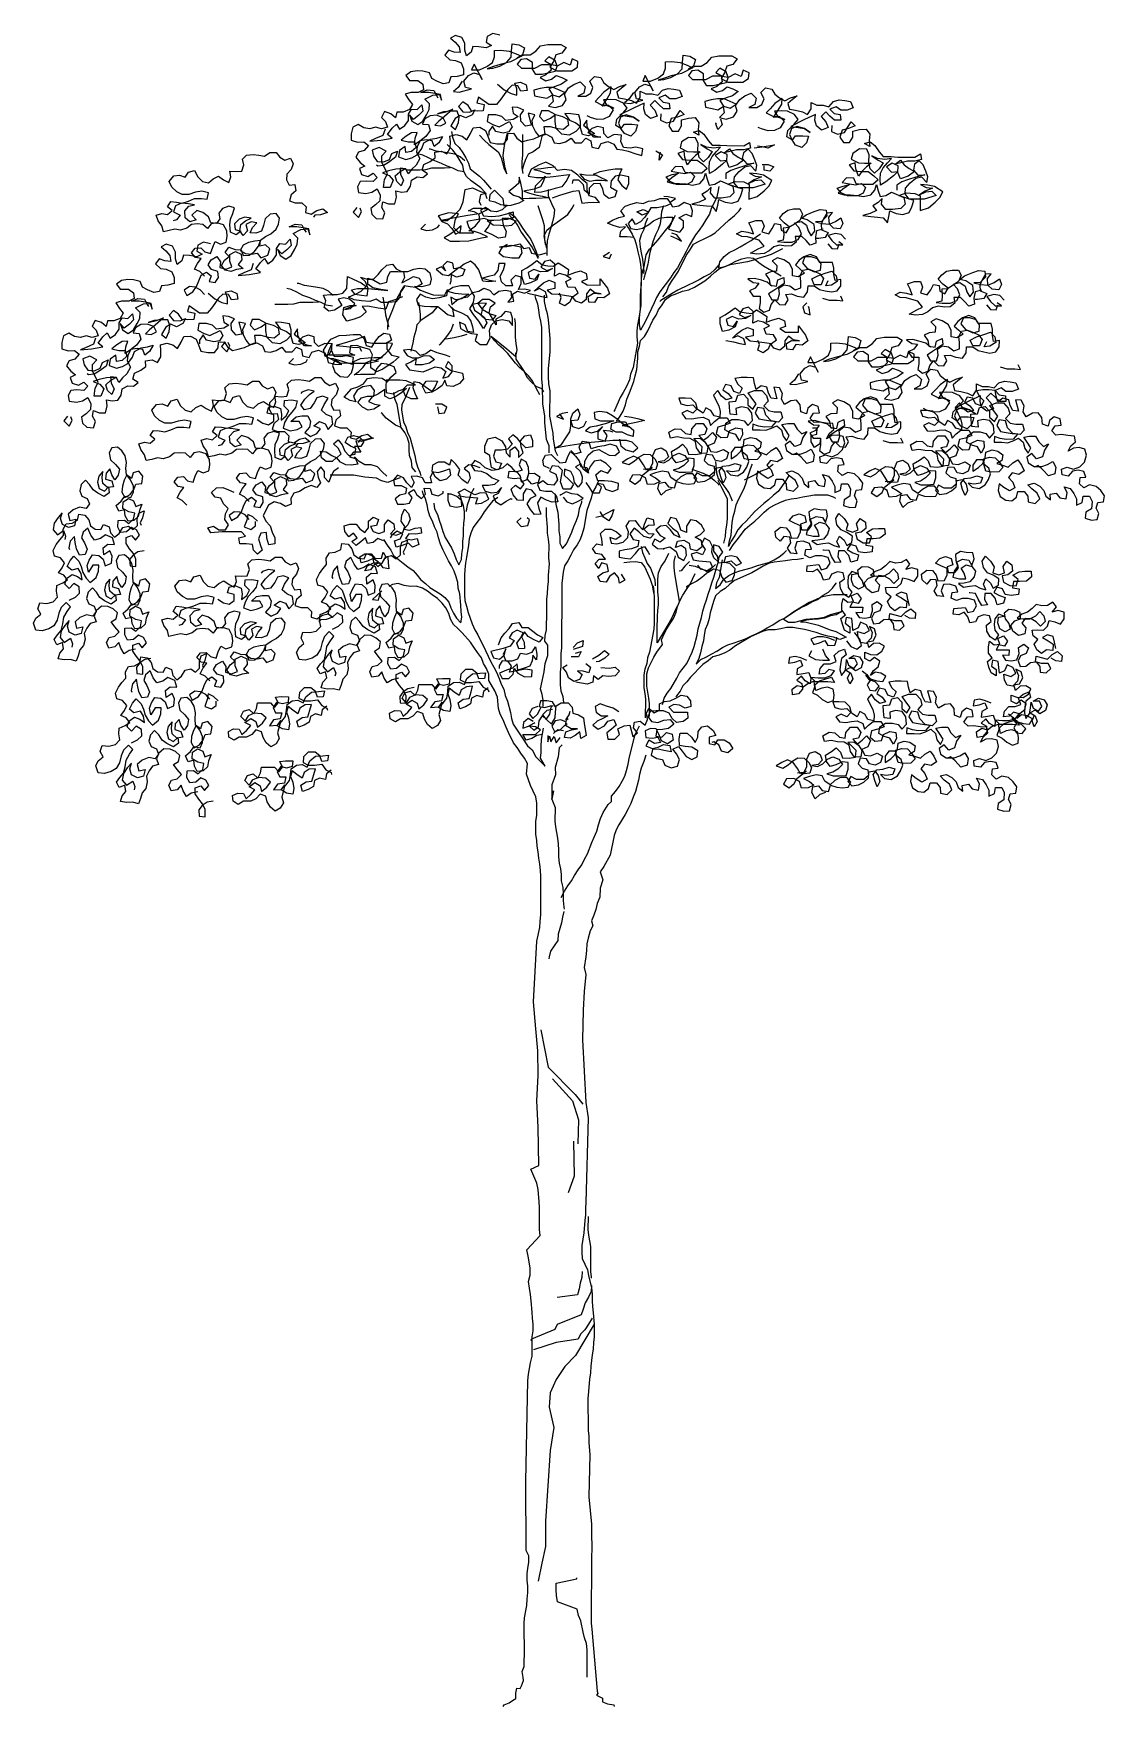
# Model space of a CAD drawing. Header units: millimetres. Extents: x -2.61 to 2.71, y 0 to 8.31.
import ezdxf

# ---------------------------------------------------------------- set-up
doc = ezdxf.new("R2010")
doc.units = ezdxf.units.MM
doc.header["$LTSCALE"] = 5

msp = doc.modelspace()

# ---------------------------------------------------------------- linework, layer by layer
for points in [[(-0.2929, 8.2993), (-0.3264, 8.3071), (-0.3547, 8.2917), (-0.3599, 8.2633), (-0.3341, 8.2479), (-0.3599, 8.235), (-0.3959, 8.2402), (-0.4268, 8.2428), (-0.4346, 8.2145), (-0.4577, 8.1965), (-0.4654, 8.2248), (-0.4654, 8.2583), (-0.4808, 8.2866), (-0.5117, 8.2969), (-0.5375, 8.2841), (-0.5143, 8.2635), (-0.4937, 8.2403), (-0.4886, 8.212), (-0.5195, 8.2146), (-0.5478, 8.2249), (-0.5659, 8.1992), (-0.5401, 8.176), (-0.5118, 8.1734), (-0.4835, 8.1605), (-0.4732, 8.1322), (-0.4733, 8.1013), (-0.5042, 8.0936), (-0.5351, 8.091), (-0.5454, 8.0627), (-0.5737, 8.0576), (-0.6046, 8.0705), (-0.6303, 8.0834), (-0.6406, 8.1117), (-0.674, 8.1195), (-0.7024, 8.1221), (-0.7333, 8.117), (-0.759, 8.099), (-0.741, 8.0732), (-0.6998, 8.0732), (-0.6741, 8.0551), (-0.6716, 8.0268), (-0.6973, 8.014), (-0.7333, 8.014), (-0.7617, 8.0063), (-0.7437, 7.978), (-0.7257, 7.9548), (-0.7411, 7.929), (-0.7721, 7.9162), (-0.8029, 7.9162), (-0.8107, 7.8879), (-0.8338, 7.9085), (-0.8647, 7.9189), (-0.8802, 7.8906), (-0.8596, 7.8699), (-0.8493, 7.8416), (-0.8802, 7.8339), (-0.9086, 7.8417), (-0.9369, 7.834), (-0.9678, 7.8392), (-0.9961, 7.8546), (-1.0218, 7.8418), (-1.0296, 7.8083), (-1.0296, 7.7774), (-0.9987, 7.7671), (-0.9678, 7.7697), (-0.9447, 7.7516), (-0.9653, 7.7259), (-0.9936, 7.7182), (-1.0065, 7.6925), (-0.9859, 7.6667), (-0.9628, 7.6487), (-0.9885, 7.6358), (-0.9783, 7.6075), (-0.9474, 7.5972), (-0.9216, 7.6126), (-0.9011, 7.592), (-0.9217, 7.5714), (-0.9551, 7.574), (-0.986, 7.5715), (-0.9989, 7.5457), (-0.9938, 7.5174), (-0.9578, 7.5122), (-0.9269, 7.5199), (-0.9011, 7.5353), (-0.8857, 7.5044), (-0.8883, 7.4761), (-0.9089, 7.4555), (-0.9321, 7.4375), (-0.927, 7.4092), (-0.9064, 7.3886), (-0.8729, 7.386), (-0.8626, 7.4169), (-0.878, 7.4426), (-0.8729, 7.471), (-0.8445, 7.4606), (-0.8137, 7.4606), (-0.8059, 7.4941), (-0.8084, 7.525), (-0.7801, 7.5198), (-0.7518, 7.5223), (-0.7363, 7.5481), (-0.7312, 7.5789), (-0.7028, 7.5944), (-0.6745, 7.5918), (-0.6513, 7.6098), (-0.6771, 7.6278), (-0.6693, 7.6561), (-0.6384, 7.6715), (-0.6127, 7.6895), (-0.6152, 7.7178), (-0.5817, 7.723), (-0.556, 7.7101), (-0.538, 7.7384), (-0.5379, 7.7693), (-0.5405, 7.7976), (-0.5096, 7.8053), (-0.4787, 7.7975), (-0.4555, 7.7795), (-0.4375, 7.8104), (-0.4246, 7.8387), (-0.3911, 7.8412), (-0.3628, 7.8257), (-0.3526, 7.7974), (-0.3397, 7.7665), (-0.3063, 7.7588), (-0.2728, 7.7587), (-0.2548, 7.7819), (-0.2522, 7.8102), (-0.2238, 7.8127), (-0.2084, 7.787), (-0.1827, 7.7689), (-0.1544, 7.7766), (-0.1235, 7.7843), (-0.0951, 7.7972), (-0.0617, 7.8074), (-0.0334, 7.792), (-0.0231, 7.7636), (0.0052, 7.761), (0.0335, 7.7687), (0.0619, 7.7867), (0.0799, 7.7635), (0.1133, 7.7635), (0.1339, 7.7867), (0.1597, 7.7738), (0.1648, 7.7429), (0.1983, 7.7351), (0.2112, 7.7609), (0.2446, 7.7711), (0.2729, 7.7582), (0.2884, 7.7325), (0.3167, 7.7299), (0.345, 7.7221), (0.3836, 7.7092), (0.4119, 7.7015), (0.4171, 7.7349), (0.3836, 7.7427), (0.3553, 7.7376), (0.3218, 7.7402), (0.309, 7.7711), (0.3116, 7.8019), (0.2755, 7.8046), (0.2446, 7.7891), (0.2241, 7.8097), (0.2215, 7.8381), (0.1932, 7.8458), (0.1649, 7.8355), (0.1443, 7.815), (0.1803, 7.7995), (0.2086, 7.7917), (0.1751, 7.7918), (0.1546, 7.815), (0.1417, 7.8459), (0.1392, 7.8768), (0.1237, 7.851), (0.152, 7.8278), (0.1777, 7.8098), (0.1468, 7.7995), (0.1185, 7.8047), (0.1083, 7.8382), (0.1083, 7.8716), (0.1006, 7.9025), (0.0594, 7.9077), (0.0311, 7.9103), (0.0542, 7.8768), (0.0851, 7.8639), (0.1083, 7.8459), (0.0851, 7.8202), (0.0516, 7.8022), (0.0156, 7.8074), (-0.0127, 7.8357), (-0.0179, 7.8692), (-0.0178, 7.9052), (-0.0513, 7.9233), (-0.0847, 7.9233), (-0.0951, 7.895), (-0.0745, 7.8718), (-0.041, 7.8872), (-0.0152, 7.9052), (0.0182, 7.8949), (0.0439, 7.882), (0.0491, 7.8511), (0.0233, 7.8305), (-0.005, 7.8331), (-0.041, 7.8435), (-0.0745, 7.8435), (-0.0694, 7.8074), (-0.0977, 7.7972), (-0.1157, 7.8204), (-0.1286, 7.8461), (-0.1311, 7.8744), (-0.1182, 7.9027), (-0.1517, 7.9105), (-0.144, 7.8796), (-0.1363, 7.8513), (-0.1646, 7.8461), (-0.1877, 7.8719), (-0.1903, 7.9028), (-0.1723, 7.926), (-0.2031, 7.9388), (-0.2314, 7.9414), (-0.2263, 7.9106), (-0.2006, 7.8951), (-0.2264, 7.8797), (-0.2624, 7.8745), (-0.283, 7.8952), (-0.3113, 7.9029), (-0.3499, 7.9029), (-0.3551, 7.8695), (-0.3242, 7.854), (-0.2959, 7.8437), (-0.2444, 7.8694), (-0.2315, 7.8436), (-0.247, 7.8179), (-0.2753, 7.8128), (-0.3114, 7.8205), (-0.3294, 7.8463), (-0.3474, 7.8206), (-0.3474, 7.8025)], [(-0.4785, 8.0704), (-0.4991, 8.0395), (-0.5223, 8.0189), (-0.4939, 8.0163), (-0.4321, 8.0317), (-0.463, 8.0395), (-0.4707, 8.0704), (-0.4475, 8.0987), (-0.4218, 8.1115), (-0.3935, 8.1038), (-0.3806, 8.078), (-0.4192, 8.1553), (-0.4321, 8.127), (-0.3934, 8.1269), (-0.3574, 8.1424), (-0.3291, 8.1629), (-0.3187, 8.1912), (-0.3187, 8.2221), (-0.2878, 8.2247), (-0.2466, 8.2195), (-0.2106, 8.2066), (-0.1849, 8.1937), (-0.239, 8.1654), (-0.2905, 8.1526), (-0.3239, 8.1423), (-0.3548, 8.1321), (-0.3265, 8.1346), (-0.293, 8.1449), (-0.2596, 8.1629), (-0.2364, 8.1886), (-0.2338, 8.2195), (-0.2312, 8.2555), (-0.1977, 8.2503), (-0.1694, 8.2349), (-0.1797, 8.2014), (-0.2055, 8.186), (-0.172, 8.2014), (-0.1411, 8.2014), (-0.1128, 8.2194), (-0.0896, 8.2451), (-0.0535, 8.2528), (0.0108, 8.2527), (0.0365, 8.2372), (0.0159, 8.2089), (-0.015, 8.2012), (-0.0253, 8.1678), (-0.0433, 8.1395), (-0.0099, 8.1214), (0.0648, 8.1214), (0.0931, 8.1394), (0.0957, 8.1677), (0.0674, 8.1806), (0.0571, 8.1497), (0.0262, 8.1626), (-0.0073, 8.1446), (-0.0176, 8.1729), (-0.0484, 8.191), (-0.0691, 8.1704), (-0.0382, 8.1524), (-0.0073, 8.1472), (-0.0176, 8.1189), (-0.0459, 8.1112), (-0.082, 8.1035), (-0.1129, 8.1035), (-0.1309, 8.1293), (-0.1308, 8.1627), (-0.1591, 8.1808), (-0.1875, 8.1782), (-0.2055, 8.1551), (-0.1849, 8.1345), (-0.118, 8.1344), (-0.0845, 8.1524), (-0.0433, 8.1524), (-0.0382, 8.124), (-0.064, 8.1009), (-0.0923, 8.0881), (-0.064, 8.0726), (-0.0357, 8.0803), (-0.0125, 8.0983), (0.0158, 8.088), (0.0415, 8.0751), (0.0132, 8.0545), (-0.0177, 8.0442), (-0.0486, 8.0314), (-0.0306, 8.003), (0.0029, 7.9927), (0.0312, 8.0133), (-0.028, 8.0391), (-0.0615, 8.0391), (-0.0924, 8.034), (-0.1233, 8.0263), (-0.1207, 7.998), (-0.0872, 7.9902), (-0.0589, 7.9851), (-0.0332, 8.0005), (-0.0281, 7.9696), (-0.0512, 7.9464), (-0.0178, 7.9387), (0.0183, 7.9489), (0.0363, 7.9772), (0.0286, 8.0056), (0.0492, 8.0364), (0.075, 8.0544), (0.1059, 8.0673), (0.1316, 8.0415), (0.1239, 8.0106), (0.0955, 7.9952), (0.1341, 7.9952), (0.1599, 8.0106), (0.1702, 8.0389), (0.1548, 8.0698), (0.178, 8.093), (0.2089, 8.0878), (0.2243, 8.062), (0.2475, 8.044), (0.2732, 8.0285), (0.3015, 8.0439), (0.335, 8.0542), (0.3118, 8.0362), (0.2886, 8.0156), (0.2963, 7.9873), (0.3272, 7.9821), (0.3607, 7.9744), (0.3864, 7.9615), (0.4044, 7.9898), (0.4045, 8.0207), (0.4328, 8.0078), (0.4636, 8.0077), (0.492, 8), (0.5152, 8.0257), (0.5435, 8.0334), (0.5718, 8.0308), (0.6001, 8.0256), (0.6129, 7.9947), (0.582, 7.9819), (0.5511, 7.9819), (0.528, 8), (0.4971, 7.9871), (0.5177, 7.9665), (0.5486, 7.9613), (0.5511, 7.933), (0.5202, 7.933), (0.4971, 7.9537), (0.4765, 7.9743), (0.4533, 7.9511), (0.4764, 7.9254), (0.4893, 7.897), (0.4558, 7.8842), (0.4301, 7.9048), (0.4224, 7.9331), (0.425, 7.9614), (0.3709, 7.9358), (0.304, 7.9023), (0.34, 7.8972), (0.3709, 7.892), (0.3992, 7.8714), (0.3709, 7.892), (0.3348, 7.9023), (0.3065, 7.892), (0.2962, 7.8612), (0.309, 7.8328), (0.3271, 7.856), (0.3631, 7.856), (0.3914, 7.8534), (0.3811, 7.8199), (0.3579, 7.7968), (0.327, 7.8097), (0.309, 7.8354), (0.2833, 7.8509), (0.2885, 7.8818), (0.3194, 7.9126), (0.34, 7.9358), (0.322, 7.9615), (0.286, 7.977), (0.2551, 7.9796), (0.2216, 7.9771), (0.2396, 7.9487), (0.2731, 7.9358), (0.2448, 7.9487), (0.2165, 7.9462), (0.2397, 7.9822), (0.2577, 8.0131), (0.2603, 8.0414), (0.2243, 8.0157), (0.2011, 7.99), (0.1805, 7.9694), (0.2165, 7.9513), (0.2474, 7.9513), (0.2705, 7.9281), (0.2499, 7.8947), (0.2216, 7.8818), (0.1907, 7.8793), (0.1572, 7.8896), (0.1418, 7.8973)], [(0.3705, 8.0139), (0.3499, 7.983), (0.3267, 7.9624), (0.355, 7.9598), (0.4168, 7.9752), (0.3859, 7.983), (0.3782, 8.0139), (0.4014, 8.0422), (0.4272, 8.055), (0.4555, 8.0473), (0.4683, 8.0215), (0.4298, 8.0988), (0.4169, 8.0705), (0.4555, 8.0704), (0.4915, 8.0858), (0.5199, 8.1064), (0.5302, 8.1347), (0.5302, 8.1656), (0.5611, 8.1682), (0.6023, 8.163), (0.6383, 8.1501), (0.6641, 8.1372), (0.61, 8.1089), (0.5585, 8.0961), (0.525, 8.0858), (0.4941, 8.0755), (0.5224, 8.0781), (0.5559, 8.0884), (0.5894, 8.1063), (0.6126, 8.1321), (0.6152, 8.163), (0.6178, 8.199), (0.6512, 8.1938), (0.6795, 8.1783), (0.6692, 8.1449), (0.6435, 8.1295), (0.6769, 8.1449), (0.7078, 8.1449), (0.7362, 8.1628), (0.7593, 8.1886), (0.7954, 8.1963), (0.8597, 8.1962), (0.8855, 8.1807), (0.8649, 8.1524), (0.834, 8.1447), (0.8236, 8.1113), (0.8056, 8.083), (0.839, 8.0649), (0.9137, 8.0649), (0.942, 8.0829), (0.9446, 8.1112), (0.9163, 8.1241), (0.906, 8.0932), (0.8751, 8.1061), (0.8416, 8.0881), (0.8314, 8.1164), (0.8005, 8.1345), (0.7799, 8.1139), (0.8107, 8.0958), (0.8416, 8.0907), (0.8313, 8.0624), (0.803, 8.0547), (0.7669, 8.047), (0.736, 8.047), (0.7181, 8.0728), (0.7181, 8.1062), (0.6898, 8.1243), (0.6615, 8.1217), (0.6434, 8.0986), (0.664, 8.078), (0.7309, 8.0779), (0.7644, 8.0959), (0.8056, 8.0959), (0.8107, 8.0675), (0.785, 8.0444), (0.7566, 8.0315), (0.7849, 8.0161), (0.8133, 8.0238), (0.8364, 8.0418), (0.8647, 8.0314), (0.8905, 8.0185), (0.8621, 7.998), (0.8312, 7.9877), (0.8003, 7.9749), (0.8183, 7.9465), (0.8518, 7.9362), (0.8801, 7.9568), (0.8209, 7.9826), (0.7875, 7.9826), (0.7566, 7.9775), (0.7257, 7.9698), (0.7282, 7.9415), (0.7617, 7.9337), (0.79, 7.9285), (0.8158, 7.944), (0.8209, 7.9131), (0.7977, 7.8899), (0.8311, 7.8822), (0.8672, 7.8924), (0.8852, 7.9207), (0.8775, 7.9491), (0.8982, 7.9799), (0.9239, 7.9979), (0.9548, 8.0108), (0.9805, 7.985), (0.9728, 7.9541), (0.9445, 7.9387), (0.9831, 7.9387), (1.0088, 7.9541), (1.0192, 7.9824), (1.0037, 8.0133), (1.0269, 8.0364), (1.0578, 8.0313), (1.0732, 8.0055), (1.0964, 7.9875), (1.1221, 7.972), (1.1504, 7.9874), (1.1839, 7.9977), (1.1607, 7.9797), (1.1375, 7.9591), (1.1452, 7.9308), (1.1761, 7.9256), (1.2096, 7.9179), (1.2353, 7.905), (1.2534, 7.9333), (1.2534, 7.9642), (1.2817, 7.9513), (1.3126, 7.9512), (1.3409, 7.9435), (1.3641, 7.9692), (1.3924, 7.9769), (1.4207, 7.9743), (1.449, 7.9691), (1.4619, 7.9382), (1.431, 7.9254), (1.4001, 7.9254), (1.3769, 7.9435), (1.346, 7.9306), (1.3666, 7.91), (1.3975, 7.9048), (1.4, 7.8765), (1.3691, 7.8765), (1.346, 7.8971), (1.3254, 7.9178), (1.3022, 7.8946), (1.3254, 7.8688), (1.3382, 7.8405), (1.3047, 7.8277), (1.279, 7.8483), (1.2713, 7.8766), (1.2739, 7.9049), (1.2198, 7.8792), (1.1529, 7.8458), (1.1889, 7.8407), (1.2198, 7.8355), (1.2481, 7.8149), (1.2198, 7.8355), (1.1838, 7.8458), (1.1554, 7.8355), (1.1451, 7.8047), (1.158, 7.7763), (1.176, 7.7995), (1.212, 7.7994), (1.2404, 7.7968), (1.23, 7.7634), (1.2068, 7.7402), (1.176, 7.7531), (1.158, 7.7789), (1.1322, 7.7944), (1.1374, 7.8253), (1.1683, 7.8561), (1.189, 7.8793), (1.171, 7.905), (1.1349, 7.9205), (1.104, 7.9231), (1.0706, 7.9206), (1.0886, 7.8922), (1.122, 7.8793), (1.0937, 7.8922), (1.0654, 7.8897), (1.0886, 7.9257), (1.1067, 7.9566), (1.1093, 7.9849), (1.0732, 7.9592), (1.05, 7.9335), (1.0294, 7.9129), (1.0654, 7.8948), (1.0963, 7.8948), (1.1194, 7.8716), (1.0988, 7.8382), (1.0705, 7.8253), (1.0396, 7.8228), (1.0061, 7.8331), (0.9907, 7.8408)], [(-0.3034, 8.0548), (-0.27, 8.0264), (-0.2365, 8.0084), (-0.2082, 8.0006), (-0.2082, 8.0315), (-0.2185, 8.0599), (-0.1901, 8.065), (-0.1618, 8.0521), (-0.1567, 8.0238), (-0.1876, 8.0212), (-0.203, 8.047), (-0.2313, 8.0496), (-0.252, 8.029), (-0.27, 8.0033), (-0.288, 7.9801), (-0.3087, 7.9544), (-0.3473, 7.9544), (-0.3987, 7.9905), (-0.4065, 7.9622), (-0.3704, 7.9544), (-0.3756, 7.9236), (-0.4039, 7.921), (-0.4322, 7.9236), (-0.4502, 7.9494), (-0.476, 7.9674), (-0.4966, 7.9443), (-0.476, 7.9185), (-0.4426, 7.9159), (-0.4168, 7.9287), (-0.4297, 7.903), (-0.4606, 7.8876), (-0.4889, 7.9005), (-0.5147, 7.8851), (-0.5353, 7.8491), (-0.5121, 7.831), (-0.4967, 7.8645), (-0.4941, 7.8928), (-0.5043, 7.9211), (-0.5378, 7.9211), (-0.5713, 7.9186), (-0.6022, 7.9083), (-0.561, 7.9186), (-0.5249, 7.9314), (-0.5661, 7.8954), (-0.5945, 7.8723), (-0.6151, 7.8517), (-0.5868, 7.8491), (-0.561, 7.862), (-0.5739, 7.8877), (-0.6073, 7.9006), (-0.6382, 7.8981), (-0.664, 7.8826), (-0.6769, 7.8569), (-0.646, 7.8543), (-0.6383, 7.826), (-0.6589, 7.7951), (-0.6898, 7.772), (-0.7156, 7.754), (-0.713, 7.7874), (-0.7026, 7.8157), (-0.731, 7.8132), (-0.7567, 7.7978), (-0.7825, 7.7772), (-0.7464, 7.7694), (-0.7156, 7.7694), (-0.7079, 7.7411), (-0.731, 7.7205), (-0.7594, 7.7154), (-0.7619, 7.7463), (-0.7902, 7.7257), (-0.7954, 7.6948), (-0.7594, 7.6819), (-0.7285, 7.6896), (-0.7027, 7.7051), (-0.6795, 7.7359), (-0.6692, 7.7642), (-0.6357, 7.7822), (-0.6048, 7.7873), (-0.5765, 7.795), (-0.5946, 7.7642), (-0.6178, 7.7462), (-0.628, 7.7745), (-0.6563, 7.7797), (-0.6872, 7.7745), (-0.7027, 7.7462), (-0.7053, 7.7179), (-0.6899, 7.687), (-0.7079, 7.6536), (-0.7285, 7.633), (-0.7466, 7.6098), (-0.7594, 7.6356), (-0.7877, 7.6382), (-0.7852, 7.6073), (-0.7698, 7.579), (-0.7827, 7.5507), (-0.8033, 7.5713), (-0.811, 7.5996), (-0.7878, 7.6202), (-0.762, 7.6356), (-0.8083, 7.6331), (-0.8444, 7.6254), (-0.8753, 7.6151), (-0.8418, 7.6022), (-0.8213, 7.579), (-0.8367, 7.543), (-0.8702, 7.543), (-0.865, 7.5816), (-0.8496, 7.6099), (-0.8624, 7.6383), (-0.8778, 7.6666), (-0.8778, 7.7001), (-0.8572, 7.7232), (-0.8906, 7.7413), (-0.9267, 7.7284), (-0.919, 7.6975), (-0.901, 7.6718), (-0.8675, 7.6692), (-0.8392, 7.682), (-0.8289, 7.7103), (-0.8005, 7.7232), (-0.8109, 7.6923), (-0.8444, 7.6666), (-0.8701, 7.6511), (-0.8984, 7.6486), (-0.9036, 7.6538)], [(-0.8622, 7.8313), (-0.8725, 7.8005), (-0.9086, 7.785), (-0.9369, 7.7722), (-0.8829, 7.7773), (-0.8262, 7.7875), (-0.8494, 7.8056), (-0.8262, 7.8365), (-0.8056, 7.857), (-0.7901, 7.8313), (-0.7644, 7.8493), (-0.7463, 7.875), (-0.7463, 7.9059), (-0.7308, 7.9316), (-0.7025, 7.929), (-0.6793, 7.9522), (-0.6742, 7.9213), (-0.6948, 7.9007), (-0.7206, 7.8801), (-0.7412, 7.9033), (-0.7283, 7.8724), (-0.7, 7.8544), (-0.6743, 7.8724), (-0.6562, 7.9032), (-0.6433, 7.929), (-0.6407, 7.9573), (-0.6639, 7.9805), (-0.6252, 8.001), (-0.5918, 8.0036), (-0.5815, 7.9752), (-0.5866, 8.0036), (-0.6149, 8.0087), (-0.6458, 8.0139), (-0.6844, 8.0139), (-0.6535, 8.0268), (-0.6201, 8.0242), (-0.6072, 7.9984), (-0.5995, 7.9881)], [(0.5073, 7.9073), (0.5047, 7.8764), (0.5356, 7.8635), (0.5691, 7.8712), (0.5845, 7.8969), (0.6026, 7.9252), (0.6232, 7.9046), (0.5897, 7.8918), (0.5588, 7.8841), (0.5459, 7.8481), (0.5639, 7.8223), (0.5948, 7.8223), (0.6102, 7.848), (0.6103, 7.8789), (0.6437, 7.8866), (0.6772, 7.8891), (0.6952, 7.8634), (0.6926, 7.8299), (0.6951, 7.8016), (0.6694, 7.8171), (0.6977, 7.8248), (0.7209, 7.8067), (0.7415, 7.7758), (0.762, 7.7526), (0.8006, 7.7526), (0.8341, 7.75), (0.919, 7.7499), (0.9474, 7.7653), (0.9525, 7.737), (0.919, 7.7293), (0.883, 7.7293), (0.8495, 7.7217), (0.8212, 7.714), (0.847, 7.7345), (0.865, 7.7113), (0.8907, 7.6933), (0.9164, 7.6778), (0.8855, 7.6547), (0.8469, 7.6419), (0.834, 7.6728), (0.8366, 7.7062), (0.8058, 7.7191), (0.7774, 7.7011), (0.8031, 7.6754), (0.834, 7.6779), (0.8134, 7.6573), (0.7748, 7.6265), (0.749, 7.6111), (0.7465, 7.6394), (0.7491, 7.6703), (0.762, 7.696), (0.7826, 7.7217), (0.8032, 7.7423), (0.7697, 7.7372), (0.7337, 7.7424), (0.7054, 7.7553), (0.7363, 7.7346), (0.762, 7.7217), (0.7414, 7.6909), (0.7182, 7.6703), (0.6976, 7.6909), (0.6899, 7.7269), (0.6925, 7.7604), (0.6797, 7.7887), (0.6436, 7.7913), (0.6102, 7.7682), (0.6024, 7.7399), (0.6384, 7.7218), (0.6693, 7.7192), (0.7028, 7.7192), (0.6796, 7.7012), (0.6564, 7.6781), (0.6384, 7.6549), (0.6255, 7.691), (0.623, 7.7219), (0.5921, 7.7116), (0.6152, 7.6807), (0.6538, 7.6781), (0.6873, 7.678), (0.7156, 7.6574), (0.7362, 7.6368), (0.7104, 7.6137), (0.6589, 7.6137), (0.628, 7.6163), (0.6152, 7.6446), (0.5792, 7.6472), (0.5585, 7.6241), (0.5946, 7.6163), (0.6255, 7.6112), (0.6538, 7.6189), (0.6744, 7.5983), (0.6615, 7.5699), (0.6357, 7.5571), (0.5842, 7.5571), (0.5533, 7.5726), (0.5328, 7.5958), (0.5637, 7.6061), (0.5946, 7.6138), (0.5611, 7.5906), (0.5379, 7.5701), (0.5688, 7.5623), (0.5997, 7.5623), (0.6331, 7.5597), (0.664, 7.5545), (0.7001, 7.5622), (0.7207, 7.5853), (0.7284, 7.6136), (0.7361, 7.5828), (0.7464, 7.5544), (0.7747, 7.5595), (0.803, 7.575), (0.8648, 7.5492), (0.8699, 7.5157), (0.8493, 7.4951), (0.8081, 7.49), (0.7747, 7.49), (0.7541, 7.5158), (0.7567, 7.5441), (0.7361, 7.5235), (0.7103, 7.5081), (0.7283, 7.4849), (0.6974, 7.4695), (0.6614, 7.4593), (0.7, 7.4541), (0.7334, 7.4515), (0.7617, 7.4489), (0.7823, 7.4231), (0.7901, 7.454), (0.7952, 7.4823), (0.8261, 7.4694), (0.8596, 7.4642), (0.8905, 7.4745), (0.9034, 7.5028), (0.9137, 7.5337), (0.8674, 7.5492), (0.8391, 7.5595), (0.8751, 7.5723), (0.9189, 7.5697), (0.9446, 7.5568), (0.9445, 7.4847), (0.9857, 7.4976), (1.0192, 7.5259), (1.0424, 7.549), (1.0579, 7.5773), (1.0167, 7.6031), (0.9833, 7.6108), (0.9472, 7.6134), (0.9755, 7.598), (1.0064, 7.5954), (0.9704, 7.58), (0.942, 7.562), (0.9729, 7.5774), (1.0038, 7.5799), (1.0244, 7.5593), (0.9652, 7.5414), (0.8905, 7.5414), (0.87, 7.5672), (0.8726, 7.5955), (0.8958, 7.6212), (0.9241, 7.6444), (0.9524, 7.6521), (0.9781, 7.6237), (0.9833, 7.652), (0.973, 7.6804), (0.9602, 7.7113), (0.9396, 7.7319), (0.9164, 7.7139), (0.9113, 7.6856), (0.9344, 7.6598), (0.9679, 7.6623), (0.9241, 7.6495), (0.8829, 7.6367), (0.8546, 7.6264), (0.8288, 7.611), (0.8288, 7.5852)], [(-0.5327, 7.8207), (-0.5276, 7.7924), (-0.5148, 7.7615), (-0.4942, 7.7409), (-0.4762, 7.7151), (-0.4608, 7.6894), (-0.4479, 7.6636), (-0.4402, 7.6353), (-0.3939, 7.5992), (-0.3734, 7.5786), (-0.3528, 7.5554), (-0.3348, 7.5348)], [(-0.3937, 7.8026), (-0.3706, 7.7768), (-0.3475, 7.7562), (-0.3012, 7.7201), (-0.2857, 7.6918), (-0.2703, 7.6352), (-0.2575, 7.6094), (-0.2652, 7.6403), (-0.2703, 7.6686), (-0.2754, 7.6995), (-0.2728, 7.7278), (-0.2676, 7.7613), (-0.2547, 7.8128)], [(0.8033, 7.8839), (0.811, 7.853), (0.7904, 7.8298), (0.7801, 7.8581), (0.7827, 7.8633)], [(1.3563, 7.8508), (1.3536, 7.8199), (1.3845, 7.807), (1.418, 7.8147), (1.4335, 7.8404), (1.4515, 7.8687), (1.4721, 7.8481), (1.4386, 7.8353), (1.4077, 7.8276), (1.3948, 7.7916), (1.4128, 7.7658), (1.4437, 7.7658), (1.4592, 7.7915), (1.4592, 7.8224), (1.4927, 7.8301), (1.5261, 7.8326), (1.5441, 7.8069), (1.5415, 7.7734), (1.5441, 7.7451), (1.5183, 7.7606), (1.5467, 7.7683), (1.5698, 7.7502), (1.5904, 7.7193), (1.611, 7.6961), (1.6496, 7.6961), (1.683, 7.6935), (1.768, 7.6934), (1.7963, 7.7088), (1.8014, 7.6805), (1.768, 7.6728), (1.7319, 7.6728), (1.6984, 7.6651), (1.6701, 7.6574), (1.6959, 7.678), (1.7139, 7.6548), (1.7396, 7.6368), (1.7653, 7.6213), (1.7344, 7.5982), (1.6958, 7.5853), (1.683, 7.6162), (1.6856, 7.6497), (1.6547, 7.6626), (1.6264, 7.6446), (1.6521, 7.6189), (1.683, 7.6214), (1.6624, 7.6008), (1.6237, 7.57), (1.598, 7.5545), (1.5954, 7.5829), (1.598, 7.6138), (1.6109, 7.6395), (1.6315, 7.6652), (1.6521, 7.6858), (1.6187, 7.6807), (1.5826, 7.6858), (1.5543, 7.6987), (1.5852, 7.6781), (1.6109, 7.6652), (1.5903, 7.6344), (1.5671, 7.6138), (1.5465, 7.6344), (1.5389, 7.6704), (1.5415, 7.7039), (1.5286, 7.7322), (1.4926, 7.7348), (1.4591, 7.7117), (1.4513, 7.6834), (1.4874, 7.6653), (1.5183, 7.6627), (1.5517, 7.6627), (1.5285, 7.6447), (1.5053, 7.6216), (1.4873, 7.5984), (1.4745, 7.6345), (1.4719, 7.6654), (1.441, 7.6551), (1.4642, 7.6242), (1.5028, 7.6216), (1.5362, 7.6215), (1.5645, 7.6009), (1.5851, 7.5803), (1.5593, 7.5572), (1.5079, 7.5572), (1.477, 7.5598), (1.4641, 7.5881), (1.4281, 7.5907), (1.4075, 7.5676), (1.4435, 7.5598), (1.4744, 7.5547), (1.5027, 7.5624), (1.5233, 7.5417), (1.5104, 7.5134), (1.4846, 7.5006), (1.4332, 7.5006), (1.4023, 7.5161), (1.3817, 7.5393), (1.4126, 7.5496), (1.4435, 7.5573), (1.41, 7.5341), (1.3868, 7.5136), (1.4177, 7.5058), (1.4486, 7.5058), (1.4821, 7.5032), (1.513, 7.498), (1.549, 7.5057), (1.5696, 7.5288), (1.5774, 7.5571), (1.5851, 7.5262), (1.5953, 7.4979), (1.6236, 7.503), (1.652, 7.5185), (1.7137, 7.4927), (1.7189, 7.4592), (1.6982, 7.4386), (1.6571, 7.4335), (1.6236, 7.4335), (1.603, 7.4593), (1.6056, 7.4876), (1.585, 7.467), (1.5592, 7.4516), (1.5772, 7.4284), (1.5463, 7.413), (1.5103, 7.4027), (1.5489, 7.3976), (1.5824, 7.395), (1.6107, 7.3924), (1.6312, 7.3666), (1.639, 7.3975), (1.6442, 7.4258), (1.6751, 7.4129), (1.7085, 7.4077), (1.7394, 7.418), (1.7523, 7.4463), (1.7626, 7.4772), (1.7163, 7.4927), (1.688, 7.503), (1.7241, 7.5158), (1.7678, 7.5132), (1.7935, 7.5003), (1.7935, 7.4282), (1.8347, 7.4411), (1.8682, 7.4693), (1.8914, 7.4925), (1.9068, 7.5208), (1.8657, 7.5466), (1.8322, 7.5543), (1.7962, 7.5569), (1.8245, 7.5415), (1.8554, 7.5389), (1.8193, 7.5235), (1.791, 7.5055), (1.8219, 7.5209), (1.8528, 7.5234), (1.8733, 7.5028), (1.8141, 7.4848), (1.7395, 7.4849), (1.7189, 7.5107), (1.7215, 7.539), (1.7447, 7.5647), (1.773, 7.5878), (1.8014, 7.5955), (1.8271, 7.5672), (1.8322, 7.5955), (1.822, 7.6238), (1.8091, 7.6547), (1.7886, 7.6754), (1.7654, 7.6574), (1.7602, 7.629), (1.7833, 7.6033), (1.8168, 7.6058), (1.773, 7.593), (1.7318, 7.5802), (1.7035, 7.5699), (1.6778, 7.5545), (1.6777, 7.5287)], [(-0.4659, 7.6739), (-0.4891, 7.6946), (-0.5148, 7.7075), (-0.5431, 7.7126), (-0.574, 7.7178), (-0.6075, 7.723), (-0.6358, 7.7333), (-0.6435, 7.7333)], [(-0.3554, 7.4859), (-0.3657, 7.5168), (-0.3863, 7.54), (-0.412, 7.5581), (-0.4351, 7.5761), (-0.4583, 7.5967), (-0.4711, 7.6225), (-0.4763, 7.6534), (-0.5071, 7.7049), (-0.5251, 7.7281), (-0.5534, 7.7564)], [(-0.1801, 7.805), (-0.1802, 7.702), (-0.1828, 7.6711), (-0.1828, 7.6402), (-0.1777, 7.6119)], [(-0.0823, 7.8023), (-0.09, 7.7688), (-0.0978, 7.7405), (-0.1261, 7.72), (-0.1519, 7.7071), (-0.1648, 7.6814), (-0.1751, 7.6531), (-0.1802, 7.6325)], [(0.9705, 7.7396), (1.0091, 7.7447), (1.0709, 7.7549), (1.0374, 7.7369), (1.0091, 7.7447), (0.986, 7.7473)], [(-1.7587, 7.1014), (-1.7818, 7.1245), (-1.8076, 7.1374), (-1.7921, 7.1657), (-1.774, 7.1889), (-1.8024, 7.1941), (-1.8229, 7.2173), (-1.8049, 7.2404), (-1.7766, 7.243), (-1.756, 7.2223), (-1.7277, 7.2146), (-1.7174, 7.2455), (-1.7045, 7.2738), (-1.6787, 7.2609), (-1.6504, 7.2712), (-1.6452, 7.2995), (-1.6478, 7.3278), (-1.6632, 7.3561), (-1.6967, 7.3664), (-1.725, 7.3613), (-1.743, 7.3382), (-1.7662, 7.3588), (-1.7945, 7.3614), (-1.8228, 7.3588), (-1.846, 7.3408), (-1.8769, 7.3306), (-1.9052, 7.3357), (-1.9335, 7.328), (-1.9618, 7.3229), (-1.9695, 7.3512), (-1.9875, 7.377), (-1.9978, 7.4053), (-1.9695, 7.413), (-1.9412, 7.4079), (-1.918, 7.4284), (-1.9411, 7.4465), (-1.9257, 7.4722), (-1.8973, 7.4696), (-1.869, 7.4644), (-1.8381, 7.4747), (-1.8072, 7.4875), (-1.7738, 7.4875), (-1.7455, 7.4849), (-1.7377, 7.5158), (-1.7712, 7.5235), (-1.8021, 7.5184), (-1.8355, 7.5081), (-1.869, 7.5082), (-1.8947, 7.5211), (-1.9204, 7.5443), (-1.9333, 7.5726), (-1.9101, 7.6009), (-1.8818, 7.6034), (-1.8535, 7.5931), (-1.838, 7.6188), (-1.8071, 7.6265), (-1.7917, 7.5956), (-1.7685, 7.5724), (-1.7377, 7.5647), (-1.7145, 7.5853), (-1.6887, 7.5981), (-1.663, 7.5801), (-1.6373, 7.5672), (-1.6269, 7.5955), (-1.6321, 7.6238), (-1.6012, 7.6212), (-1.5729, 7.6237), (-1.5625, 7.6546), (-1.5702, 7.683), (-1.5496, 7.7035), (-1.5162, 7.7061), (-1.4878, 7.7035), (-1.4595, 7.6983), (-1.4338, 7.7163), (-1.4029, 7.7163), (-1.3849, 7.6931), (-1.3592, 7.6776), (-1.3308, 7.6879), (-1.318, 7.6596), (-1.3283, 7.6312), (-1.3489, 7.6081), (-1.3515, 7.5798), (-1.3387, 7.554), (-1.3104, 7.5566), (-1.3052, 7.5257), (-1.3284, 7.5051), (-1.3362, 7.4768), (-1.3079, 7.4665), (-1.2744, 7.4664), (-1.2538, 7.4458), (-1.2564, 7.4175), (-1.2281, 7.4098), (-1.1998, 7.4278), (-1.1715, 7.4355), (-1.1483, 7.4174), (-1.1818, 7.4072), (-1.2101, 7.4046), (-1.2178, 7.3943)], [(-0.4686, 7.6199), (-0.4995, 7.6251), (-0.5252, 7.638), (-0.5535, 7.6483), (-0.5818, 7.6612), (-0.6152, 7.6741), (-0.6461, 7.6896), (-0.6744, 7.7025), (-0.695, 7.7076)], [(-0.0311, 7.4908), (0.005, 7.5036), (0.0719, 7.5242), (0.1002, 7.5267), (0.1079, 7.4932), (0.1156, 7.4649), (0.144, 7.4675), (0.1748, 7.47), (0.2032, 7.4674), (0.1826, 7.4932), (0.1517, 7.5009), (0.1414, 7.5292), (0.1415, 7.5627), (0.1183, 7.5807), (0.0952, 7.6039), (0.0643, 7.6271), (0.0283, 7.6323), (-0.0052, 7.6272), (-0.0283, 7.6504), (-0.0644, 7.6684), (-0.0978, 7.6556), (-0.1365, 7.6325), (-0.152, 7.599), (-0.1108, 7.5912), (-0.0773, 7.5912), (-0.0258, 7.5963), (0.0231, 7.604), (0.054, 7.6065), (0.0411, 7.5782), (0.0153, 7.5448), (-0.0182, 7.5371), (-0.0516, 7.5268), (-0.0851, 7.5191), (-0.1186, 7.5166), (-0.116, 7.5501), (-0.067, 7.5989), (-0.0773, 7.5706), (-0.0902, 7.5449), (-0.1211, 7.5346), (-0.1726, 7.5244), (-0.1443, 7.5141), (-0.1083, 7.5037), (-0.08, 7.4985), (-0.0491, 7.4908), (-0.1134, 7.4883), (-0.1469, 7.4883), (-0.1804, 7.4858), (-0.1803, 7.5244), (-0.188, 7.563), (-0.1957, 7.5939), (-0.1983, 7.563), (-0.2241, 7.5399), (-0.2473, 7.5219), (-0.2241, 7.5038), (-0.1958, 7.4961), (-0.1727, 7.478), (-0.1984, 7.4652), (-0.237, 7.4524), (-0.2705, 7.4498), (-0.2756, 7.4859), (-0.3193, 7.5297), (-0.3425, 7.5065), (-0.3451, 7.4782), (-0.3168, 7.4704), (-0.2885, 7.4576), (-0.2551, 7.4549), (-0.2808, 7.4318), (-0.3091, 7.4215), (-0.3375, 7.4241), (-0.3632, 7.4422), (-0.3889, 7.4293), (-0.3735, 7.401), (-0.3323, 7.3984), (-0.2963, 7.4009), (-0.2577, 7.4112), (-0.2268, 7.4215), (-0.2242, 7.3931), (-0.2551, 7.3829), (-0.2912, 7.3803), (-0.3221, 7.3778), (-0.3555, 7.3778), (-0.3247, 7.3572), (-0.2886, 7.3546), (-0.2603, 7.352), (-0.232, 7.3545), (-0.2114, 7.3751), (-0.2474, 7.388), (-0.2809, 7.388), (-0.2757, 7.3546), (-0.2603, 7.3237), (-0.2655, 7.2954), (-0.299, 7.2902), (-0.3324, 7.3083), (-0.3659, 7.3238), (-0.3478, 7.3469), (-0.3349, 7.3752), (-0.3684, 7.3881), (-0.4199, 7.3804), (-0.4559, 7.3728), (-0.4457, 7.3444), (-0.4225, 7.3161), (-0.4946, 7.3162), (-0.5203, 7.3419), (-0.5125, 7.3857), (-0.4971, 7.4114), (-0.546, 7.4166), (-0.5975, 7.4012), (-0.5795, 7.3729), (-0.5512, 7.3625), (-0.5306, 7.3394), (-0.5126, 7.311), (-0.4869, 7.3239), (-0.4843, 7.3522), (-0.5126, 7.329), (-0.5409, 7.3085), (-0.5693, 7.2931), (-0.5384, 7.275), (-0.492, 7.275), (-0.4457, 7.2775), (-0.3839, 7.2929), (-0.353, 7.298), (-0.389, 7.3135), (-0.4174, 7.3238), (-0.4457, 7.3264), (-0.4122, 7.3521), (-0.3916, 7.3778), (-0.3941, 7.4087), (-0.4198, 7.4216), (-0.4481, 7.4268), (-0.4224, 7.4397), (-0.3812, 7.4396), (-0.3477, 7.4344), (-0.3941, 7.4113), (-0.4507, 7.4036), (-0.5074, 7.3934), (-0.5563, 7.3831), (-0.5846, 7.378), (-0.5537, 7.378), (-0.5202, 7.4037), (-0.4893, 7.4346), (-0.4739, 7.4706), (-0.4635, 7.5324), (-0.4275, 7.5401), (-0.3889, 7.522), (-0.3605, 7.5117), (-0.3889, 7.5066), (-0.394, 7.4731), (-0.3863, 7.4551)], [(-0.0155, 7.6426), (-0.0541, 7.6401), (-0.0876, 7.635), (-0.1236, 7.6324), (-0.0953, 7.6247), (-0.0593, 7.6118), (-0.0413, 7.6118)], [(0.4814, 7.7246), (0.5149, 7.7039), (0.4994, 7.6782), (0.502, 7.7091), (0.5046, 7.7194)], [(1.0091, 7.6572), (1.0399, 7.6571), (1.0683, 7.6442), (1.0476, 7.6237), (1.0193, 7.6288), (1.0193, 7.6494)], [(-0.5381, 7.6405), (-0.5664, 7.638), (-0.6307, 7.6381), (-0.6616, 7.6304), (-0.6899, 7.6278), (-0.7543, 7.6279)], [(0.1904, 7.6013), (0.1338, 7.6039), (0.1055, 7.6091), (0.126, 7.5833), (0.1543, 7.573), (0.1827, 7.5781), (0.2136, 7.5781), (0.2419, 7.5755), (0.2033, 7.5935), (0.1724, 7.609), (0.2059, 7.6218), (0.2471, 7.6295), (0.2805, 7.6347), (0.314, 7.6346), (0.3011, 7.6089), (0.2934, 7.5806), (0.3139, 7.5522), (0.3371, 7.5342), (0.3474, 7.5625), (0.3474, 7.596), (0.3088, 7.6037), (0.2805, 7.5986), (0.2599, 7.5755), (0.2573, 7.5446), (0.2882, 7.5265), (0.2778, 7.4956), (0.2495, 7.488), (0.2264, 7.506), (0.2187, 7.5343), (0.2058, 7.5626), (0.1724, 7.5601), (0.1517, 7.5395), (0.1517, 7.5086), (0.1286, 7.5267), (0.1234, 7.555), (0.1003, 7.5782), (0.0694, 7.5782), (0.0668, 7.5628)], [(-0.0516, 7.532), (-0.0517, 7.5011), (-0.0362, 7.4625), (-0.0208, 7.4316), (-0.0234, 7.4007), (-0.0312, 7.3724), (-0.0389, 7.3415), (-0.0493, 7.3106), (-0.057, 7.2771), (-0.0596, 7.2488), (-0.0596, 7.2051)], [(0.3729, 7.2948), (0.3394, 7.2974), (0.3034, 7.2974), (0.3086, 7.3257), (0.3318, 7.3463), (0.3034, 7.3437), (0.27, 7.3541), (0.2417, 7.3644), (0.2674, 7.3798), (0.2983, 7.3927), (0.3267, 7.4004), (0.3087, 7.4261), (0.3293, 7.4493), (0.3576, 7.4595), (0.3885, 7.4672), (0.4194, 7.4621), (0.4451, 7.4749), (0.476, 7.4774), (0.5044, 7.4877), (0.5378, 7.4877), (0.5558, 7.4619), (0.5301, 7.4491), (0.4889, 7.4414), (0.458, 7.4414), (0.4425, 7.4157), (0.4142, 7.4054), (0.3885, 7.4209), (0.4194, 7.4337), (0.4451, 7.4208), (0.4271, 7.3951), (0.4064, 7.372), (0.3807, 7.3591), (0.3653, 7.3875), (0.3446, 7.3643), (0.3575, 7.3385), (0.3858, 7.3334), (0.4167, 7.3411), (0.4476, 7.3591), (0.4708, 7.3771), (0.4991, 7.3899), (0.5352, 7.395), (0.5661, 7.395), (0.5583, 7.3615), (0.5454, 7.3358), (0.602, 7.3203), (0.6201, 7.3435), (0.6201, 7.3743), (0.5969, 7.3924), (0.6304, 7.4104), (0.6613, 7.3975), (0.6639, 7.4258), (0.6536, 7.4567), (0.6228, 7.467), (0.597, 7.449), (0.5661, 7.4439), (0.5533, 7.4697), (0.579, 7.4876), (0.543, 7.4954), (0.5224, 7.498)], [(0.7953, 7.5467), (0.7901, 7.5183), (0.7824, 7.49), (0.7566, 7.4386), (0.7488, 7.4103), (0.7308, 7.382), (0.7153, 7.3562), (0.6973, 7.3305), (0.6792, 7.3074), (0.6638, 7.2816), (0.6457, 7.2508), (0.6328, 7.225), (0.6174, 7.1967), (0.6045, 7.171), (0.589, 7.1427), (0.571, 7.1195), (0.5555, 7.0938), (0.5014, 7.0244), (0.4859, 6.9961), (0.473, 6.9703), (0.4343, 6.8854), (0.4214, 6.8597), (0.4059, 6.834), (0.4008, 6.8623), (0.4009, 6.8957), (0.4035, 6.9266), (0.4086, 6.9575), (0.4087, 7.0553), (0.4113, 7.0888), (0.4139, 7.1171), (0.4243, 7.1506), (0.4346, 7.2072), (0.4501, 7.2355), (0.4707, 7.2561), (0.4939, 7.2818), (0.53, 7.3281), (0.5532, 7.3564), (0.5686, 7.3821), (0.5789, 7.4053)], [(-1.7588, 7.0113), (-1.7793, 7.0344), (-1.8051, 7.0473), (-1.8334, 7.0499), (-1.8591, 7.0319), (-1.8463, 7.0062), (-1.8154, 7.0242), (-1.7973, 7.0499), (-1.787, 7.0782), (-1.7741, 7.1065), (-1.7484, 7.1219), (-1.7252, 7.1039), (-1.7355, 7.0756), (-1.7046, 7.0704), (-1.6892, 7.0961), (-1.6917, 7.1245), (-1.7226, 7.1348), (-1.7406, 7.158), (-1.7251, 7.1837), (-1.6968, 7.1991), (-1.6788, 7.1734), (-1.6814, 7.145), (-1.6505, 7.1373), (-1.6222, 7.1476), (-1.6325, 7.1759), (-1.6324, 7.2094), (-1.6041, 7.2248), (-1.5758, 7.2119), (-1.5733, 7.1836), (-1.5913, 7.1604), (-1.5656, 7.1398), (-1.599, 7.1347), (-1.6274, 7.1244), (-1.6557, 7.1322), (-1.6737, 7.1553), (-1.6582, 7.1811), (-1.635, 7.1991), (-1.6556, 7.2197), (-1.6376, 7.2454), (-1.6067, 7.2351), (-1.5758, 7.2325), (-1.5655, 7.2041), (-1.5372, 7.2067), (-1.5114, 7.2221), (-1.4908, 7.2504), (-1.4805, 7.2787), (-1.5088, 7.2762), (-1.5397, 7.2685), (-1.5655, 7.2556), (-1.5809, 7.2299), (-1.5552, 7.2144), (-1.5243, 7.2118), (-1.496, 7.217), (-1.478, 7.1938), (-1.4445, 7.2066), (-1.4342, 7.2375), (-1.4548, 7.2581), (-1.4831, 7.2504), (-1.4805, 7.2813), (-1.4547, 7.2993), (-1.429, 7.3121), (-1.4032, 7.3353), (-1.3903, 7.361), (-1.3852, 7.3893), (-1.4032, 7.4125), (-1.4315, 7.41), (-1.4572, 7.3868), (-1.465, 7.3534), (-1.4753, 7.3251), (-1.5036, 7.3148), (-1.532, 7.3174), (-1.5191, 7.3431), (-1.4984, 7.3663), (-1.5268, 7.3714), (-1.5525, 7.3586), (-1.5448, 7.3277), (-1.5654, 7.3045), (-1.5834, 7.3277), (-1.5783, 7.3586), (-1.5551, 7.3766), (-1.5267, 7.3895), (-1.5576, 7.3946), (-1.5859, 7.3844), (-1.6091, 7.3612), (-1.6066, 7.3329), (-1.5783, 7.3251), (-1.6015, 7.3071), (-1.6298, 7.32), (-1.6323, 7.3561), (-1.6297, 7.3844), (-1.6168, 7.4127), (-1.6091, 7.441), (-1.6374, 7.4488), (-1.6683, 7.4385), (-1.6863, 7.4153), (-1.6812, 7.387), (-1.6992, 7.3639), (-1.7275, 7.3665), (-1.7378, 7.3974), (-1.7661, 7.418), (-1.797, 7.4283), (-1.8202, 7.4052), (-1.7996, 7.382), (-1.8305, 7.3717), (-1.8537, 7.3923), (-1.8562, 7.4258), (-1.8356, 7.4489), (-1.8073, 7.4566), (-1.8382, 7.4618), (-1.8716, 7.4644), (-1.9025, 7.4516), (-1.9128, 7.4207), (-1.8794, 7.4052), (-1.8974, 7.3821), (-1.9129, 7.3769)], [(-1.0016, 7.4428), (-1.0196, 7.4196), (-0.9939, 7.3938), (-0.9784, 7.4221), (-0.9861, 7.4402)], [(-0.2474, 7.4189), (-0.2191, 7.3983), (-0.1959, 7.3674), (-0.1779, 7.339), (-0.1574, 7.3107), (-0.1394, 7.2875), (-0.1265, 7.2592), (-0.1137, 7.2283), (-0.1034, 7.2), (-0.1008, 7.1948)], [(-0.2474, 7.4086), (-0.2217, 7.3777), (-0.2037, 7.3519), (-0.1857, 7.321), (-0.1317, 7.2438), (-0.1163, 7.218), (-0.1034, 7.1922), (-0.1034, 7.1897)], [(-0.1032, 7.4522), (-0.0801, 7.3827), (-0.0724, 7.3544), (-0.0724, 7.3209), (-0.0699, 7.2875), (-0.0673, 7.2591)], [(-0.0596, 7.2411), (-0.0673, 7.272), (-0.0724, 7.3029), (-0.0595, 7.3312), (-0.0312, 7.3543), (0.0461, 7.4083), (0.0667, 7.4392), (0.077, 7.4572)], [(0.5198, 7.4517), (0.5094, 7.4208), (0.5068, 7.3899), (0.5042, 7.3616), (0.4939, 7.3333), (0.481, 7.3075), (0.4681, 7.2767), (0.4526, 7.22), (0.4475, 7.1917), (0.4423, 7.1609), (0.4345, 7.13), (0.4242, 7.0965), (0.4216, 7.0836)], [(0.5168, 6.9986), (0.5348, 7.0218), (0.5451, 7.0501), (0.5606, 7.0758), (0.5787, 7.1015), (0.5941, 7.1272), (0.6328, 7.2044), (0.6534, 7.2353), (0.6689, 7.261), (0.6972, 7.2765), (0.7256, 7.2893), (0.7513, 7.3021), (0.7771, 7.3176), (0.8003, 7.3381), (0.8209, 7.3587), (0.8441, 7.3793), (0.8724, 7.4024), (0.8956, 7.4256), (0.9059, 7.441)], [(1.3125, 7.3351), (1.279, 7.3274), (1.2739, 7.2965), (1.2764, 7.2656), (1.2481, 7.2554), (1.2275, 7.2785), (1.2069, 7.2992), (1.1735, 7.2992), (1.1786, 7.2709), (1.1554, 7.2529), (1.1271, 7.2503), (1.0962, 7.2555), (1.0679, 7.2478), (1.0447, 7.2272), (1.019, 7.2144), (0.9829, 7.2118), (0.952, 7.217), (0.9907, 7.2376), (1.019, 7.2504), (0.9958, 7.2813), (0.965, 7.2891), (0.9367, 7.2968), (0.9083, 7.2994), (0.8826, 7.3123), (0.9084, 7.3252), (0.9392, 7.32), (0.9676, 7.3122), (0.9573, 7.3406), (0.9444, 7.3663), (0.9779, 7.3792), (1.0088, 7.3791), (1.0191, 7.3508), (1.0088, 7.3225), (1.0422, 7.3122), (1.0603, 7.3379), (1.0731, 7.3636), (1.1015, 7.3585), (1.104, 7.3301), (1.1297, 7.3172), (1.1452, 7.3455), (1.1195, 7.3662), (1.0963, 7.3894), (1.1144, 7.4125), (1.1376, 7.4305), (1.1659, 7.4356), (1.1968, 7.4356), (1.2096, 7.4098), (1.1967, 7.379), (1.171, 7.361), (1.1426, 7.343), (1.1143, 7.3404), (1.1169, 7.3095), (1.1143, 7.2812), (1.0859, 7.2735), (1.1168, 7.2709), (1.158, 7.2709), (1.1889, 7.2837), (1.2044, 7.312), (1.1915, 7.3429), (1.171, 7.3661), (1.2044, 7.3738), (1.2302, 7.3558), (1.2379, 7.3274), (1.2533, 7.3017), (1.2713, 7.3248), (1.2688, 7.3583), (1.2328, 7.3815), (1.2045, 7.3893), (1.2276, 7.4073), (1.2688, 7.4227), (1.2972, 7.4329), (1.3281, 7.4303), (1.3306, 7.3994), (1.3048, 7.3737), (1.2739, 7.3712), (1.3074, 7.3634), (1.3434, 7.3608), (1.3743, 7.3737), (1.4001, 7.3917), (1.4104, 7.3633), (1.3975, 7.3376), (1.364, 7.3402), (1.3434, 7.3608), (1.3409, 7.3943), (1.3589, 7.4174), (1.3306, 7.4149), (1.3151, 7.3866), (1.3022, 7.3609), (1.3048, 7.3325), (1.3382, 7.3196), (1.3228, 7.2939), (1.2919, 7.2888), (1.279, 7.2888)], [(-1.5163, 7.1641), (-1.5266, 7.1332), (-1.5627, 7.1178), (-1.591, 7.1049), (-1.5369, 7.11), (-1.4803, 7.1203), (-1.5035, 7.1383), (-1.4803, 7.1692), (-1.4597, 7.1897), (-1.4442, 7.164), (-1.4185, 7.182), (-1.4004, 7.2077), (-1.4004, 7.2386), (-1.3849, 7.2643), (-1.3566, 7.2617), (-1.3334, 7.2849), (-1.3283, 7.254), (-1.3489, 7.2334), (-1.3747, 7.2128), (-1.3953, 7.236), (-1.3824, 7.2051), (-1.3541, 7.1871), (-1.3284, 7.2051), (-1.3103, 7.2359), (-1.2974, 7.2617), (-1.2948, 7.29), (-1.318, 7.3132), (-1.2793, 7.3337), (-1.2459, 7.3363), (-1.2356, 7.308), (-1.2407, 7.3363), (-1.269, 7.3414), (-1.2999, 7.3466), (-1.3385, 7.3467), (-1.3076, 7.3595), (-1.2742, 7.3569), (-1.2613, 7.3311), (-1.2536, 7.3208)], [(-0.6619, 7.3601), (-0.6851, 7.3369), (-0.6567, 7.3292), (-0.6259, 7.3317), (-0.6001, 7.3446), (-0.5924, 7.3574)], [(0.3318, 7.3617), (0.3498, 7.336), (0.3652, 7.3102), (0.378, 7.2819), (0.3857, 7.2536), (0.3934, 7.2227), (0.4011, 7.1892), (0.4062, 7.1609), (0.4088, 7.1274), (0.4087, 7.0605), (0.4061, 7.0322), (0.4035, 7.0013), (0.4035, 6.9344), (0.3983, 6.8957), (0.3905, 6.8597), (0.3879, 6.8314), (0.3879, 6.8005), (0.3904, 6.7696), (0.3853, 6.7413), (0.3697, 6.6487), (0.3568, 6.6152), (0.3517, 6.5869), (0.3362, 6.5534), (0.3207, 6.5251), (0.3052, 6.4994), (0.2794, 6.4376), (0.2743, 6.4299)], [(0.4399, 7.39), (0.4296, 7.3616), (0.4218, 7.3333), (0.409, 7.3076), (0.4012, 7.2793), (0.4037, 7.2458), (0.4089, 7.2175), (0.4166, 7.1866), (0.4191, 7.1583), (0.4217, 7.1274), (0.4216, 7.1145)], [(0.5557, 7.3023), (0.584, 7.2894), (0.6097, 7.2765), (0.5866, 7.3074), (0.5608, 7.3152)], [(1.1116, 7.2375), (1.055, 7.2092), (1.0241, 7.1989), (0.9958, 7.1912), (0.9674, 7.181), (0.9365, 7.1733), (0.8516, 7.1579), (0.8233, 7.1476), (0.7949, 7.1425), (0.8001, 7.1734), (0.8207, 7.1991), (0.8465, 7.2197), (0.8748, 7.2325), (0.9006, 7.248), (0.9289, 7.2634), (0.9547, 7.2788), (0.9804, 7.2968), (1.001, 7.3122)], [(1.4232, 7.2861), (1.4026, 7.3093), (1.3717, 7.3145), (1.3382, 7.3042), (1.3562, 7.2784), (1.3794, 7.2578), (1.4103, 7.2578), (1.3897, 7.2732)], [(-1.729, 7.2629), (-1.7625, 7.2707), (-1.7908, 7.2552), (-1.796, 7.2269), (-1.7703, 7.2115), (-1.796, 7.1986), (-1.8321, 7.2038), (-1.8629, 7.2064), (-1.8707, 7.1781), (-1.8939, 7.1601), (-1.9016, 7.1884), (-1.9015, 7.2219), (-1.917, 7.2502), (-1.9478, 7.2605), (-1.9736, 7.2477), (-1.9504, 7.2271), (-1.9299, 7.2039), (-1.9248, 7.1756), (-1.9556, 7.1782), (-1.9839, 7.1885), (-2.002, 7.1628), (-1.9763, 7.1396), (-1.948, 7.137), (-1.9197, 7.1241), (-1.9094, 7.0957), (-1.9094, 7.0649), (-1.9403, 7.0572), (-1.9712, 7.0546), (-1.9815, 7.0263), (-2.0098, 7.0212), (-2.0407, 7.0341), (-2.0665, 7.047), (-2.0767, 7.0753), (-2.1102, 7.0831), (-2.1385, 7.0857), (-2.1694, 7.0805), (-2.1951, 7.0625), (-2.1772, 7.0368), (-2.136, 7.0367), (-2.1102, 7.0187), (-2.1077, 6.9904), (-2.1334, 6.9775), (-2.1695, 6.9776), (-2.1978, 6.9699), (-2.1798, 6.9415), (-2.1618, 6.9184), (-2.1773, 6.8926), (-2.2082, 6.8798), (-2.2391, 6.8798), (-2.2468, 6.8515), (-2.27, 6.8721), (-2.3009, 6.8824), (-2.3163, 6.8541), (-2.2958, 6.8335), (-2.2855, 6.8052), (-2.3164, 6.7975), (-2.3447, 6.8053), (-2.373, 6.7976), (-2.4039, 6.8027), (-2.4322, 6.8182), (-2.458, 6.8054), (-2.4657, 6.7719), (-2.4657, 6.741), (-2.4349, 6.7307), (-2.404, 6.7332), (-2.3808, 6.7152), (-2.4014, 6.6895), (-2.4297, 6.6818), (-2.4426, 6.656), (-2.4221, 6.6303), (-2.3989, 6.6122), (-2.4247, 6.5994), (-2.4144, 6.5711), (-2.3835, 6.5607), (-2.3578, 6.5762), (-2.3372, 6.5556), (-2.3578, 6.535), (-2.3913, 6.5376), (-2.4222, 6.535), (-2.4351, 6.5093), (-2.4299, 6.481), (-2.3939, 6.4758), (-2.363, 6.4835), (-2.3372, 6.4989), (-2.3218, 6.468), (-2.3244, 6.4397), (-2.345, 6.4191), (-2.3682, 6.4011), (-2.3631, 6.3728), (-2.3425, 6.3522), (-2.3091, 6.3496), (-2.2987, 6.3805), (-2.3142, 6.4062), (-2.309, 6.4345), (-2.2807, 6.4242), (-2.2498, 6.4242), (-2.242, 6.4576), (-2.2446, 6.4885), (-2.2163, 6.4834), (-2.188, 6.4859), (-2.1725, 6.5116), (-2.1673, 6.5425), (-2.139, 6.5579), (-2.1107, 6.5553), (-2.0875, 6.5733), (-2.1132, 6.5914), (-2.1055, 6.6197), (-2.0746, 6.6351), (-2.0488, 6.6531), (-2.0513, 6.6814), (-2.0179, 6.6865), (-1.9921, 6.6736), (-1.9741, 6.7019), (-1.9741, 6.7328), (-1.9766, 6.7612), (-1.9457, 6.7689), (-1.9148, 6.7611), (-1.8917, 6.7431), (-1.8736, 6.7739), (-1.8607, 6.8022), (-1.8273, 6.8048), (-1.799, 6.7893), (-1.7887, 6.761), (-1.7759, 6.7301), (-1.7424, 6.7223), (-1.7089, 6.7223), (-1.6909, 6.7455), (-1.6883, 6.7738), (-1.66, 6.7763), (-1.6446, 6.7506), (-1.6188, 6.7325), (-1.5905, 6.7402), (-1.5596, 6.7479), (-1.5313, 6.7608), (-1.4978, 6.771), (-1.4695, 6.7555), (-1.4592, 6.7272), (-1.4309, 6.7246), (-1.4026, 6.7323), (-1.3743, 6.7503), (-1.3563, 6.7271), (-1.3228, 6.7271), (-1.3022, 6.7502), (-1.2765, 6.7373), (-1.2713, 6.7065), (-1.2379, 6.6987), (-1.225, 6.7244), (-1.1915, 6.7347), (-1.1632, 6.7218), (-1.1478, 6.696), (-1.1195, 6.6934), (-1.0912, 6.6857), (-1.0526, 6.6728), (-1.0243, 6.665), (-1.0191, 6.6985), (-1.0525, 6.7063), (-1.0809, 6.7011), (-1.1143, 6.7037), (-1.1272, 6.7346), (-1.1246, 6.7655), (-1.1606, 6.7681), (-1.1915, 6.7527), (-1.2121, 6.7733), (-1.2146, 6.8016), (-1.2429, 6.8094), (-1.2713, 6.7991), (-1.2919, 6.7786), (-1.2558, 6.7631), (-1.2275, 6.7553), (-1.261, 6.7554), (-1.2816, 6.7785), (-1.2944, 6.8094), (-1.297, 6.8403), (-1.3124, 6.8146), (-1.2841, 6.7914), (-1.2584, 6.7734), (-1.2893, 6.7631), (-1.3176, 6.7683), (-1.3279, 6.8018), (-1.3279, 6.8352), (-1.3355, 6.8661), (-1.3767, 6.8713), (-1.405, 6.8739), (-1.3819, 6.8404), (-1.351, 6.8275), (-1.3279, 6.8095), (-1.3511, 6.7838), (-1.3845, 6.7658), (-1.4206, 6.7709), (-1.4489, 6.7993), (-1.454, 6.8328), (-1.454, 6.8688), (-1.4874, 6.8868), (-1.5209, 6.8869), (-1.5312, 6.8586), (-1.5106, 6.8354), (-1.4771, 6.8508), (-1.4514, 6.8688), (-1.4179, 6.8585), (-1.3922, 6.8456), (-1.3871, 6.8147), (-1.4128, 6.7941), (-1.4412, 6.7967), (-1.4772, 6.807), (-1.5106, 6.8071), (-1.5055, 6.771), (-1.5339, 6.7608), (-1.5519, 6.7839), (-1.5647, 6.8097), (-1.5672, 6.838), (-1.5544, 6.8663), (-1.5878, 6.8741), (-1.5801, 6.8432), (-1.5724, 6.8148), (-1.6007, 6.8097), (-1.6239, 6.8355), (-1.6264, 6.8664), (-1.6084, 6.8895), (-1.6393, 6.9024), (-1.6676, 6.905), (-1.6625, 6.8741), (-1.6367, 6.8587), (-1.6625, 6.8432), (-1.6985, 6.8381), (-1.7191, 6.8587), (-1.7474, 6.8665), (-1.786, 6.8665), (-1.7912, 6.8331), (-1.7603, 6.8176), (-1.732, 6.8073), (-1.6805, 6.833), (-1.6677, 6.8072), (-1.6831, 6.7815), (-1.7115, 6.7764), (-1.7475, 6.7841), (-1.7655, 6.8099), (-1.7835, 6.7841), (-1.7835, 6.7661)], [(-0.2552, 7.2593), (-0.281, 7.2465), (-0.2965, 7.2182), (-0.2733, 7.2001), (-0.2321, 7.1924), (-0.1961, 7.1923), (-0.1806, 7.2181), (-0.1857, 7.2464), (-0.2321, 7.2541), (-0.263, 7.2516), (-0.2939, 7.2465), (-0.2578, 7.249), (-0.2218, 7.2567), (-0.1935, 7.2618), (-0.1755, 7.2386), (-0.1471, 7.2438), (-0.1343, 7.2154), (-0.0957, 7.2077), (-0.0674, 7.2154), (-0.0622, 7.2179)], [(1.3356, 7.263), (1.3562, 7.2398), (1.3845, 7.2372), (1.3923, 7.2629)], [(-0.7755, 6.9998), (-0.8141, 6.9844), (-0.845, 6.9741), (-0.8579, 6.9381), (-0.8965, 6.9433), (-0.948, 6.9536), (-0.9763, 6.9511), (-0.9557, 6.9253), (-0.9841, 6.8996), (-1.015, 6.8893), (-1.051, 6.8791), (-1.0716, 6.91), (-1.0664, 6.946), (-1.0355, 6.9563), (-1.0046, 6.9562), (-1.0329, 6.9485), (-1.0638, 6.9357), (-1.0329, 6.9408), (-1.0123, 6.964), (-1.038, 6.9872), (-1.0664, 6.9949), (-1.0947, 6.9872), (-1.0767, 6.9563), (-1.1127, 6.9332), (-1.1411, 6.928), (-1.1642, 6.9461), (-1.1565, 6.9795), (-1.1667, 7.0079), (-1.1333, 7.0104), (-1.0998, 7.0104), (-1.0715, 7.0181), (-1.0509, 7.0412), (-1.0508, 7.0721), (-1.0482, 7.1004), (-1.0199, 7.0875), (-0.9813, 7.0695), (-0.9556, 7.0514), (-0.9814, 7.0257), (-1.0097, 7.0103), (-1.0277, 7.0335), (-0.9994, 7.0412), (-0.9453, 7.0411), (-0.8475, 7.0307), (-0.8835, 7.0359), (-0.9222, 7.0437), (-0.9479, 7.0617), (-0.9478, 7.0926), (-0.917, 7.0823), (-0.8861, 7.0642), (-0.8526, 7.0719), (-0.8474, 7.1003), (-0.8346, 7.126), (-0.7985, 7.1259), (-0.7702, 7.1233), (-0.7651, 7.095), (-0.778, 7.0693), (-0.7471, 7.0847), (-0.7213, 7.1001), (-0.693, 7.0924), (-0.6776, 7.0641), (-0.7085, 7.0461), (-0.7368, 7.0487), (-0.7677, 7.0538), (-0.7857, 7.0255), (-0.7883, 6.9972), (-0.809, 6.9741), (-0.845, 6.9715), (-0.881, 6.9716), (-0.9068, 6.987), (-0.9377, 6.9768), (-0.9788, 6.9794), (-1.0149, 6.9846), (-1.0432, 6.9975), (-1.0097, 7.0129), (-0.9788, 7.0077), (-0.9505, 7.0051), (-0.9453, 7.0411), (-0.9582, 7.0746), (-0.9839, 7.0978), (-0.9504, 7.0875), (-0.9195, 7.0874), (-0.8963, 7.1106), (-0.8783, 7.1337), (-0.8525, 7.1569), (-0.8242, 7.162), (-0.8062, 7.1388), (-0.7805, 7.1259), (-0.7496, 7.1259), (-0.7187, 7.1362), (-0.6904, 7.1413), (-0.6621, 7.1387), (-0.6389, 7.1181), (-0.6338, 7.0872), (-0.639, 7.0589), (-0.6802, 7.0486), (-0.7162, 7.0512), (-0.6853, 7.0332), (-0.657, 7.0203), (-0.6236, 7.0099), (-0.5953, 7.0073), (-0.5644, 7.0099), (-0.5515, 7.0356), (-0.5567, 7.0047), (-0.5927, 6.9945), (-0.6262, 6.9894), (-0.6596, 6.9971), (-0.6879, 7.0126), (-0.706, 6.9869), (-0.6983, 6.9585), (-0.6674, 6.9534), (-0.6365, 6.9508), (-0.6005, 6.9507), (-0.5773, 6.9327), (-0.5516, 6.9121), (-0.5181, 6.9017), (-0.5258, 6.9378), (-0.5464, 6.961), (-0.5181, 6.9352), (-0.4821, 6.9197), (-0.4538, 6.9043), (-0.4358, 6.8785), (-0.4281, 6.8502), (-0.423, 6.8218), (-0.4513, 6.827), (-0.4641, 6.8605), (-0.4924, 6.8734), (-0.4873, 6.8425), (-0.4616, 6.827), (-0.4333, 6.8167), (-0.4049, 6.8141), (-0.4153, 6.7832), (-0.3896, 6.7626), (-0.3561, 6.7626), (-0.3406, 6.7935), (-0.3432, 6.8321), (-0.3328, 6.8604), (-0.3122, 6.881), (-0.2813, 6.8861), (-0.2479, 6.8809), (-0.2299, 6.8577), (-0.2298, 6.8937), (-0.2375, 6.9221), (-0.2658, 6.9272), (-0.2865, 6.9015), (-0.3122, 6.8887), (-0.3097, 6.8604), (-0.3277, 6.8887), (-0.3456, 6.9196), (-0.3379, 6.9505), (-0.3147, 6.9685), (-0.3456, 6.9865), (-0.379, 6.9866), (-0.4022, 6.966), (-0.3791, 6.9376), (-0.3405, 6.9144), (-0.3122, 6.9067), (-0.3302, 6.8835), (-0.3637, 6.8861), (-0.3843, 6.9068), (-0.3765, 6.9428), (-0.3585, 6.9659), (-0.3971, 6.9686), (-0.428, 6.9609), (-0.4177, 6.9325), (-0.392, 6.9145), (-0.3688, 6.8965), (-0.356, 6.8707), (-0.374, 6.8424), (-0.3972, 6.8785), (-0.4229, 6.9119), (-0.4409, 6.9403), (-0.4228, 6.9712), (-0.4176, 7.002), (-0.4331, 7.0278), (-0.4459, 7.0535), (-0.4871, 7.0536), (-0.5257, 7.0459), (-0.5515, 7.0279), (-0.5155, 7.0176), (-0.482, 7.015), (-0.446, 7.0124), (-0.482, 6.9892), (-0.5103, 6.9841), (-0.5361, 6.997), (-0.5309, 6.961), (-0.5078, 6.9815), (-0.4794, 6.9944), (-0.4511, 6.9995), (-0.4279, 7.0201), (-0.397, 7.0278), (-0.3713, 7.0432), (-0.343, 7.0329), (-0.3224, 7.0097), (-0.2966, 7.0277), (-0.2657, 7.0328), (-0.2374, 7.0276), (-0.2349, 6.9967), (-0.2529, 6.9736), (-0.222, 6.9787), (-0.2297, 7.0122), (-0.204, 7.0276), (-0.1705, 7.0173), (-0.1396, 7.0301), (-0.1679, 7.0378), (-0.1988, 7.0353), (-0.1859, 7.0662), (-0.1859, 7.0971), (-0.2142, 7.1048), (-0.2374, 7.0817), (-0.2297, 7.0533), (-0.2631, 7.0534), (-0.2837, 7.074), (-0.2914, 7.1023), (-0.2734, 7.1332), (-0.2656, 7.1641), (-0.2965, 7.1641), (-0.3017, 7.1306), (-0.3197, 7.1075), (-0.3481, 7.0998), (-0.379, 7.0921), (-0.3455, 7.0818), (-0.312, 7.0766), (-0.3481, 7.0741), (-0.3764, 7.0767), (-0.3969, 7.1333), (-0.4149, 7.1591), (-0.4381, 7.1771), (-0.469, 7.1617), (-0.4922, 7.1437), (-0.5205, 7.1386), (-0.5256, 7.1669), (-0.5539, 7.1746), (-0.5745, 7.1541), (-0.5617, 7.1283), (-0.5823, 7.1489), (-0.608, 7.1361), (-0.5771, 7.1103), (-0.5463, 7.1051), (-0.4947, 7.1463), (-0.4664, 7.1359), (-0.4768, 7.1051), (-0.5077, 7.0974), (-0.5334, 7.1103), (-0.536, 7.0768), (-0.5412, 7.0614)], [(-0.1551, 7.0172), (-0.1165, 7.0095), (-0.0856, 7.0017), (-0.0573, 6.9966), (-0.065, 7.0249), (-0.0958, 7.0404), (-0.1216, 7.0275), (-0.101, 7.0481), (-0.0752, 7.0687), (-0.0469, 7.0815), (-0.0186, 7.0712), (-0.0186, 7.0403), (-0.0572, 7.0326), (-0.0341, 7.0146), (-0.0032, 7.012), (0.038, 7.0068), (0.0715, 7.0016), (0.0972, 7.0196), (0.0818, 7.0453), (0.0458, 7.0479), (0.0355, 7.0763), (0.0612, 7.0891), (0.0329, 7.1072), (0.0046, 7.1149), (-0.0211, 7.1021), (-0.0185, 7.1304), (-0.0185, 7.1613), (-0.0416, 7.1819), (-0.07, 7.1742), (-0.088, 7.1459), (-0.0597, 7.1304), (-0.0314, 7.1407), (-0.0571, 7.1253), (-0.0906, 7.1227), (-0.1241, 7.1356), (-0.1524, 7.1202), (-0.1447, 7.0919), (-0.1164, 7.0867), (-0.0983, 7.1124), (-0.1087, 7.0841), (-0.1396, 7.0687), (-0.1705, 7.061), (-0.1833, 7.0996), (-0.1833, 7.1305), (-0.1575, 7.1434), (-0.1318, 7.1614), (-0.1086, 7.1794), (-0.0829, 7.1588), (-0.0545, 7.1536), (-0.0262, 7.151), (-0.003, 7.169), (0.0227, 7.1535), (0.0484, 7.1355), (0.0458, 7.1072), (0.0793, 7.12), (0.1076, 7.1277), (0.1359, 7.1148), (0.141, 7.0865), (0.1127, 7.0762), (0.141, 7.0582), (0.2054, 7.0581), (0.2054, 7.089), (0.2414, 7.0426), (0.2517, 7.0143), (0.2233, 6.9937), (0.1924, 6.9963), (0.177, 6.9706), (0.1487, 6.9732), (0.1461, 7.0015), (0.1719, 7.0169), (0.2105, 7.0143), (0.1796, 7.0195), (0.1564, 7.0376), (0.1384, 7.0144), (0.1358, 6.9861), (0.1126, 6.9681), (0.0843, 6.9784), (0.0663, 7.0016), (0.056, 6.9733), (0.0302, 6.9553), (0.0045, 6.9682), (0.0122, 6.9965), (0.0045, 7.0171)], [(0.2518, 7.2202), (0.2209, 7.1997), (0.2518, 7.1893), (0.2621, 7.2125)], [(0.2871, 6.381), (0.3052, 6.4067), (0.3206, 6.4325), (0.331, 6.4633), (0.3387, 6.4917), (0.3516, 6.5225), (0.3722, 6.5791), (0.38, 6.6075), (0.3877, 6.6383), (0.3929, 6.695), (0.393, 6.7259), (0.4007, 6.7542), (0.4059, 6.7825), (0.4265, 6.8031), (0.442, 6.8314), (0.4678, 6.8828), (0.4832, 6.9085), (0.4961, 6.9343), (0.5142, 6.96), (0.5296, 6.9857), (0.5554, 7.0037), (0.5863, 7.0166), (0.6146, 7.0268), (0.6455, 7.0345), (0.6739, 7.0474), (0.7254, 7.0782), (0.7537, 7.1014), (0.7743, 7.1219), (0.7975, 7.1399), (0.8258, 7.1502), (0.8542, 7.163), (0.8799, 7.1759), (0.9082, 7.1887), (0.9391, 7.1939), (0.9674, 7.1913), (0.9932, 7.1706), (1.0163, 7.1526), (1.0446, 7.1371), (1.0704, 7.1242), (1.0961, 7.1088), (1.1038, 7.1036)], [(0.7949, 7.158), (0.7743, 7.1348), (0.7511, 7.1142), (0.7228, 7.0988), (0.6971, 7.0834), (0.6713, 7.0705), (0.643, 7.0577), (0.5915, 7.032), (0.5631, 7.0166), (0.5065, 6.9806), (0.5013, 6.9755)], [(1.0574, 7.0522), (1.0343, 7.0728), (1.0008, 7.0831), (0.9699, 7.0909), (0.939, 7.0883), (0.9648, 7.0703), (0.9931, 7.0677), (0.975, 7.0419), (0.9467, 7.0291), (0.9647, 7.0033), (1.0007, 7.0033), (1.0007, 6.9698), (0.9955, 6.9415), (1.0187, 6.9235), (1.047, 6.9338), (1.0548, 6.9621), (1.0728, 6.9852), (1.0959, 6.962), (1.1243, 6.9594), (1.1397, 6.9852), (1.1269, 7.0109), (1.1552, 7.0135), (1.1835, 7.0031), (1.217, 6.998), (1.235, 7.0237), (1.2376, 7.0546), (1.2685, 7.0546), (1.2942, 7.0365), (1.3225, 7.0288), (1.3534, 7.0236), (1.3817, 7.0287), (1.3998, 7.0544), (1.3998, 7.0853), (1.3715, 7.0802), (1.3664, 7.1111), (1.3664, 7.142), (1.3587, 7.1703), (1.2969, 7.1704), (1.2789, 7.1987), (1.248, 7.209), (1.2171, 7.1988), (1.194, 7.1808), (1.1759, 7.1576), (1.1991, 7.137), (1.2196, 7.1164), (1.1887, 7.0984), (1.1604, 7.1036), (1.1605, 7.137), (1.145, 7.1654), (1.1167, 7.1834), (1.0859, 7.1937), (1.0601, 7.1783), (1.0833, 7.1551), (1.0807, 7.1268), (1.0523, 7.1243), (1.0266, 7.1114), (1.0446, 7.0856), (1.0497, 7.0573), (1.0806, 7.0522), (1.0883, 7.083), (1.1167, 7.0959), (1.1192, 7.065), (1.0934, 7.047), (1.0677, 7.0316), (1.0419, 7.0136), (1.0574, 6.9852), (1.0882, 6.9852), (1.096, 7.0135), (1.0934, 7.0418), (1.1166, 7.0598), (1.1475, 7.0547), (1.1732, 7.034), (1.2016, 7.0443), (1.2016, 7.0752), (1.199, 7.1061), (1.2119, 7.1318), (1.2403, 7.137), (1.2686, 7.1241), (1.2995, 7.1317), (1.3021, 7.1626), (1.2841, 7.1884), (1.2532, 7.1987), (1.2223, 7.1987), (1.2094, 7.1679), (1.2325, 7.1395), (1.2686, 7.1266), (1.2969, 7.1137), (1.3149, 7.0905), (1.302, 7.0597), (1.2685, 7.0597), (1.2557, 7.088), (1.2866, 7.1034), (1.3226, 7.1163), (1.3561, 7.1265), (1.3767, 7.1034), (1.3818, 7.075), (1.3535, 7.057), (1.3251, 7.0545), (1.338, 7.0802)], [(-1.12, 7.0067), (-1.1432, 7.0273), (-1.1689, 7.0402), (-1.1972, 7.0453), (-1.2281, 7.0505), (-1.2616, 7.0557), (-1.2899, 7.066), (-1.2976, 7.066)], [(2.0998, 7.032), (2.0663, 7.0243), (2.0611, 6.9935), (2.0637, 6.9626), (2.0354, 6.9523), (2.0148, 6.9755), (1.9942, 6.9961), (1.9607, 6.9961), (1.9659, 6.9678), (1.9427, 6.9498), (1.9144, 6.9473), (1.8835, 6.9524), (1.8552, 6.9447), (1.832, 6.9242), (1.8062, 6.9113), (1.7702, 6.9088), (1.7393, 6.9139), (1.7779, 6.9345), (1.8062, 6.9474), (1.7831, 6.9783), (1.7522, 6.986), (1.7239, 6.9938), (1.6956, 6.9964), (1.6699, 7.0093), (1.6956, 7.0221), (1.7265, 7.0169), (1.7548, 7.0092), (1.7445, 7.0375), (1.7317, 7.0633), (1.7652, 7.0761), (1.7961, 7.0761), (1.8063, 7.0477), (1.796, 7.0194), (1.8295, 7.0091), (1.8475, 7.0348), (1.8604, 7.0606), (1.8887, 7.0554), (1.8913, 7.0271), (1.917, 7.0142), (1.9325, 7.0425), (1.9067, 7.0631), (1.8836, 7.0863), (1.9016, 7.1094), (1.9248, 7.1274), (1.9531, 7.1326), (1.984, 7.1325), (1.9969, 7.1068), (1.984, 7.0759), (1.9582, 7.0579), (1.9299, 7.0399), (1.9016, 7.0374), (1.9041, 7.0065), (1.9015, 6.9782), (1.8732, 6.9705), (1.9041, 6.9679), (1.9453, 6.9678), (1.9762, 6.9807), (1.9916, 7.009), (1.9788, 7.0399), (1.9582, 7.0631), (1.9917, 7.0707), (2.0174, 7.0527), (2.0251, 7.0244), (2.0405, 6.9986), (2.0586, 7.0218), (2.056, 7.0552), (2.02, 7.0784), (1.9917, 7.0862), (2.0149, 7.1042), (2.0561, 7.1196), (2.0844, 7.1299), (2.1153, 7.1273), (2.1179, 7.0964), (2.0921, 7.0707), (2.0612, 7.0681), (2.0947, 7.0604), (2.1307, 7.0577), (2.1616, 7.0706), (2.1874, 7.0886), (2.1976, 7.0603), (2.1847, 7.0345), (2.1513, 7.0371), (2.1307, 7.0577), (2.1282, 7.0912), (2.1462, 7.1144), (2.1179, 7.1118), (2.1024, 7.0835), (2.0895, 7.0578), (2.0921, 7.0295), (2.1255, 7.0166), (2.11, 6.9908), (2.0791, 6.9857), (2.0663, 6.9857)], [(-2.2984, 6.7949), (-2.3087, 6.764), (-2.3447, 6.7486), (-2.3731, 6.7358), (-2.319, 6.7409), (-2.2624, 6.7511), (-2.2855, 6.7692), (-2.2623, 6.8), (-2.2417, 6.8206), (-2.2263, 6.7949), (-2.2005, 6.8128), (-2.1825, 6.8386), (-2.1825, 6.8695), (-2.167, 6.8952), (-2.1387, 6.8926), (-2.1155, 6.9157), (-2.1104, 6.8848), (-2.131, 6.8643), (-2.1567, 6.8437), (-2.1773, 6.8669), (-2.1645, 6.836), (-2.1362, 6.8179), (-2.1104, 6.8359), (-2.0924, 6.8668), (-2.0795, 6.8925), (-2.0769, 6.9209), (-2.1, 6.944), (-2.0614, 6.9646), (-2.0279, 6.9671), (-2.0176, 6.9388), (-2.0228, 6.9671), (-2.0511, 6.9723), (-2.082, 6.9775), (-2.1206, 6.9775), (-2.0897, 6.9904), (-2.0562, 6.9878), (-2.0434, 6.962), (-2.0356, 6.9517)], [(-1.7396, 7.0184), (-1.7061, 6.99), (-1.6727, 6.972), (-1.6444, 6.9642), (-1.6443, 6.9951), (-1.6546, 7.0234), (-1.6263, 7.0286), (-1.598, 7.0157), (-1.5929, 6.9873), (-1.6237, 6.9848), (-1.6392, 7.0105), (-1.6675, 7.0131), (-1.6881, 6.9926), (-1.7061, 6.9668), (-1.7242, 6.9437), (-1.7448, 6.918), (-1.7834, 6.918), (-1.8349, 6.9541), (-1.8426, 6.9258), (-1.8066, 6.918), (-1.8118, 6.8871), (-1.8401, 6.8846), (-1.8684, 6.8872), (-1.8864, 6.913), (-1.9121, 6.931), (-1.9327, 6.9078), (-1.9122, 6.8821), (-1.8787, 6.8795), (-1.8529, 6.8923), (-1.8658, 6.8666), (-1.8967, 6.8512), (-1.925, 6.8641), (-1.9508, 6.8487), (-1.9714, 6.8126), (-1.9483, 6.7946), (-1.9328, 6.828), (-1.9302, 6.8564), (-1.9405, 6.8847), (-1.9739, 6.8847), (-2.0074, 6.8822), (-2.0383, 6.8719), (-1.9971, 6.8822), (-1.961, 6.895), (-2.0023, 6.859), (-2.0306, 6.8359), (-2.0512, 6.8153), (-2.0229, 6.8127), (-1.9972, 6.8255), (-2.01, 6.8513), (-2.0435, 6.8642), (-2.0743, 6.8616), (-2.1001, 6.8462), (-2.113, 6.8205), (-2.0821, 6.8179), (-2.0744, 6.7896), (-2.095, 6.7587), (-2.1259, 6.7356), (-2.1517, 6.7176), (-2.1491, 6.751), (-2.1388, 6.7793), (-2.1671, 6.7768), (-2.1928, 6.7614), (-2.2186, 6.7408), (-2.1826, 6.733), (-2.1517, 6.733), (-2.144, 6.7047), (-2.1672, 6.6841), (-2.1955, 6.679), (-2.198, 6.7099), (-2.2264, 6.6893), (-2.2316, 6.6584), (-2.1955, 6.6455), (-2.1646, 6.6532), (-2.1389, 6.6686), (-2.1157, 6.6995), (-2.1054, 6.7278), (-2.0719, 6.7458), (-2.041, 6.7509), (-2.0127, 6.7586), (-2.0307, 6.7277), (-2.0539, 6.7097), (-2.0642, 6.7381), (-2.0925, 6.7432), (-2.1234, 6.7381), (-2.1388, 6.7098), (-2.1414, 6.6815), (-2.126, 6.6506), (-2.1441, 6.6172), (-2.1647, 6.5966), (-2.1827, 6.5734), (-2.1956, 6.5992), (-2.2239, 6.6018), (-2.2213, 6.5709), (-2.2059, 6.5426), (-2.2188, 6.5143), (-2.2394, 6.5349), (-2.2471, 6.5632), (-2.2239, 6.5838), (-2.1981, 6.5992), (-2.2445, 6.5967), (-2.2805, 6.589), (-2.3114, 6.5787), (-2.278, 6.5658), (-2.2574, 6.5426), (-2.2729, 6.5066), (-2.3063, 6.5066), (-2.3012, 6.5452), (-2.2857, 6.5735), (-2.2985, 6.6019), (-2.314, 6.6302), (-2.3139, 6.6636), (-2.2933, 6.6868), (-2.3268, 6.7048), (-2.3628, 6.692), (-2.3551, 6.6611), (-2.3371, 6.6354), (-2.3037, 6.6327), (-2.2753, 6.6456), (-2.265, 6.6739), (-2.2367, 6.6867), (-2.247, 6.6559), (-2.2805, 6.6302), (-2.3062, 6.6147), (-2.3346, 6.6122), (-2.3397, 6.6173)], [(-1.1226, 6.9526), (-1.1535, 6.9578), (-1.1793, 6.9707), (-1.2076, 6.981), (-1.2359, 6.9939), (-1.2693, 7.0068), (-1.3002, 7.0223), (-1.3285, 7.0352), (-1.3491, 7.0403)], [(-0.8733, 6.9973), (-0.8682, 6.969), (-0.863, 6.9381), (-0.8605, 6.9098), (-0.8451, 6.8531), (-0.8451, 6.8506)], [(-0.7651, 7.0513), (-0.7857, 7.023), (-0.8012, 6.9947), (-0.8141, 6.9664), (-0.8244, 6.9355), (-0.8373, 6.9072), (-0.8477, 6.8789), (-0.8503, 6.8454), (-0.8503, 6.8377)], [(-0.0477, 6.2243), (-0.0476, 6.2603), (-0.0605, 6.2912), (-0.0681, 6.3762), (-0.0681, 6.4071), (-0.0732, 6.438), (-0.0783, 6.4663), (-0.0783, 6.4972), (-0.0809, 6.5281), (-0.0808, 6.559), (-0.0834, 6.5899), (-0.0831, 6.8473), (-0.0883, 6.8782), (-0.096, 6.9065), (-0.0985, 6.9348), (-0.1036, 6.9631), (-0.1139, 6.9915), (-0.1165, 7.0043)], [(-0.0727, 7.0069), (-0.0727, 6.976), (-0.065, 6.9451), (-0.0573, 6.9168), (-0.0522, 6.8859), (-0.0497, 6.8498), (-0.0446, 6.7932), (-0.0446, 6.7263), (-0.0524, 6.6413), (-0.0525, 6.6027), (-0.0499, 6.5667), (-0.0448, 6.5332), (-0.0449, 6.4071), (-0.0296, 6.3221), (-0.027, 6.2938), (-0.0219, 6.2629), (-0.0168, 6.2346), (-0.0065, 6.2114)], [(1.3096, 6.9927), (1.3431, 6.9824), (1.3817, 6.9824), (1.41, 6.9798), (1.3997, 7.0029)], [(2.2104, 6.983), (2.1899, 7.0062), (2.159, 7.0114), (2.1255, 7.0011), (2.1435, 6.9754), (2.1666, 6.9547), (2.1975, 6.9547), (2.177, 6.9702)], [(-1.1921, 6.9733), (-1.2205, 6.9707), (-1.2848, 6.9708), (-1.3157, 6.9631), (-1.344, 6.9605), (-1.4084, 6.9606)], [(-0.6056, 6.9482), (-0.6288, 6.9199), (-0.6546, 6.9019), (-0.6829, 6.8839), (-0.7035, 6.8607), (-0.7087, 6.8324), (-0.719, 6.799), (-0.7242, 6.7706), (-0.7345, 6.7295)], [(-0.6957, 6.9714), (-0.6906, 6.9405), (-0.688, 6.9122), (-0.688, 6.8813), (-0.6906, 6.8736)], [(0.8292, 6.7833), (0.8678, 6.7755), (0.8987, 6.7677), (0.927, 6.7626), (0.9193, 6.7909), (0.8884, 6.8064), (0.8626, 6.7935), (0.8833, 6.8141), (0.909, 6.8347), (0.9373, 6.8475), (0.9656, 6.8372), (0.9656, 6.8063), (0.927, 6.7986), (0.9502, 6.7806), (0.981, 6.778), (1.0222, 6.7728), (1.0557, 6.7676), (1.0814, 6.7856), (1.066, 6.8114), (1.03, 6.814), (1.0197, 6.8423), (1.0455, 6.8551), (1.0172, 6.8732), (0.9889, 6.8809), (0.9631, 6.8681), (0.9657, 6.8964), (0.9657, 6.9273), (0.9426, 6.9479), (0.9143, 6.9402), (0.8962, 6.9119), (0.9245, 6.8964), (0.9528, 6.9067), (0.9271, 6.8913), (0.8936, 6.8887), (0.8602, 6.9016), (0.8318, 6.8862), (0.8395, 6.8579), (0.8678, 6.8527), (0.8859, 6.8785), (0.8756, 6.8501), (0.8447, 6.8347), (0.8138, 6.827), (0.8009, 6.8657), (0.801, 6.8965), (0.8267, 6.9094), (0.8525, 6.9274), (0.8756, 6.9454), (0.9014, 6.9248), (0.9297, 6.9196), (0.958, 6.917), (0.9812, 6.935), (1.0069, 6.9195), (1.0326, 6.9015), (1.03, 6.8732), (1.0635, 6.886), (1.0918, 6.8937), (1.1201, 6.8808), (1.1253, 6.8525), (1.0969, 6.8422), (1.1252, 6.8242), (1.1896, 6.8241), (1.1896, 6.855), (1.2256, 6.8086), (1.2359, 6.7803), (1.2076, 6.7597), (1.1767, 6.7623), (1.1612, 6.7366), (1.1329, 6.7392), (1.1303, 6.7675), (1.1561, 6.783), (1.1947, 6.7803), (1.1638, 6.7855), (1.1407, 6.8036), (1.1226, 6.7804), (1.12, 6.7521), (1.0968, 6.7341), (1.0685, 6.7444), (1.0505, 6.7676), (1.0402, 6.7393), (1.0145, 6.7213), (0.9887, 6.7342), (0.9965, 6.7625), (0.9888, 6.7831)], [(1.2324, 6.9696), (1.2118, 6.9491), (1.2195, 6.9207), (1.2478, 6.9104), (1.2427, 6.9439), (1.2401, 6.9516)], [(1.8447, 6.7491), (1.8215, 6.7697), (1.7881, 6.78), (1.7572, 6.7878), (1.7263, 6.7853), (1.752, 6.7672), (1.7803, 6.7646), (1.7623, 6.7389), (1.734, 6.726), (1.752, 6.7003), (1.788, 6.7002), (1.788, 6.6668), (1.7828, 6.6385), (1.8059, 6.6204), (1.8343, 6.6307), (1.842, 6.659), (1.8601, 6.6822), (1.8832, 6.659), (1.9115, 6.6564), (1.927, 6.6821), (1.9141, 6.7079), (1.9425, 6.7104), (1.9708, 6.7001), (2.0042, 6.6949), (2.0223, 6.7206), (2.0249, 6.7515), (2.0558, 6.7515), (2.0815, 6.7334), (2.1098, 6.7257), (2.1407, 6.7205), (2.169, 6.7256), (2.187, 6.7514), (2.1871, 6.7823), (2.1588, 6.7771), (2.1536, 6.808), (2.1537, 6.8389), (2.146, 6.8672), (2.0842, 6.8673), (2.0662, 6.8956), (2.0353, 6.906), (2.0044, 6.8957), (1.9812, 6.8777), (1.9632, 6.8545), (1.9863, 6.8339), (2.0069, 6.8133), (1.976, 6.7953), (1.9477, 6.8005), (1.9477, 6.834), (1.9323, 6.8623), (1.904, 6.8803), (1.8731, 6.8907), (1.8474, 6.8752), (1.8705, 6.852), (1.8679, 6.8237), (1.8396, 6.8212), (1.8138, 6.8083), (1.8318, 6.7826), (1.837, 6.7543), (1.8678, 6.7491), (1.8756, 6.78), (1.9039, 6.7928), (1.9065, 6.7619), (1.8807, 6.7439), (1.855, 6.7285), (1.8292, 6.7105), (1.8446, 6.6822), (1.8755, 6.6821), (1.8833, 6.7105), (1.8807, 6.7388), (1.9039, 6.7568), (1.9348, 6.7516), (1.9605, 6.731), (1.9888, 6.7412), (1.9889, 6.7721), (1.9863, 6.803), (1.9992, 6.8288), (2.0275, 6.8339), (2.0558, 6.821), (2.0867, 6.8287), (2.0893, 6.8596), (2.0713, 6.8853), (2.0405, 6.8957), (2.0096, 6.8957), (1.9967, 6.8648), (2.0198, 6.8365), (2.0558, 6.8236), (2.0841, 6.8107), (2.1021, 6.7875), (2.0892, 6.7566), (2.0558, 6.7566), (2.0429, 6.785), (2.0738, 6.8004), (2.1099, 6.8132), (2.1434, 6.8235), (2.1639, 6.8003), (2.169, 6.772), (2.1407, 6.754), (2.1124, 6.7514), (2.1253, 6.7772)], [(2.1229, 6.9599), (2.1435, 6.9367), (2.1718, 6.9341), (2.1795, 6.9599)], [(-0.5389, 6.701), (-0.5672, 6.7113), (-0.6032, 6.7216), (-0.6341, 6.7345), (-0.6599, 6.7165), (-0.6882, 6.7088), (-0.7088, 6.7294), (-0.7397, 6.7372), (-0.7706, 6.7346), (-0.7526, 6.7089), (-0.7268, 6.696), (-0.6959, 6.696), (-0.6676, 6.7088), (-0.6393, 6.7062), (-0.6161, 6.6882), (-0.6419, 6.6702), (-0.6754, 6.6625), (-0.7114, 6.6625), (-0.7062, 6.6908), (-0.7346, 6.6754), (-0.7603, 6.6626), (-0.7398, 6.6368), (-0.6728, 6.6264), (-0.6445, 6.6393), (-0.6136, 6.6521), (-0.5827, 6.6469), (-0.5596, 6.6289), (-0.575, 6.5955), (-0.5467, 6.6032), (-0.5287, 6.6263), (-0.5287, 6.6572), (-0.5492, 6.6778), (-0.5621, 6.6521), (-0.5338, 6.634), (-0.5055, 6.6263), (-0.4772, 6.6211), (-0.4721, 6.5928), (-0.4927, 6.5696), (-0.5236, 6.5542), (-0.5545, 6.5568), (-0.5648, 6.5852), (-0.5777, 6.5594), (-0.6034, 6.5414), (-0.6292, 6.526), (-0.6601, 6.5209), (-0.6755, 6.5544), (-0.6574, 6.5801), (-0.6291, 6.5826), (-0.6008, 6.58), (-0.6137, 6.5543), (-0.6292, 6.5286), (-0.6626, 6.5518), (-0.6909, 6.5724), (-0.7192, 6.5776), (-0.7244, 6.5493), (-0.7141, 6.5209), (-0.7013, 6.4926), (-0.7322, 6.4926), (-0.7605, 6.5055), (-0.7733, 6.539), (-0.7501, 6.5622), (-0.7115, 6.5621), (-0.7578, 6.5828), (-0.7887, 6.5854), (-0.8556, 6.5854), (-0.8582, 6.552), (-0.8557, 6.5236), (-0.8222, 6.5185), (-0.7913, 6.5339), (-0.7553, 6.5441), (-0.7785, 6.5236), (-0.8094, 6.503), (-0.8377, 6.4927), (-0.8634, 6.5056), (-0.8634, 6.5391), (-0.8943, 6.5185), (-0.9252, 6.5031), (-0.9433, 6.48), (-0.915, 6.4671), (-0.8866, 6.4619), (-0.9176, 6.4413), (-0.9459, 6.4362), (-0.9742, 6.4517), (-0.9973, 6.4749), (-0.9793, 6.498), (-0.9484, 6.5057), (-0.9175, 6.5057), (-0.9149, 6.534), (-0.9329, 6.5597), (-0.9715, 6.5521), (-0.9998, 6.5366), (-1.0179, 6.5058), (-1.0076, 6.4774), (-1.0359, 6.4852), (-1.0642, 6.5007), (-1.0282, 6.5418), (-0.9973, 6.5521), (-0.9689, 6.5675), (-0.9483, 6.5932), (-0.9174, 6.5983), (-0.8762, 6.5957), (-0.8505, 6.5777), (-0.8325, 6.6008), (-0.8067, 6.624), (-0.817, 6.6523), (-0.853, 6.6652), (-0.8813, 6.6678), (-0.9045, 6.6421), (-0.9148, 6.6138), (-0.9843, 6.6139), (-1.0152, 6.6113), (-0.992, 6.6293), (-0.9714, 6.6499), (-0.9534, 6.673), (-0.9251, 6.6859), (-0.8942, 6.6807), (-0.9457, 6.6679), (-1.0435, 6.668), (-1.0847, 6.6706), (-1.1104, 6.686), (-1.1233, 6.6577), (-1.1105, 6.6268), (-1.0847, 6.6036), (-1.0487, 6.601), (-1.0281, 6.6216), (-1.0203, 6.6499), (-1.0177, 6.6782), (-0.9843, 6.6937), (-0.9456, 6.6962), (-0.9147, 6.6987), (-0.8761, 6.6987), (-0.9096, 6.6833), (-0.8839, 6.6961), (-0.8581, 6.7193), (-0.8375, 6.7399), (-0.8246, 6.7682), (-0.8529, 6.7708), (-0.8529, 6.7399), (-0.8298, 6.709), (-0.7912, 6.7012), (-0.8221, 6.6755), (-0.8736, 6.6395), (-0.9045, 6.6266), (-0.9328, 6.6473), (-0.9328, 6.6782), (-0.925, 6.7116), (-0.9379, 6.7374), (-0.9739, 6.7477), (-1.0022, 6.758), (-1.0331, 6.7555), (-1.0383, 6.722), (-1.0126, 6.7091), (-1.1413, 6.7092), (-1.1258, 6.7375), (-1.1258, 6.7684), (-1.1412, 6.7324), (-1.1516, 6.7015), (-1.1439, 6.6732), (-1.1104, 6.6655), (-1.077, 6.6628), (-1.1593, 6.7041), (-1.167, 6.735), (-1.1515, 6.7607), (-1.1309, 6.789), (-1.0897, 6.807), (-1.0537, 6.8096), (-1.0202, 6.8121), (-0.9867, 6.8121), (-0.9661, 6.7915), (-0.9559, 6.758), (-0.9276, 6.7502), (-0.9095, 6.7785), (-0.8915, 6.8017), (-0.8683, 6.8197), (-0.84, 6.8145), (-0.8297, 6.7836), (-0.858, 6.7682), (-0.925, 6.7682), (-0.9533, 6.7734), (-0.9636, 6.8017), (-0.9996, 6.7889), (-1.0485, 6.7735), (-1.1052, 6.7581), (-1.0537, 6.7529), (-1.0228, 6.7503), (-0.9894, 6.7477), (-0.9791, 6.7297)], [(-0.5233, 6.8631), (-0.5336, 6.8348), (-0.5517, 6.8091), (-0.5697, 6.7859), (-0.5903, 6.7628), (-0.5929, 6.7602)], [(-0.0937, 6.5126), (-0.1117, 6.5461), (-0.1297, 6.5822), (-0.1503, 6.6079), (-0.1709, 6.6286), (-0.194, 6.6492), (-0.2146, 6.6698), (-0.2326, 6.693), (-0.2532, 6.7187), (-0.2737, 6.7393), (-0.2969, 6.76), (-0.3175, 6.7806), (-0.3355, 6.8037), (-0.2583, 6.7419), (-0.2351, 6.7213), (-0.212, 6.7032), (-0.2068, 6.7367), (-0.2119, 6.7676), (-0.2145, 6.7985), (-0.2144, 6.868), (-0.217, 6.8912)], [(-1.6557, 6.7755), (-1.6737, 6.7523), (-1.648, 6.7266), (-1.6325, 6.7549), (-1.6402, 6.7729)], [(-0.4564, 6.8116), (-0.4848, 6.8039), (-0.5182, 6.7962), (-0.5491, 6.7911), (-0.5671, 6.7885)], [(1.1904, 6.6173), (1.1698, 6.5864), (1.1466, 6.5659), (1.1749, 6.5633), (1.2367, 6.5787), (1.2058, 6.5864), (1.1981, 6.6173), (1.2213, 6.6456), (1.2471, 6.6585), (1.2754, 6.6507), (1.2882, 6.625), (1.2497, 6.7022), (1.2368, 6.6739), (1.2754, 6.6739), (1.3115, 6.6893), (1.3398, 6.7099), (1.3501, 6.7382), (1.3501, 6.7691), (1.381, 6.7716), (1.4222, 6.7664), (1.4582, 6.7535), (1.484, 6.7406), (1.4299, 6.7123), (1.3784, 6.6995), (1.3449, 6.6893), (1.314, 6.679), (1.3423, 6.6815), (1.3758, 6.6918), (1.4093, 6.7098), (1.4325, 6.7355), (1.4351, 6.7664), (1.4377, 6.8024), (1.4712, 6.7973), (1.4995, 6.7818), (1.4891, 6.7483), (1.4634, 6.7329), (1.4969, 6.7483), (1.5277, 6.7483), (1.5561, 6.7663), (1.5793, 6.792), (1.6153, 6.7997), (1.6797, 6.7996), (1.7054, 6.7842), (1.6848, 6.7559), (1.6539, 6.7482), (1.6435, 6.7147), (1.6255, 6.6864), (1.659, 6.6684), (1.7336, 6.6683), (1.7619, 6.6863), (1.7645, 6.7146), (1.7362, 6.7275), (1.7259, 6.6966), (1.695, 6.7095), (1.6615, 6.6915), (1.6513, 6.7199), (1.6204, 6.7379), (1.5998, 6.7173), (1.6307, 6.6993), (1.6615, 6.6941), (1.6512, 6.6658), (1.6229, 6.6581), (1.5869, 6.6504), (1.556, 6.6504), (1.538, 6.6762), (1.538, 6.7097), (1.5097, 6.7277), (1.4814, 6.7252), (1.4633, 6.702), (1.4839, 6.6814), (1.5508, 6.6813), (1.5843, 6.6993), (1.6255, 6.6993), (1.6306, 6.671), (1.6049, 6.6478), (1.5765, 6.635), (1.6048, 6.6195), (1.6332, 6.6272), (1.6564, 6.6452), (1.6847, 6.6349), (1.7104, 6.622), (1.6821, 6.6014), (1.6512, 6.5912), (1.6203, 6.5783), (1.6383, 6.55), (1.6717, 6.5397), (1.7, 6.5602), (1.6409, 6.586), (1.6074, 6.586), (1.5765, 6.5809), (1.5456, 6.5732), (1.5481, 6.5449), (1.5816, 6.5372), (1.6099, 6.532), (1.6357, 6.5474), (1.6408, 6.5165), (1.6176, 6.4934), (1.6511, 6.4856), (1.6871, 6.4959), (1.7052, 6.5242), (1.6975, 6.5525), (1.7181, 6.5834), (1.7438, 6.6014), (1.7747, 6.6142), (1.8005, 6.5884), (1.7927, 6.5576), (1.7644, 6.5421), (1.803, 6.5421), (1.8287, 6.5575), (1.8391, 6.5858), (1.8237, 6.6167), (1.8468, 6.6399), (1.8777, 6.6347), (1.8931, 6.609), (1.9163, 6.5909), (1.942, 6.5754), (1.9704, 6.5909), (2.0038, 6.6011), (1.9806, 6.5831), (1.9575, 6.5626), (1.9652, 6.5342), (1.996, 6.5291), (2.0295, 6.5213), (2.0552, 6.5084), (2.0733, 6.5367), (2.0733, 6.5676), (2.1016, 6.5547), (2.1325, 6.5547), (2.1608, 6.5469), (2.184, 6.5726), (2.2123, 6.5803), (2.2406, 6.5777), (2.2689, 6.5726), (2.2818, 6.5417), (2.2509, 6.5288), (2.22, 6.5289), (2.1968, 6.5469), (2.1659, 6.5341), (2.1865, 6.5134), (2.2174, 6.5083), (2.22, 6.4799), (2.1891, 6.48), (2.1659, 6.5006), (2.1453, 6.5212), (2.1222, 6.4981), (2.1453, 6.4723), (2.1581, 6.444), (2.1247, 6.4311), (2.0989, 6.4517), (2.0912, 6.4801), (2.0938, 6.5084), (2.0398, 6.4827), (1.9728, 6.4493), (2.0088, 6.4441), (2.0397, 6.4389), (2.068, 6.4183), (2.0397, 6.4389), (2.0037, 6.4493), (1.9754, 6.439), (1.965, 6.4081), (1.9779, 6.3798), (1.9959, 6.4029), (2.032, 6.4029), (2.0603, 6.4003), (2.05, 6.3668), (2.0268, 6.3437), (1.9959, 6.3566), (1.9779, 6.3823), (1.9522, 6.3978), (1.9573, 6.4287), (1.9883, 6.4596), (2.0089, 6.4827), (1.9909, 6.5085), (1.9549, 6.5239), (1.924, 6.5266), (1.8905, 6.524), (1.9085, 6.4957), (1.9419, 6.4828), (1.9136, 6.4957), (1.8853, 6.4931), (1.9085, 6.5291), (1.9266, 6.56), (1.9292, 6.5883), (1.8931, 6.5626), (1.8699, 6.5369), (1.8493, 6.5163), (1.8853, 6.4983), (1.9162, 6.4982), (1.9394, 6.4751), (1.9187, 6.4416), (1.8904, 6.4288), (1.8595, 6.4262), (1.8261, 6.4365), (1.8106, 6.4443)], [(-1.316, 6.6928), (-1.3391, 6.6696), (-1.3108, 6.6619), (-1.2799, 6.6644), (-1.2542, 6.6773), (-1.2464, 6.6902)], [(-0.2145, 6.7213), (-0.212, 6.6904), (-0.1709, 6.6286), (-0.158, 6.6002), (-0.1374, 6.577), (-0.1143, 6.5564), (-0.086, 6.5435), (-0.0757, 6.5281)], [(2.1912, 6.652), (2.2247, 6.6417), (2.2633, 6.6416), (2.2916, 6.639), (2.2813, 6.6622)], [(-1.845, 5.9655), (-1.8682, 5.9887), (-1.8939, 6.0016), (-1.8784, 6.0299), (-1.8604, 6.0531), (-1.8887, 6.0582), (-1.9093, 6.0814), (-1.8912, 6.1046), (-1.8629, 6.1071), (-1.8424, 6.0865), (-1.814, 6.0788), (-1.8037, 6.1096), (-1.7908, 6.1379), (-1.7651, 6.125), (-1.7368, 6.1353), (-1.7316, 6.1636), (-1.7341, 6.1919), (-1.7496, 6.2203), (-1.783, 6.2306), (-1.8113, 6.2255), (-1.8294, 6.2023), (-1.8525, 6.2229), (-1.8808, 6.2255), (-1.9092, 6.223), (-1.9323, 6.205), (-1.9632, 6.1947), (-1.9916, 6.1999), (-2.0199, 6.1922), (-2.0482, 6.1871), (-2.0559, 6.2154), (-2.0739, 6.2412), (-2.0842, 6.2695), (-2.0558, 6.2772), (-2.0275, 6.272), (-2.0043, 6.2926), (-2.0275, 6.3106), (-2.012, 6.3364), (-1.9837, 6.3338), (-1.9554, 6.3286), (-1.9245, 6.3388), (-1.8936, 6.3517), (-1.8601, 6.3517), (-1.8318, 6.3491), (-1.8241, 6.3799), (-1.8575, 6.3877), (-1.8884, 6.3826), (-1.9219, 6.3723), (-1.9554, 6.3723), (-1.9811, 6.3852), (-2.0068, 6.4084), (-2.0197, 6.4368), (-1.9965, 6.465), (-1.9681, 6.4676), (-1.9398, 6.4573), (-1.9244, 6.483), (-1.8935, 6.4907), (-1.8781, 6.4598), (-1.8549, 6.4366), (-1.824, 6.4289), (-1.8008, 6.4494), (-1.7751, 6.4623), (-1.7494, 6.4442), (-1.7236, 6.4313), (-1.7133, 6.4596), (-1.7184, 6.488), (-1.6875, 6.4854), (-1.6592, 6.4879), (-1.6489, 6.5188), (-1.6566, 6.5471), (-1.636, 6.5677), (-1.6025, 6.5702), (-1.5742, 6.5676), (-1.5459, 6.5625), (-1.5201, 6.5805), (-1.4892, 6.5804), (-1.4712, 6.5572), (-1.4455, 6.5418), (-1.4172, 6.552), (-1.4043, 6.5237), (-1.4147, 6.4954), (-1.4353, 6.4723), (-1.4379, 6.4439), (-1.425, 6.4182), (-1.3967, 6.4207), (-1.3916, 6.3898), (-1.4148, 6.3693), (-1.4225, 6.341), (-1.3942, 6.3306), (-1.3608, 6.3306), (-1.3402, 6.31), (-1.3428, 6.2817), (-1.3145, 6.2739), (-1.2861, 6.2919), (-1.2578, 6.2996), (-1.2347, 6.2816), (-1.2681, 6.2713), (-1.2965, 6.2688), (-1.3042, 6.2585)], [(-1.5358, 5.9837), (-1.5589, 6.0069), (-1.5847, 6.0198), (-1.5692, 6.0481), (-1.5511, 6.0712), (-1.5795, 6.0764), (-1.6, 6.0996), (-1.582, 6.1227), (-1.5537, 6.1253), (-1.5331, 6.1047), (-1.5048, 6.0969), (-1.4945, 6.1278), (-1.4816, 6.1561), (-1.4558, 6.1432), (-1.4275, 6.1535), (-1.4223, 6.1818), (-1.4249, 6.2101), (-1.4403, 6.2384), (-1.4738, 6.2488), (-1.5021, 6.2436), (-1.5201, 6.2205), (-1.5433, 6.2411), (-1.5716, 6.2437), (-1.5999, 6.2412), (-1.6231, 6.2232), (-1.654, 6.2129), (-1.6823, 6.2181), (-1.7106, 6.2104), (-1.7389, 6.2052), (-1.7466, 6.2336), (-1.7646, 6.2593), (-1.7749, 6.2877), (-1.7466, 6.2953), (-1.7183, 6.2902), (-1.6951, 6.3107), (-1.7182, 6.3288), (-1.7028, 6.3545), (-1.6745, 6.3519), (-1.6461, 6.3467), (-1.6152, 6.357), (-1.5843, 6.3699), (-1.5509, 6.3698), (-1.5226, 6.3672), (-1.5148, 6.3981), (-1.5483, 6.4059), (-1.5792, 6.4007), (-1.6126, 6.3905), (-1.6461, 6.3905), (-1.6718, 6.4034), (-1.6976, 6.4266), (-1.7104, 6.4549), (-1.6872, 6.4832), (-1.6589, 6.4858), (-1.6306, 6.4754), (-1.6151, 6.5012), (-1.5842, 6.5089), (-1.5688, 6.478), (-1.5456, 6.4548), (-1.5148, 6.447), (-1.4916, 6.4676), (-1.4658, 6.4804), (-1.4401, 6.4624), (-1.4144, 6.4495), (-1.404, 6.4778), (-1.4092, 6.5061), (-1.3783, 6.5035), (-1.35, 6.5061), (-1.3396, 6.537), (-1.3473, 6.5653), (-1.3267, 6.5858), (-1.2933, 6.5884), (-1.2649, 6.5858), (-1.2366, 6.5806), (-1.2109, 6.5986), (-1.18, 6.5986), (-1.162, 6.5754), (-1.1363, 6.5599), (-1.1079, 6.5702), (-1.0951, 6.5419), (-1.1054, 6.5136), (-1.126, 6.4904), (-1.1286, 6.4621), (-1.1158, 6.4364), (-1.0875, 6.4389), (-1.0823, 6.408), (-1.1055, 6.3874), (-1.1133, 6.3591), (-1.085, 6.3488), (-1.0515, 6.3488), (-1.0309, 6.3282), (-1.0335, 6.2998), (-1.0052, 6.2921), (-0.9769, 6.3101), (-0.9486, 6.3178), (-0.9254, 6.2997), (-0.9589, 6.2895), (-0.9872, 6.2869), (-0.9949, 6.2766)], [(0.5597, 6.0461), (0.5313, 6.0358), (0.5082, 6.0153), (0.4927, 6.0462), (0.4979, 6.0745), (0.5262, 6.0796), (0.5442, 6.0564), (0.5751, 6.0512), (0.5854, 6.0821), (0.6163, 6.0718), (0.6446, 6.0692), (0.673, 6.0718), (0.6859, 6.0975), (0.6653, 6.1207), (0.6344, 6.1207), (0.6061, 6.1053), (0.5829, 6.0847), (0.5572, 6.1027), (0.5443, 6.1285), (0.5134, 6.1337), (0.4799, 6.126), (0.4516, 6.1157), (0.4799, 6.1002), (0.5031, 6.0822), (0.4747, 6.0694), (0.4413, 6.0668), (0.431, 6.1003), (0.4027, 6.1158), (0.3667, 6.1132), (0.3512, 6.0875), (0.3795, 6.0694), (0.4053, 6.09), (0.4182, 6.1157), (0.4645, 6.1517), (0.4362, 6.1389), (0.4208, 6.1647), (0.4002, 6.1956), (0.3719, 6.2085), (0.3436, 6.1956), (0.3152, 6.1776), (0.3487, 6.1673), (0.3745, 6.1827), (0.3976, 6.2033), (0.4234, 6.2187), (0.4543, 6.2161), (0.4774, 6.1955), (0.4903, 6.1697), (0.4825, 6.1414), (0.4542, 6.1389), (0.4208, 6.1441), (0.4542, 6.1466), (0.4671, 6.1749), (0.4672, 6.2109), (0.4801, 6.2418), (0.5084, 6.2495), (0.5341, 6.2341), (0.5444, 6.2057), (0.5238, 6.1852), (0.4929, 6.18), (0.5212, 6.1749), (0.5469, 6.1877), (0.5701, 6.2109), (0.5959, 6.2237), (0.6268, 6.2108), (0.6447, 6.185), (0.6216, 6.1619), (0.5958, 6.1465), (0.5675, 6.1388), (0.5984, 6.1285), (0.6293, 6.1284), (0.6627, 6.131), (0.673, 6.1618), (0.6731, 6.1953), (0.6448, 6.1979), (0.6113, 6.1825), (0.583, 6.1748), (0.565, 6.2006), (0.5598, 6.2315), (0.5908, 6.2494), (0.6139, 6.2674), (0.6345, 6.2468), (0.6448, 6.2185), (0.6782, 6.2159), (0.7091, 6.221), (0.7117, 6.2545), (0.6706, 6.2957), (0.7015, 6.2983), (0.7246, 6.2802), (0.7401, 6.2545), (0.7349, 6.2236), (0.704, 6.221), (0.6834, 6.2494), (0.6783, 6.2803), (0.6526, 6.2957), (0.6191, 6.2983), (0.5882, 6.3035), (0.5548, 6.2984), (0.5471, 6.3267), (0.578, 6.3447), (0.6063, 6.3421), (0.6294, 6.3215), (0.6577, 6.3163), (0.6603, 6.3446), (0.6835, 6.3704), (0.717, 6.3703), (0.735, 6.3446), (0.7247, 6.3163), (0.6963, 6.3111), (0.7195, 6.2879), (0.7427, 6.3059), (0.7633, 6.3265), (0.7839, 6.3033), (0.771, 6.2725), (0.7401, 6.2596), (0.7555, 6.2313), (0.7838, 6.2287), (0.8173, 6.2415), (0.843, 6.226), (0.8327, 6.1952), (0.8069, 6.1823), (0.7786, 6.1875), (0.7632, 6.2133), (0.7323, 6.2159), (0.722, 6.1875), (0.7426, 6.1669), (0.7709, 6.1592), (0.7734, 6.1309), (0.7502, 6.1103), (0.7142, 6.1103), (0.6859, 6.1258), (0.6704, 6.1001), (0.691, 6.0795), (0.7245, 6.0846), (0.7502, 6.0974), (0.7734, 6.118), (0.776, 6.1489), (0.8043, 6.154), (0.8223, 6.1308), (0.83, 6.0999), (0.8171, 6.0742), (0.8043, 6.1051), (0.7966, 6.136), (0.8146, 6.1591), (0.8455, 6.1617), (0.8764, 6.172), (0.9047, 6.1642), (0.8944, 6.1359), (0.8609, 6.1308), (0.8326, 6.136), (0.8532, 6.1153), (0.8867, 6.1102), (0.9176, 6.1282), (0.933, 6.1539), (0.9434, 6.1822), (0.9357, 6.2105), (0.9125, 6.2286), (0.91, 6.2569), (0.9383, 6.2646), (0.9666, 6.262), (0.9872, 6.2414), (1.0052, 6.213), (0.9846, 6.1925), (0.9485, 6.1899), (0.9202, 6.1951), (0.9125, 6.2234), (0.9074, 6.2517), (0.8739, 6.2518), (0.8559, 6.226), (0.8558, 6.1951), (0.8842, 6.2131), (0.9048, 6.2337), (0.9177, 6.262), (0.9203, 6.2903), (0.9512, 6.3006), (0.9795, 6.2954), (1.0052, 6.2774), (1, 6.2491), (0.9743, 6.2337), (1.0026, 6.2259), (1.0309, 6.2156), (1.0541, 6.2362), (1.0799, 6.2516), (1.0978, 6.2258), (1.1107, 6.1975), (1.0849, 6.1795), (1.0515, 6.1872), (1.0334, 6.1641), (1.054, 6.1409), (1.0643, 6.1126), (1.0385, 6.0972), (1.0102, 6.1152), (0.9871, 6.1332), (0.9819, 6.0998), (0.9922, 6.0689), (1.0205, 6.0508), (1.0488, 6.0482), (1.072, 6.0662), (1.0797, 6.0945), (1.1106, 6.0945), (1.1286, 6.0713), (1.1311, 6.043), (1.1646, 6.0353), (1.1878, 6.0584), (1.1749, 6.0867), (1.1492, 6.1074), (1.1286, 6.128), (1.1595, 6.1357), (1.1878, 6.1202), (1.2084, 6.0996), (1.2187, 6.0713), (1.2418, 6.0532), (1.2393, 6.0815), (1.2702, 6.0867), (1.2882, 6.0635), (1.3191, 6.0583), (1.3243, 6.0892), (1.3088, 6.1175), (1.3397, 6.1098), (1.3577, 6.084), (1.3706, 6.0582), (1.3705, 6.0274), (1.3989, 6.0402), (1.404, 6.0711), (1.4349, 6.0711), (1.4478, 6.0453), (1.4452, 6.0093), (1.4168, 5.9913), (1.4142, 5.963), (1.4451, 5.9526), (1.4734, 5.9552), (1.4812, 5.9861), (1.4683, 6.0118), (1.4761, 6.0401), (1.5044, 6.0427), (1.5096, 6.0736), (1.4916, 6.0993), (1.4684, 6.1199), (1.435, 6.1277), (1.4066, 6.1123), (1.3861, 6.1329), (1.3887, 6.1638), (1.417, 6.1663), (1.4067, 6.1946), (1.3784, 6.1998), (1.3501, 6.1947), (1.3295, 6.1715), (1.2986, 6.1767), (1.296, 6.205), (1.3244, 6.2153), (1.3552, 6.205), (1.3861, 6.2178), (1.4093, 6.241), (1.4197, 6.2744), (1.412, 6.3053), (1.3837, 6.3131), (1.3553, 6.3105), (1.3296, 6.2951), (1.3425, 6.3208), (1.3657, 6.3414), (1.3605, 6.3697), (1.3271, 6.3723), (1.2962, 6.3775), (1.2679, 6.375), (1.2473, 6.3956), (1.2653, 6.4213), (1.2937, 6.4239), (1.2885, 6.4547), (1.2602, 6.4651), (1.2371, 6.4471), (1.2293, 6.4188), (1.201, 6.4291), (1.1985, 6.4626), (1.1805, 6.4857), (1.1521, 6.4832), (1.1212, 6.4652), (1.1058, 6.491), (1.111, 6.5193), (1.0956, 6.5476), (1.0673, 6.5502), (1.0826, 6.4935), (1.0543, 6.4961), (1.0415, 6.5219), (1.0338, 6.5502), (1.0055, 6.558), (0.9797, 6.54), (0.972, 6.5683), (0.9669, 6.5966), (0.936, 6.5992), (0.9051, 6.5993), (0.8742, 6.5941), (0.8896, 6.5658), (0.9102, 6.5452), (0.8973, 6.5195), (0.869, 6.5298), (0.8562, 6.5581), (0.8279, 6.5633), (0.815, 6.5376), (0.8407, 6.5195), (0.8587, 6.4963), (0.8304, 6.4886), (0.8072, 6.5067), (0.7892, 6.535), (0.7686, 6.5119), (0.7815, 6.4835), (0.7943, 6.4578), (0.802, 6.4294), (0.7994, 6.4011), (0.7711, 6.4089), (0.7557, 6.4346), (0.7299, 6.4475), (0.717, 6.4218), (0.6887, 6.4398), (0.681, 6.4707), (0.6579, 6.4939), (0.627, 6.4965), (0.5961, 6.4966), (0.6064, 6.4682), (0.6373, 6.4605), (0.6656, 6.463), (0.6862, 6.4424), (0.6656, 6.4219), (0.6373, 6.4347), (0.6115, 6.4219), (0.6295, 6.3961), (0.6604, 6.3935), (0.6887, 6.3987), (0.717, 6.4012), (0.7453, 6.3883), (0.753, 6.36), (0.7736, 6.3806), (0.7968, 6.3986), (0.8354, 6.3985), (0.8509, 6.3728), (0.82, 6.3599), (0.7891, 6.3522), (0.7813, 6.3214), (0.8045, 6.3007), (0.8379, 6.3033), (0.8482, 6.3342), (0.8792, 6.3496), (0.91, 6.3444), (0.9126, 6.3135), (0.8971, 6.2852), (0.8791, 6.3161), (0.8508, 6.3239), (0.8251, 6.3393), (0.8303, 6.3728), (0.8586, 6.3908), (0.8921, 6.3908), (0.9204, 6.383), (0.9384, 6.3598), (0.9616, 6.3855), (0.959, 6.4216), (0.941, 6.4473), (0.9076, 6.4525), (0.8792, 6.4448), (0.8818, 6.4139), (0.8509, 6.4165), (0.8484, 6.45), (0.8458, 6.4783), (0.8793, 6.4809), (0.8896, 6.5117), (0.9179, 6.5169), (0.9385, 6.4937), (0.9385, 6.4628), (0.9642, 6.4422), (0.9797, 6.4679), (0.9591, 6.4962), (0.9411, 6.522), (0.972, 6.5348), (1.008, 6.5348), (1.0312, 6.509), (1.0389, 6.4807), (1.0183, 6.4576), (1.0414, 6.4344), (1.0697, 6.4292), (1.1032, 6.4292), (1.1109, 6.3983), (1.0903, 6.3777), (1.0542, 6.3829), (1.0285, 6.4112), (1.0182, 6.4447), (0.9874, 6.4499), (0.9745, 6.4216), (0.9925, 6.3932), (1.0208, 6.3881), (1.0517, 6.3829), (1.08, 6.3803), (1.0568, 6.3546), (1.0207, 6.352), (0.9924, 6.3572), (0.9641, 6.3675), (0.9615, 6.3392), (1.0001, 6.3392), (1.0284, 6.3366), (1.0568, 6.3468), (1.0825, 6.3597), (1.1057, 6.3391), (1.1134, 6.3082), (1.1314, 6.285), (1.1443, 6.3107), (1.1263, 6.3391), (1.1083, 6.3648), (1.1366, 6.3699), (1.1675, 6.3699), (1.1829, 6.3416), (1.206, 6.3184), (1.2318, 6.3312), (1.2112, 6.3004), (1.2009, 6.2669), (1.1725, 6.2566), (1.1494, 6.2824), (1.1236, 6.2644), (1.1313, 6.2361), (1.1596, 6.218), (1.1982, 6.218), (1.2266, 6.2283), (1.2523, 6.2437), (1.2677, 6.2154), (1.2626, 6.1819), (1.2317, 6.1716), (1.2034, 6.2026), (1.1802, 6.2232), (1.1622, 6.2155)], [(-1.4968, 6.3904), (-1.4685, 6.3723), (-1.4402, 6.3646), (-1.4144, 6.3826), (-1.4144, 6.4135), (-1.4479, 6.4212), (-1.4401, 6.4495), (-1.4118, 6.4572), (-1.3809, 6.4443), (-1.3758, 6.416), (-1.3784, 6.3877), (-1.3526, 6.4083), (-1.3397, 6.434), (-1.3629, 6.4572), (-1.3603, 6.4855), (-1.3268, 6.488), (-1.2985, 6.4829), (-1.3063, 6.4494), (-1.3243, 6.4262), (-1.3449, 6.4031), (-1.3604, 6.3748), (-1.3681, 6.3465), (-1.3321, 6.3336), (-1.2986, 6.3413), (-1.2729, 6.3541), (-1.2883, 6.3799), (-1.3295, 6.3799), (-1.3037, 6.4031), (-1.2754, 6.4082), (-1.2445, 6.4082), (-1.2317, 6.3798), (-1.2368, 6.3515), (-1.26, 6.3258), (-1.2317, 6.3052), (-1.2008, 6.3206), (-1.1828, 6.3437), (-1.2162, 6.3592), (-1.1879, 6.3798), (-1.1596, 6.3695), (-1.1442, 6.3411), (-1.121, 6.3669), (-1.1261, 6.4029), (-1.1544, 6.4158), (-1.1776, 6.4364), (-1.1647, 6.4647), (-1.144, 6.4956), (-1.1723, 6.5059), (-1.2007, 6.4982), (-1.2136, 6.4725), (-1.2342, 6.4442), (-1.2625, 6.4391), (-1.2805, 6.4622), (-1.2599, 6.4905), (-1.2367, 6.5137), (-1.2135, 6.5317), (-1.2444, 6.5369), (-1.2753, 6.5266), (-1.2804, 6.5189)], [(-0.8197, 6.5236), (-0.8145, 6.4953), (-0.8043, 6.467), (-0.794, 6.4052), (-0.7838, 6.3485)], [(-0.7398, 6.5493), (-0.7527, 6.521), (-0.7631, 6.4927), (-0.7785, 6.4644), (-0.7811, 6.436), (-0.7709, 6.3794), (-0.758, 6.3537), (-0.7503, 6.3253), (-0.7375, 6.297), (-0.7144, 6.212), (-0.7093, 6.1837), (-0.7016, 6.1554), (-0.6887, 6.1296), (-0.6836, 6.1116)], [(1.3565, 6.3462), (1.3334, 6.3668), (1.2999, 6.3772), (1.2691, 6.3849), (1.2382, 6.3824), (1.2639, 6.3643), (1.2922, 6.3617), (1.2742, 6.336), (1.2458, 6.3232), (1.2638, 6.2974), (1.2999, 6.2974), (1.2998, 6.2639), (1.2947, 6.2356), (1.3178, 6.2176), (1.3461, 6.2278), (1.3539, 6.2561), (1.3719, 6.2793), (1.3951, 6.2561), (1.4234, 6.2535), (1.4389, 6.2792), (1.426, 6.305), (1.4543, 6.3075), (1.4826, 6.2972), (1.5161, 6.292), (1.5341, 6.3178), (1.5367, 6.3486), (1.5676, 6.3486), (1.5934, 6.3306), (1.6217, 6.3228), (1.6525, 6.3176), (1.6809, 6.3228), (1.6989, 6.3485), (1.6989, 6.3794), (1.6706, 6.3743), (1.6655, 6.4052), (1.6655, 6.436), (1.6578, 6.4644), (1.596, 6.4644), (1.5781, 6.4928), (1.5472, 6.5031), (1.5163, 6.4928), (1.4931, 6.4748), (1.475, 6.4517), (1.4982, 6.431), (1.5188, 6.4104), (1.4879, 6.3924), (1.4596, 6.3976), (1.4596, 6.4311), (1.4442, 6.4594), (1.4159, 6.4775), (1.385, 6.4878), (1.3592, 6.4724), (1.3824, 6.4492), (1.3798, 6.4209), (1.3515, 6.4183), (1.3257, 6.4055), (1.3437, 6.3797), (1.3488, 6.3514), (1.3797, 6.3462), (1.3875, 6.3771), (1.4158, 6.3899), (1.4183, 6.359), (1.3926, 6.341), (1.3668, 6.3256), (1.3411, 6.3076), (1.3565, 6.2793), (1.3874, 6.2793), (1.3951, 6.3076), (1.3926, 6.3359), (1.4158, 6.3539), (1.4466, 6.3487), (1.4724, 6.3281), (1.5007, 6.3384), (1.5007, 6.3693), (1.4982, 6.4002), (1.5111, 6.4259), (1.5394, 6.431), (1.5677, 6.4181), (1.5986, 6.4258), (1.6012, 6.4567), (1.5832, 6.4825), (1.5523, 6.4928), (1.5214, 6.4928), (1.5085, 6.4619), (1.5317, 6.4336), (1.5677, 6.4207), (1.596, 6.4078), (1.614, 6.3846), (1.6011, 6.3537), (1.5676, 6.3538), (1.5548, 6.3821), (1.5857, 6.3975), (1.6217, 6.4103), (1.6552, 6.4206), (1.6758, 6.3974), (1.6809, 6.3691), (1.6526, 6.3511), (1.6243, 6.3486), (1.6372, 6.3743)], [(1.7593, 5.9844), (1.731, 5.9741), (1.7078, 5.9536), (1.6924, 5.9845), (1.6975, 6.0128), (1.7259, 6.0179), (1.7439, 5.9947), (1.7747, 5.9895), (1.7851, 6.0204), (1.8159, 6.0101), (1.8443, 6.0075), (1.8726, 6.01), (1.8855, 6.0358), (1.8649, 6.059), (1.834, 6.059), (1.8057, 6.0436), (1.7825, 6.023), (1.7568, 6.041), (1.7439, 6.0668), (1.713, 6.072), (1.6796, 6.0643), (1.6512, 6.054), (1.6795, 6.0385), (1.7027, 6.0205), (1.6744, 6.0077), (1.6409, 6.0051), (1.6306, 6.0386), (1.6023, 6.0541), (1.5663, 6.0515), (1.5508, 6.0258), (1.5791, 6.0077), (1.6049, 6.0283), (1.6178, 6.054), (1.6641, 6.09), (1.6358, 6.0772), (1.6204, 6.1029), (1.5998, 6.1339), (1.5715, 6.1468), (1.5432, 6.1339), (1.5149, 6.1159), (1.5483, 6.1056), (1.5741, 6.121), (1.5973, 6.1416), (1.623, 6.157), (1.6539, 6.1544), (1.6771, 6.1338), (1.6899, 6.108), (1.6822, 6.0797), (1.6538, 6.0772), (1.6204, 6.0824), (1.6538, 6.0849), (1.6667, 6.1132), (1.6668, 6.1492), (1.6797, 6.1801), (1.708, 6.1878), (1.7337, 6.1723), (1.744, 6.144), (1.7234, 6.1234), (1.6925, 6.1183), (1.7208, 6.1132), (1.7466, 6.126), (1.7697, 6.1491), (1.7955, 6.162), (1.8264, 6.1491), (1.8444, 6.1233), (1.8212, 6.1002), (1.7954, 6.0848), (1.7671, 6.0771), (1.798, 6.0667), (1.8289, 6.0667), (1.8623, 6.0693), (1.8727, 6.1001), (1.8727, 6.1336), (1.8444, 6.1362), (1.8109, 6.1208), (1.7826, 6.1131), (1.7646, 6.1389), (1.7595, 6.1697), (1.7904, 6.1877), (1.8136, 6.2057), (1.8341, 6.1851), (1.8444, 6.1568), (1.8779, 6.1542), (1.9088, 6.1593), (1.9114, 6.1928), (1.8702, 6.234), (1.9011, 6.2365), (1.9243, 6.2185), (1.9397, 6.1927), (1.9345, 6.1619), (1.9036, 6.1593), (1.883, 6.1877), (1.8779, 6.2185), (1.8522, 6.234), (1.8187, 6.2366), (1.7878, 6.2418), (1.7544, 6.2367), (1.7467, 6.265), (1.7776, 6.283), (1.8059, 6.2804), (1.829, 6.2598), (1.8574, 6.2546), (1.86, 6.2829), (1.8832, 6.3086), (1.9166, 6.3086), (1.9346, 6.2829), (1.9243, 6.2545), (1.896, 6.2494), (1.9191, 6.2262), (1.9423, 6.2442), (1.9629, 6.2648), (1.9835, 6.2416), (1.9706, 6.2107), (1.9397, 6.1979), (1.9551, 6.1696), (1.9834, 6.167), (2.0169, 6.1798), (2.0426, 6.1643), (2.0323, 6.1335), (2.0065, 6.1206), (1.9782, 6.1258), (1.9628, 6.1515), (1.9319, 6.1541), (1.9216, 6.1258), (1.9422, 6.1052), (1.9705, 6.0975), (1.973, 6.0692), (1.9498, 6.0486), (1.9138, 6.0486), (1.8855, 6.0641), (1.87, 6.0384), (1.8906, 6.0177), (1.9241, 6.0229), (1.9498, 6.0357), (1.973, 6.0563), (1.9756, 6.0872), (2.0039, 6.0923), (2.0219, 6.0691), (2.0296, 6.0382), (2.0167, 6.0125), (2.0039, 6.0434), (1.9962, 6.0743), (2.0142, 6.0974), (2.0451, 6.1), (2.076, 6.1103), (2.1043, 6.1025), (2.094, 6.0742), (2.0606, 6.0691), (2.0322, 6.0743), (2.0528, 6.0536), (2.0863, 6.0485), (2.1172, 6.0665), (2.1326, 6.0922), (2.143, 6.1205), (2.1353, 6.1488), (2.1121, 6.1669), (2.1096, 6.1952), (2.1379, 6.2029), (2.1662, 6.2003), (2.1868, 6.1797), (2.2048, 6.1513), (2.1842, 6.1307), (2.1481, 6.1282), (2.1198, 6.1334), (2.1121, 6.1617), (2.107, 6.19), (2.0735, 6.1901), (2.0555, 6.1643), (2.0555, 6.1334), (2.0838, 6.1514), (2.1044, 6.172), (2.1173, 6.2003), (2.1199, 6.2286), (2.1508, 6.2389), (2.1791, 6.2337), (2.2048, 6.2157), (2.1997, 6.1874), (2.1739, 6.1719), (2.2022, 6.1642), (2.2305, 6.1539), (2.2537, 6.1744), (2.2795, 6.1899), (2.2975, 6.1641), (2.3103, 6.1358), (2.2846, 6.1178), (2.2511, 6.1255), (2.2331, 6.1024), (2.2536, 6.0792), (2.2639, 6.0509), (2.2381, 6.0355), (2.2098, 6.0535), (2.1867, 6.0715), (2.1815, 6.0381), (2.1918, 6.0072), (2.2201, 5.9891), (2.2484, 5.9865), (2.2716, 6.0045), (2.2793, 6.0328), (2.3102, 6.0328), (2.3282, 6.0096), (2.3308, 5.9813), (2.3642, 5.9736), (2.3874, 5.9967), (2.3746, 6.025), (2.3488, 6.0456), (2.3283, 6.0663), (2.3592, 6.074), (2.3875, 6.0585), (2.408, 6.0379), (2.4183, 6.0095), (2.4415, 5.9915), (2.4389, 6.0198), (2.4698, 6.0249), (2.4878, 6.0018), (2.5187, 5.9966), (2.5239, 6.0275), (2.5084, 6.0558), (2.5393, 6.048), (2.5573, 6.0223), (2.5702, 5.9965), (2.5701, 5.9656), (2.5985, 5.9785), (2.6037, 6.0094), (2.6345, 6.0093), (2.6474, 5.9836), (2.6448, 5.9476), (2.6165, 5.9296), (2.6139, 5.9012), (2.6447, 5.8909), (2.6731, 5.8935), (2.6808, 5.9244), (2.668, 5.9501), (2.6757, 5.9784), (2.704, 5.981), (2.7092, 6.0119), (2.6912, 6.0376), (2.6681, 6.0582), (2.6346, 6.066), (2.6063, 6.0506), (2.5857, 6.0712), (2.5883, 6.1021), (2.6166, 6.1046), (2.6063, 6.1329), (2.578, 6.1381), (2.5497, 6.133), (2.5291, 6.1098), (2.4982, 6.115), (2.4957, 6.1433), (2.524, 6.1536), (2.5549, 6.1433), (2.5858, 6.1561), (2.609, 6.1793), (2.6193, 6.2127), (2.6116, 6.2436), (2.5833, 6.2514), (2.555, 6.2488), (2.5292, 6.2334), (2.5421, 6.2591), (2.5653, 6.2797), (2.5602, 6.308), (2.5267, 6.3106), (2.4958, 6.3158), (2.4675, 6.3133), (2.4469, 6.3339), (2.465, 6.3596), (2.4933, 6.3621), (2.4882, 6.393), (2.4599, 6.4034), (2.4367, 6.3854), (2.4289, 6.3571), (2.4006, 6.3674), (2.3981, 6.4008), (2.3801, 6.424), (2.3518, 6.4215), (2.3209, 6.4035), (2.3054, 6.4292), (2.3106, 6.4576), (2.2952, 6.4859), (2.2669, 6.4885), (2.2823, 6.4318), (2.254, 6.4344), (2.2411, 6.4602), (2.2334, 6.4885), (2.2051, 6.4963), (2.1793, 6.4783), (2.1716, 6.5066), (2.1665, 6.5349), (2.1356, 6.5375), (2.1047, 6.5375), (2.0738, 6.5324), (2.0893, 6.5041), (2.1098, 6.4835), (2.0969, 6.4577), (2.0686, 6.4681), (2.0558, 6.4964), (2.0275, 6.5016), (2.0146, 6.4758), (2.0403, 6.4578), (2.0583, 6.4346), (2.03, 6.4269), (2.0068, 6.445), (1.9888, 6.4733), (1.9682, 6.4501), (1.9811, 6.4218), (1.9939, 6.3961), (2.0016, 6.3677), (1.999, 6.3394), (1.9707, 6.3472), (1.9553, 6.3729), (1.9296, 6.3858), (1.9167, 6.3601), (1.8884, 6.3781), (1.8807, 6.409), (1.8575, 6.4322), (1.8266, 6.4348), (1.7957, 6.4349), (1.806, 6.4065), (1.8369, 6.3988), (1.8652, 6.4013), (1.8858, 6.3807), (1.8652, 6.3601), (1.8369, 6.373), (1.8111, 6.3602), (1.8291, 6.3344), (1.86, 6.3318), (1.8883, 6.337), (1.9166, 6.3395), (1.9449, 6.3266), (1.9526, 6.2983), (1.9733, 6.3189), (1.9964, 6.3369), (2.0351, 6.3368), (2.0505, 6.3111), (2.0196, 6.2982), (1.9887, 6.2905), (1.9809, 6.2596), (2.0041, 6.239), (2.0375, 6.2416), (2.0479, 6.2725), (2.0788, 6.2879), (2.1097, 6.2827), (2.1122, 6.2518), (2.0967, 6.2235), (2.0787, 6.2544), (2.0504, 6.2622), (2.0247, 6.2776), (2.0299, 6.3111), (2.0582, 6.3291), (2.0917, 6.329), (2.12, 6.3213), (2.138, 6.2981), (2.1612, 6.3238), (2.1586, 6.3599), (2.1406, 6.3856), (2.1072, 6.3908), (2.0789, 6.3831), (2.0814, 6.3522), (2.0505, 6.3548), (2.048, 6.3883), (2.0454, 6.4166), (2.0789, 6.4192), (2.0892, 6.45), (2.1175, 6.4552), (2.1381, 6.432), (2.1381, 6.4011), (2.1638, 6.3805), (2.1793, 6.4062), (2.1587, 6.4345), (2.1407, 6.4603), (2.1716, 6.4731), (2.2077, 6.4731), (2.2308, 6.4473), (2.2385, 6.419), (2.2179, 6.3959), (2.241, 6.3727), (2.2693, 6.3675), (2.3028, 6.3675), (2.3105, 6.3366), (2.2899, 6.316), (2.2538, 6.3212), (2.2281, 6.3495), (2.2179, 6.383), (2.187, 6.3882), (2.1741, 6.3599), (2.1921, 6.3315), (2.2204, 6.3264), (2.2513, 6.3212), (2.2796, 6.3186), (2.2564, 6.2929), (2.2204, 6.2903), (2.192, 6.2955), (2.1637, 6.3058), (2.1611, 6.2775), (2.1997, 6.2775), (2.2281, 6.2749), (2.2564, 6.2851), (2.2821, 6.298), (2.3053, 6.2774), (2.313, 6.2465), (2.331, 6.2233), (2.3439, 6.249), (2.3259, 6.2773), (2.3079, 6.3031), (2.3362, 6.3082), (2.3671, 6.3082), (2.3825, 6.2799), (2.4057, 6.2567), (2.4314, 6.2695), (2.4108, 6.2387), (2.4005, 6.2052), (2.3721, 6.1949), (2.349, 6.2207), (2.3232, 6.2027), (2.3309, 6.1744), (2.3592, 6.1563), (2.3979, 6.1563), (2.4262, 6.1666), (2.4519, 6.182), (2.4674, 6.1537), (2.4622, 6.1202), (2.4313, 6.1099), (2.403, 6.1408), (2.3798, 6.1615), (2.3618, 6.1538)], [(-2.4377, 6.4063), (-2.4558, 6.3832), (-2.43, 6.3574), (-2.4146, 6.3857), (-2.4223, 6.4038)], [(-0.7093, 6.1297), (-0.7273, 6.1528), (-0.7299, 6.1837), (-0.7401, 6.2121), (-0.7427, 6.2404), (-0.7427, 6.2713), (-0.7504, 6.2996), (-0.7632, 6.3253), (-0.7812, 6.3511), (-0.8095, 6.3614), (-0.8558, 6.3975), (-0.8764, 6.4207), (-0.8815, 6.4233)], [(-0.6009, 6.4539), (-0.5958, 6.4204), (-0.5675, 6.423), (-0.5546, 6.4513), (-0.5803, 6.4668), (-0.6112, 6.4668)], [(0.3359, 6.2857), (0.269, 6.2858), (0.2175, 6.2807), (0.1609, 6.2756), (0.0991, 6.2679), (0.0347, 6.2577), (-0.0168, 6.2474), (0.0141, 6.2654), (0.0348, 6.2989), (0.0554, 6.3297), (0.0606, 6.358), (0.0606, 6.3941), (0.0709, 6.4224), (0.0941, 6.443), (0.1044, 6.4146), (0.0941, 6.3863), (0.0606, 6.3838), (0.0683, 6.3555), (0.0992, 6.3451), (0.1249, 6.358), (0.1378, 6.3837)], [(0.0452, 6.425), (0.0169, 6.4199), (-0.0115, 6.4045), (0.0246, 6.3915), (0.0066, 6.4147), (0.004, 6.4173)], [(0.3258, 6.4067), (0.3618, 6.4015), (0.3978, 6.3938), (0.4261, 6.386), (0.3849, 6.3758), (0.3515, 6.3681), (0.3154, 6.3604), (0.3489, 6.3552), (0.372, 6.3372), (0.3694, 6.3063), (0.3411, 6.314), (0.3154, 6.3269), (0.2845, 6.327), (0.2588, 6.3424), (0.2639, 6.3707), (0.2948, 6.3784), (0.3309, 6.3784), (0.3463, 6.3526), (0.3154, 6.3707), (0.2897, 6.3913), (0.2665, 6.4093), (0.2382, 6.4248), (0.2048, 6.43), (0.1765, 6.4249), (0.179, 6.394), (0.2073, 6.3837), (0.2742, 6.3836), (0.2305, 6.3682), (0.1867, 6.3579), (0.1558, 6.3528), (0.1326, 6.3348), (0.1609, 6.3245), (0.1918, 6.3322), (0.2176, 6.3553), (0.1944, 6.327), (0.1944, 6.2936), (0.2304, 6.2832), (0.2407, 6.3115), (0.2227, 6.3373), (0.2536, 6.3347), (0.269, 6.3295)], [(-1.5359, 5.8936), (-1.5564, 5.9168), (-1.5822, 5.9297), (-1.6105, 5.9323), (-1.6362, 5.9143), (-1.6234, 5.8885), (-1.5925, 5.9065), (-1.5744, 5.9322), (-1.5641, 5.9605), (-1.5512, 5.9888), (-1.5255, 6.0043), (-1.5023, 5.9862), (-1.5126, 5.9579), (-1.4818, 5.9527), (-1.4663, 5.9785), (-1.4688, 6.0068), (-1.4997, 6.0171), (-1.5177, 6.0403), (-1.5022, 6.066), (-1.4739, 6.0814), (-1.4559, 6.0557), (-1.4585, 6.0274), (-1.4276, 6.0196), (-1.3993, 6.0299), (-1.4096, 6.0582), (-1.4095, 6.0917), (-1.3812, 6.1071), (-1.3529, 6.0942), (-1.3504, 6.0659), (-1.3684, 6.0427), (-1.3427, 6.0221), (-1.3762, 6.017), (-1.4045, 6.0067), (-1.4328, 6.0145), (-1.4508, 6.0377), (-1.4353, 6.0634), (-1.4121, 6.0814), (-1.4327, 6.102), (-1.4147, 6.1277), (-1.3838, 6.1174), (-1.3529, 6.1148), (-1.3426, 6.0865), (-1.3143, 6.089), (-1.2885, 6.1044), (-1.2679, 6.1327), (-1.2576, 6.161), (-1.2859, 6.1585), (-1.3168, 6.1508), (-1.3426, 6.138), (-1.358, 6.1122), (-1.3323, 6.0968), (-1.3014, 6.0942), (-1.2731, 6.0993), (-1.2551, 6.0761), (-1.2216, 6.0889), (-1.2113, 6.1198), (-1.2319, 6.1404), (-1.2602, 6.1327), (-1.2576, 6.1636), (-1.2318, 6.1816), (-1.2061, 6.1945), (-1.1803, 6.2176), (-1.1674, 6.2433), (-1.1623, 6.2716), (-1.1803, 6.2948), (-1.2086, 6.2923), (-1.2343, 6.2691), (-1.2421, 6.2357), (-1.2524, 6.2074), (-1.2807, 6.1971), (-1.3091, 6.1997), (-1.2962, 6.2254), (-1.2755, 6.2486), (-1.3039, 6.2538), (-1.3296, 6.2409), (-1.3219, 6.21), (-1.3425, 6.1869), (-1.3605, 6.21), (-1.3554, 6.2409), (-1.3322, 6.2589), (-1.3038, 6.2718), (-1.3347, 6.277), (-1.3631, 6.2667), (-1.3862, 6.2435), (-1.3837, 6.2152), (-1.3554, 6.2075), (-1.3786, 6.1895), (-1.4069, 6.2024), (-1.4094, 6.2384), (-1.4068, 6.2667), (-1.3939, 6.295), (-1.3862, 6.3233), (-1.4145, 6.3311), (-1.4454, 6.3208), (-1.4634, 6.2977), (-1.4583, 6.2693), (-1.4763, 6.2462), (-1.5046, 6.2488), (-1.5149, 6.2797), (-1.5432, 6.3003), (-1.5741, 6.3106), (-1.5973, 6.2875), (-1.5767, 6.2643), (-1.6076, 6.254), (-1.6308, 6.2746), (-1.6333, 6.3081), (-1.6127, 6.3313), (-1.5844, 6.339), (-1.6153, 6.3441), (-1.6487, 6.3467), (-1.6796, 6.3339), (-1.6899, 6.303), (-1.6565, 6.2875), (-1.6745, 6.2644), (-1.69, 6.2593)], [(-0.0452, 6.1471), (-0.0735, 6.16), (-0.0786, 6.1883), (-0.0657, 6.214), (-0.0374, 6.2166), (-0.0168, 6.1959), (0.0063, 6.1753), (0.0347, 6.1779), (0.045, 6.2062), (0.0579, 6.2319), (0.0836, 6.2087), (0.1016, 6.1855), (0.1093, 6.1572), (0.1402, 6.152), (0.1479, 6.1237), (0.1221, 6.1443), (0.1093, 6.1701), (0.0835, 6.1547), (0.1067, 6.1341), (0.117, 6.1057), (0.1144, 6.0774), (0.0963, 6.0543), (0.0783, 6.0774), (0.0732, 6.1058), (0.0604, 6.1315), (0.0295, 6.1444), (0.0269, 6.1135), (0.05, 6.0929), (0.0732, 6.0697), (0.0577, 6.044), (0.0217, 6.044), (0.0088, 6.0801), (0.0192, 6.1367), (-0.0014, 6.1573), (-0.0323, 6.1599), (-0.0452, 6.1342), (-0.0143, 6.1187), (-0.0066, 6.0904), (-0.0247, 6.0647), (-0.0555, 6.0673), (-0.0787, 6.0853), (-0.1045, 6.0673), (-0.0942, 6.039), (-0.0659, 6.0338), (-0.035, 6.0338), (-0.0118, 6.0132), (-0.0041, 5.9823), (-0.0325, 5.9797), (-0.0608, 5.9901), (-0.0891, 6.0055), (-0.1045, 5.9772), (-0.0994, 5.9489), (-0.0891, 5.9206), (-0.12, 5.918), (-0.1406, 5.9438), (-0.156, 5.9721), (-0.138, 6.0004), (-0.1122, 6.0133), (-0.1328, 6.039), (-0.1611, 6.0468), (-0.1766, 6.021), (-0.1766, 5.9876), (-0.2049, 5.9902), (-0.2255, 6.0159), (-0.2358, 6.0443), (-0.2151, 6.0648), (-0.1894, 6.0468), (-0.1714, 6.07), (-0.1919, 6.0983), (-0.2203, 6.0957), (-0.2511, 6.1009), (-0.246, 6.1344), (-0.2099, 6.1318), (-0.1919, 6.1086), (-0.1868, 6.0803), (-0.1559, 6.0931), (-0.1482, 6.1214), (-0.1198, 6.124), (-0.0941, 6.1059), (-0.1019, 6.0776), (-0.1328, 6.0699), (-0.1559, 6.0957), (-0.1482, 6.124), (-0.1507, 6.1523), (-0.161, 6.1806), (-0.1867, 6.1935), (-0.197, 6.1652), (-0.1816, 6.1395), (-0.2125, 6.1292), (-0.2331, 6.1524), (-0.2562, 6.1704), (-0.2768, 6.1498), (-0.3077, 6.1396), (-0.3335, 6.1525), (-0.3386, 6.1808), (-0.3411, 6.2117), (-0.3669, 6.2272), (-0.3668, 6.258), (-0.3514, 6.2941), (-0.3153, 6.3018), (-0.2819, 6.2837), (-0.2639, 6.2554), (-0.2613, 6.2245), (-0.2408, 6.2039), (-0.2407, 6.2373), (-0.2175, 6.2553), (-0.1995, 6.2322), (-0.1996, 6.2013), (-0.1764, 6.2244), (-0.1867, 6.2553), (-0.1892, 6.2836), (-0.1686, 6.3093), (-0.1403, 6.3145), (-0.13, 6.2861), (-0.13, 6.2553), (-0.1635, 6.2501), (-0.1866, 6.2733), (-0.2046, 6.2965), (-0.2278, 6.3146), (-0.2484, 6.294), (-0.2304, 6.2682), (-0.2536, 6.2425), (-0.2845, 6.2374), (-0.3154, 6.2374), (-0.3231, 6.2091), (-0.3129, 6.1808), (-0.2845, 6.173), (-0.2974, 6.1421), (-0.3309, 6.137), (-0.3644, 6.1499), (-0.3901, 6.1731), (-0.4158, 6.186), (-0.4339, 6.1629), (-0.4184, 6.1371), (-0.385, 6.1345), (-0.3567, 6.1216), (-0.3309, 6.101), (-0.2975, 6.0881), (-0.3181, 6.0675), (-0.349, 6.0624), (-0.3799, 6.0624), (-0.3645, 6.0341), (-0.3336, 6.0263), (-0.3053, 6.0289), (-0.2847, 6.052), (-0.3001, 6.0237), (-0.3259, 6.0109), (-0.313, 5.9826), (-0.2873, 5.9671), (-0.2616, 5.9851), (-0.2358, 5.9979), (-0.2332, 5.9928)], [(1.2987, 6.2977), (1.2961, 6.2694), (1.2703, 6.2514), (1.2523, 6.2797), (1.2524, 6.3106), (1.2807, 6.3183), (1.2833, 6.3466), (1.2601, 6.3467)], [(-2.0582, 5.7386), (-2.0887, 5.7329), (-2.113, 5.7175), (-2.1298, 5.6946), (-2.1277, 5.6633), (-2.099, 5.661), (-2.0985, 5.6968), (-2.1112, 5.7255), (-2.1301, 5.7489), (-2.1477, 5.7746), (-2.1476, 5.8046), (-2.1202, 5.8151), (-2.1013, 5.7917), (-2.0809, 5.8155), (-2.095, 5.842), (-2.1206, 5.8544), (-2.1453, 5.8333), (-2.1745, 5.8298), (-2.1885, 5.8564), (-2.1871, 5.8886), (-2.1558, 5.8907), (-2.1329, 5.8739), (-2.1103, 5.8963), (-2.1045, 5.9259), (-2.134, 5.9317), (-2.1627, 5.949), (-2.1613, 5.9812), (-2.1356, 5.9988), (-2.1101, 5.9864), (-2.0995, 5.959), (-2.0686, 5.9704), (-2.0815, 5.9391), (-2.0873, 5.9095), (-2.1086, 5.8893), (-2.1377, 5.8858), (-2.1518, 5.9123), (-2.1552, 5.9415), (-2.1835, 5.9345), (-2.1962, 5.9632), (-2.1714, 5.9844), (-2.1533, 6.0095), (-2.1237, 6.0036), (-2.1113, 6.0292), (-2.1112, 6.0592), (-2.1248, 6.0915), (-2.1437, 6.115), (-2.1561, 6.0894), (-2.1655, 6.0589), (-2.1678, 6.0303), (-2.1537, 6.0037), (-2.1272, 6.0178), (-2.109, 6.0429), (-2.0988, 6.0698), (-2.0697, 6.0733), (-2.0634, 6.1086), (-2.0845, 6.1333), (-2.1128, 6.1263), (-2.1208, 6.0981), (-2.1459, 6.1163), (-2.148, 6.1476), (-2.1457, 6.1763), (-2.1523, 6.2103), (-2.1677, 6.2347), (-2.1892, 6.2537), (-2.2184, 6.2502), (-2.2308, 6.2247), (-2.2243, 6.1907), (-2.1996, 6.1668), (-2.1807, 6.1433), (-2.1865, 6.1137), (-2.2034, 6.0908), (-2.2188, 6.1152), (-2.2279, 6.1448), (-2.247, 6.1232), (-2.2493, 6.0945), (-2.2188, 6.0851), (-2.2096, 6.0555), (-2.2388, 6.0521), (-2.2626, 6.0724), (-2.266, 6.1016), (-2.2624, 6.1325), (-2.2828, 6.1087), (-2.2886, 6.0791), (-2.2807, 6.0473), (-2.2552, 6.0349), (-2.2339, 6.0552), (-2.2305, 6.026), (-2.2561, 6.0084), (-2.2883, 6.0248), (-2.3112, 6.0417), (-2.3288, 6.0673), (-2.3491, 6.0886), (-2.3703, 6.0683), (-2.3775, 6.0366), (-2.3669, 6.0092), (-2.34, 5.9989), (-2.3295, 5.9715), (-2.3463, 5.9486), (-2.3781, 5.9558), (-2.4104, 5.9422), (-2.4352, 5.921), (-2.4273, 5.8892), (-2.3968, 5.8949), (-2.404, 5.8631), (-2.4336, 5.8539), (-2.4636, 5.869), (-2.4727, 5.8986), (-2.4647, 5.9269), (-2.4851, 5.9031), (-2.5046, 5.8758), (-2.5095, 5.8427), (-2.4884, 5.8179), (-2.4579, 5.8386), (-2.4474, 5.8112), (-2.4509, 5.7953)], [(-0.9177, 6.2972), (-0.9512, 6.2895), (-0.9795, 6.2818), (-1.0078, 6.2844), (-0.9975, 6.2535), (-0.9821, 6.2277), (-1.0181, 6.2278), (-1.0388, 6.2046), (-1.0079, 6.1969), (-0.9976, 6.1685), (-1.0285, 6.1634), (-1.0568, 6.166), (-1.0825, 6.1789), (-1.1031, 6.2021), (-1.1237, 6.1815), (-1.1546, 6.1815), (-1.1778, 6.1996), (-1.1829, 6.2331), (-1.1546, 6.2305), (-1.1263, 6.2124), (-1.1005, 6.1995), (-1.0799, 6.2201), (-1.0954, 6.2484), (-1.1185, 6.269), (-1.0953, 6.2896), (-1.0747, 6.2638), (-1.0619, 6.2329), (-1.0413, 6.2123), (-1.0104, 6.2174), (-1.0078, 6.2458), (-1.0336, 6.2587), (-1.0593, 6.2767), (-1.0464, 6.3024), (-1.0181, 6.3101), (-0.9898, 6.305), (-0.9666, 6.2818), (-0.9821, 6.256), (-1.013, 6.2561), (-1.0104, 6.2509)], [(0.135, 6.0774), (0.153, 6.0516), (0.1684, 6.0259), (0.2018, 6.0258), (0.2122, 6.0542), (0.1916, 6.0748), (0.2199, 6.0696), (0.2327, 6.0438), (0.2662, 6.0335), (0.2945, 6.0438), (0.2971, 6.0721), (0.2637, 6.0824), (0.2276, 6.085), (0.1942, 6.0851), (0.1839, 6.116), (0.2097, 6.1365), (0.2431, 6.1236), (0.2612, 6.1468), (0.2354, 6.1725), (0.2071, 6.188), (0.1762, 6.1829), (0.1556, 6.1572), (0.1427, 6.1289), (0.1273, 6.1546), (0.1299, 6.1829), (0.1454, 6.2138), (0.1711, 6.2344), (0.1995, 6.2421), (0.2252, 6.2266), (0.2509, 6.2137), (0.2792, 6.2111), (0.3024, 6.2291), (0.287, 6.2574), (0.2561, 6.2678), (0.2252, 6.2601), (0.1918, 6.255), (0.1609, 6.2447), (0.1506, 6.2756), (0.1171, 6.2808), (0.0991, 6.255), (0.1094, 6.2267), (0.0785, 6.219), (0.0605, 6.2371)], [(0.3025, 6.2935), (0.3076, 6.26), (0.3333, 6.2394), (0.3694, 6.2291), (0.3925, 6.2496), (0.3642, 6.278), (0.3359, 6.2857)], [(1.6088, 6.2868), (1.6422, 6.2765), (1.6808, 6.2764), (1.7091, 6.2738), (1.6989, 6.297)], [(-1.0929, 6.1506), (-1.1186, 6.1326), (-1.1315, 6.1069), (-1.1418, 6.0786), (-1.1624, 6.1017), (-1.1624, 6.1326), (-1.1804, 6.1558), (-1.1984, 6.1327), (-1.1933, 6.1044), (-1.183, 6.076), (-1.2011, 6.0529), (-1.2294, 6.0632), (-1.2577, 6.0504), (-1.286, 6.0324), (-1.3144, 6.0247), (-1.3298, 5.9989), (-1.3273, 5.9706), (-1.3556, 5.9578), (-1.3813, 5.9732), (-1.4122, 5.981), (-1.4406, 5.9656), (-1.4663, 5.9141), (-1.4535, 5.8858), (-1.4329, 5.8626), (-1.4227, 5.8317), (-1.4098, 5.8034), (-1.4098, 5.7725), (-1.4382, 5.7674), (-1.4484, 5.8008), (-1.451, 5.8291), (-1.4793, 5.8266), (-1.4896, 5.7983), (-1.4819, 5.77), (-1.4716, 5.7416), (-1.4948, 5.7211), (-1.5154, 5.7417), (-1.5205, 5.77), (-1.5514, 5.7726), (-1.5823, 5.7726), (-1.5874, 5.8035), (-1.554, 5.8112), (-1.5745, 5.8318), (-1.6698, 5.8319), (-1.7264, 5.8268), (-1.7418, 5.8526), (-1.7135, 5.8603), (-1.6878, 5.8422), (-1.6543, 5.8422), (-1.6389, 5.8679), (-1.6569, 5.8937), (-1.6543, 5.922), (-1.6414, 5.9477), (-1.6645, 5.9709), (-1.6773, 5.9993), (-1.7057, 6.0044), (-1.7237, 6.0276), (-1.6979, 6.0508), (-1.667, 6.0533), (-1.6387, 6.0404), (-1.613, 6.0301)], [(-0.8535, 6.1092), (-0.8767, 6.1298), (-0.8998, 6.1556), (-0.9307, 6.1659), (-0.9616, 6.1659), (-0.9899, 6.1814), (-1.0104, 6.202), (-1.0156, 6.202)], [(-0.3901, 6.15), (-0.4184, 6.1603), (-0.4467, 6.1654), (-0.4699, 6.1475), (-0.4468, 6.1294), (-0.4391, 6.0985), (-0.452, 6.0728), (-0.4777, 6.0908), (-0.4983, 6.114), (-0.4905, 6.1423), (-0.5111, 6.1681), (-0.5342, 6.1913), (-0.542, 6.163), (-0.5677, 6.1784), (-0.5986, 6.1785), (-0.6269, 6.163), (-0.6295, 6.1322), (-0.5986, 6.127), (-0.5703, 6.1347), (-0.542, 6.1449), (-0.5369, 6.114), (-0.5575, 6.0935), (-0.5884, 6.0858), (-0.6115, 6.1038), (-0.6244, 6.1296), (-0.6373, 6.1038), (-0.6322, 6.0755), (-0.663, 6.0756), (-0.6759, 6.1013), (-0.7042, 6.1091), (-0.7325, 6.1065), (-0.7171, 6.0782), (-0.73, 6.0524), (-0.7531, 6.0756), (-0.7711, 6.1014), (-0.7994, 6.1143), (-0.8201, 6.0911), (-0.8149, 6.0628), (-0.7815, 6.0628), (-0.7557, 6.0499), (-0.7609, 6.0216), (-0.7892, 6.0139), (-0.8124, 5.9959), (-0.7996, 5.9701), (-0.7687, 5.9701), (-0.7404, 5.9752), (-0.7275, 6.0035), (-0.7455, 6.0267), (-0.7197, 6.0421), (-0.7043, 6.0164), (-0.6811, 5.9983), (-0.6605, 6.0189), (-0.6682, 6.0498), (-0.6373, 6.0472), (-0.6296, 6.0189), (-0.5987, 6.0111), (-0.573, 6.024), (-0.573, 6.0343)], [(0.7786, 6.1823), (0.7837, 6.1257), (0.7914, 6.0974), (0.8094, 6.0742), (0.83, 6.0484), (0.8454, 6.0227), (0.8582, 5.9944), (0.8608, 5.9866)], [(1.1441, 6.1151), (1.126, 6.0842), (1.0899, 6.0328), (1.0668, 6.0148), (1.041, 5.9916), (1.0178, 5.9736), (0.9714, 5.9325), (0.9302, 5.8862), (0.9096, 5.8656), (0.889, 5.8425), (0.8735, 5.8141), (0.8555, 5.7858), (0.8426, 5.7601), (0.8477, 5.7884), (0.8555, 5.8167), (0.8607, 5.8785), (0.8659, 5.9068), (0.8736, 5.9351), (0.8814, 5.966), (0.8943, 5.9969), (0.9201, 6.0484), (0.9304, 6.0767), (0.9381, 6.105), (0.9485, 6.1359), (0.9588, 6.1642), (0.9614, 6.1693)], [(1.0643, 6.1666), (1.036, 6.1461), (1.0051, 6.1332), (0.9768, 6.1178), (0.9201, 6.0895)], [(-0.7866, 6.1014), (-0.8201, 6.0886), (-0.8484, 6.0783), (-0.8793, 6.086), (-0.905, 6.0989), (-0.9616, 6.1041), (-1.0182, 6.1145), (-1.1341, 6.1146)], [(0.1967, 6.0851), (0.1839, 6.0568), (0.1684, 6.0285), (0.1606, 6.0001), (0.14, 5.9384), (0.1348, 5.9101), (0.1296, 5.8792), (0.1245, 5.8509), (0.1167, 5.8226), (0.1064, 5.7943), (0.0909, 5.7685), (0.0729, 5.7428), (0.06, 5.7171), (0.0445, 5.6888), (0.029, 5.663), (0.0213, 5.6322), (0.0161, 5.5755), (0.0159, 5.4134), (0.0133, 5.385), (0.0132, 5.2563), (0.0106, 5.228), (0.0106, 5.1637), (0.008, 5.1354), (0.0079, 5.0736), (0.0105, 5.0427), (0.0207, 5.0144), (0.0233, 4.986), (0.0233, 4.9809)], [(0.6602, 6.1438), (0.7168, 6.1232), (0.7451, 6.1103), (0.7708, 6.0897), (0.7939, 6.0691), (0.7939, 6.0639)], [(0.8194, 5.7756), (0.8272, 5.809), (0.8298, 5.8374), (0.8349, 5.8657), (0.8376, 5.8966), (0.8376, 5.9944), (0.8248, 6.0227), (0.8094, 6.051), (0.7914, 6.0871)], [(-0.8692, 5.7952), (-0.8512, 5.7668), (-0.8332, 5.7411), (-0.8204, 5.7153), (-0.7972, 5.6973), (-0.7715, 5.6766), (-0.7484, 5.6586), (-0.7226, 5.6406), (-0.7021, 5.6174), (-0.6841, 5.5942), (-0.6609, 5.5762), (-0.6404, 5.5555), (-0.5889, 5.5246), (-0.5657, 5.5066), (-0.5452, 5.4834), (-0.5349, 5.4551), (-0.5221, 5.4293), (-0.5066, 5.4035), (-0.4861, 5.3804), (-0.4809, 5.4087), (-0.4834, 5.437), (-0.486, 5.4679), (-0.4911, 5.5245), (-0.4988, 5.5528), (-0.5013, 5.5812), (-0.509, 5.6095), (-0.5193, 5.6378), (-0.5321, 5.6636), (-0.5476, 5.6893), (-0.5733, 5.7408), (-0.5861, 5.7717), (-0.5964, 5.8026), (-0.6041, 5.8309), (-0.6169, 5.8567), (-0.6272, 5.885), (-0.64, 5.9108), (-0.6477, 5.9391), (-0.6528, 5.9674), (-0.6605, 5.9957), (-0.6734, 6.0215), (-0.676, 6.0369)], [(-0.6194, 5.9751), (-0.6168, 5.9468), (-0.6014, 5.9185), (-0.5937, 5.8901), (-0.5834, 5.8618), (-0.5757, 5.8335), (-0.5629, 5.8052), (-0.5321, 5.7537), (-0.5192, 5.7228), (-0.5089, 5.6944), (-0.4961, 5.6687), (-0.4832, 5.6944), (-0.4806, 5.7227), (-0.4754, 5.7536), (-0.4754, 5.7845), (-0.4728, 5.8128), (-0.4728, 5.8437), (-0.4702, 5.8746), (-0.4676, 5.9029), (-0.4675, 5.9338), (-0.4727, 5.9621), (-0.4829, 5.9904), (-0.4906, 6.0188), (-0.4958, 6.0265)], [(-0.5498, 6.024), (-0.5499, 5.9905), (-0.5396, 5.9622), (-0.5087, 5.9544), (-0.4804, 5.9595), (-0.4829, 5.9879), (-0.5061, 6.0085), (-0.5344, 6.0188), (-0.5473, 6.0188)], [(-0.4984, 6.0136), (-0.4649, 6.0059), (-0.4031, 6.0007), (-0.4134, 5.9724), (-0.3825, 5.9749), (-0.3465, 5.9955), (-0.3593, 6.0238), (-0.3876, 6.0264), (-0.416, 6.0161), (-0.4417, 6.029), (-0.4674, 6.0445), (-0.4932, 6.0316), (-0.5009, 6.0265)], [(-0.3027, 6.0031), (-0.3285, 5.9851), (-0.3491, 5.9594), (-0.3697, 5.9311), (-0.3878, 5.9028), (-0.4058, 5.8797), (-0.4238, 5.8539), (-0.4367, 5.8256), (-0.4445, 5.7973), (-0.4471, 5.7664), (-0.4523, 5.7356), (-0.4574, 5.7073), (-0.4626, 5.6764), (-0.4652, 5.6455), (-0.4678, 5.6172), (-0.4679, 5.5193), (-0.4654, 5.491), (-0.4577, 5.4627), (-0.45, 5.4318), (-0.4294, 5.3752), (-0.4166, 5.3468), (-0.4012, 5.3211), (-0.3626, 5.2438), (-0.3369, 5.1872), (-0.3215, 5.1614), (-0.3087, 5.1356), (-0.2958, 5.1047), (-0.2856, 5.0764), (-0.2727, 5.0507), (-0.265, 5.0198), (-0.2547, 4.9914), (-0.2393, 4.9348), (-0.2342, 4.9065), (-0.2265, 4.8781), (-0.1803, 4.8086), (-0.1803, 4.8086), (-0.1545, 4.77), (-0.1314, 4.7494), (-0.1134, 4.7159), (-0.0671, 4.6695), (-0.0902, 4.7081), (-0.0876, 4.7364), (-0.0876, 4.7673), (-0.085, 4.8008), (-0.0747, 4.8574)], [(-0.4211, 6.047), (-0.4366, 6.0213), (-0.4443, 5.993), (-0.4546, 5.9647), (-0.4598, 5.9364), (-0.4598, 5.9338)], [(-0.017, 6.0209), (-0.017, 5.99), (-0.0119, 5.9617), (-0.0042, 5.9308), (0.0009, 5.869), (0.0009, 5.8381), (0.006, 5.8072), (0.006, 5.7763), (0.0188, 5.7506), (0.0394, 5.7737), (0.0652, 5.8303), (0.0756, 5.8586), (0.0885, 5.8895), (0.0988, 5.9178), (0.104, 5.9487), (0.1143, 5.9796), (0.1143, 5.9873)], [(0.0216, 6.0054), (0.0396, 5.9822), (0.0679, 5.9719), (0.0963, 5.9848), (0.122, 5.9976), (0.0937, 6.0182), (0.0654, 6.0208), (0.0371, 6.0311), (0.0113, 6.0157), (0.0062, 6.0132)], [(0.8477, 5.7395), (0.8657, 5.7678), (0.8864, 5.7935), (0.907, 5.8218), (0.925, 5.845), (0.9482, 5.8656), (0.974, 5.8861), (0.9972, 5.9067), (1.0203, 5.9299), (1.0435, 5.9504), (1.0693, 5.9658), (1.0976, 5.9787), (1.1259, 5.989), (1.1543, 5.9967), (1.1826, 5.9992), (1.2109, 6.0069), (1.2418, 6.012), (1.2701, 6.0171), (1.3345, 6.0171), (1.3628, 6.0068), (1.3731, 5.999)], [(-2.101, 5.2504), (-2.1328, 5.2426), (-2.1571, 5.2272), (-2.1734, 5.255), (-2.1839, 5.2824), (-2.203, 5.2608), (-2.2334, 5.2552), (-2.244, 5.2826), (-2.2315, 5.3082), (-2.2033, 5.3151), (-2.182, 5.3354), (-2.2031, 5.3602), (-2.2207, 5.3858), (-2.1964, 5.4012), (-2.1906, 5.4308), (-2.2122, 5.4498), (-2.2377, 5.4622), (-2.27, 5.4637), (-2.2961, 5.4403), (-2.3063, 5.4134), (-2.2958, 5.386), (-2.3254, 5.3768), (-2.3422, 5.3539), (-2.3546, 5.3284), (-2.3512, 5.2992), (-2.3583, 5.2674), (-2.3774, 5.2459), (-2.3854, 5.2176), (-2.3956, 5.1907), (-2.4239, 5.1987), (-2.4552, 5.1966), (-2.4848, 5.2024), (-2.4768, 5.2307), (-2.4577, 5.2523), (-2.4634, 5.2827), (-2.4908, 5.2722), (-2.5048, 5.2987), (-2.488, 5.3217), (-2.469, 5.3432), (-2.4618, 5.375), (-2.4569, 5.4081), (-2.4396, 5.4367), (-2.4227, 5.4597), (-2.4452, 5.4822), (-2.4691, 5.4576), (-2.4806, 5.4285), (-2.4891, 5.3945), (-2.5064, 5.3658), (-2.5307, 5.3505), (-2.5639, 5.3404), (-2.5948, 5.344), (-2.607, 5.3785), (-2.5946, 5.4041), (-2.5712, 5.423), (-2.5852, 5.4495), (-2.5759, 5.4799), (-2.5414, 5.4772), (-2.5096, 5.4851), (-2.487, 5.5075), (-2.4927, 5.538), (-2.4904, 5.5667), (-2.4617, 5.5794), (-2.4374, 5.5948), (-2.4563, 5.6182), (-2.4832, 5.6285), (-2.465, 5.6536), (-2.4526, 5.6791), (-2.4737, 5.7039), (-2.502, 5.712), (-2.5089, 5.7402), (-2.4938, 5.7702), (-2.477, 5.7931), (-2.458, 5.8147), (-2.4601, 5.846), (-2.4441, 5.8725), (-2.415, 5.8759), (-2.3885, 5.89), (-2.3826, 5.9196), (-2.3517, 5.9159), (-2.3328, 5.8925), (-2.3236, 5.8629), (-2.3007, 5.8461), (-2.272, 5.8438), (-2.2596, 5.8693), (-2.2305, 5.8578), (-2.2248, 5.8273), (-2.2046, 5.8061), (-2.1811, 5.825), (-2.1638, 5.8536), (-2.1356, 5.8606), (-2.1127, 5.8438), (-2.0914, 5.864), (-2.0922, 5.8976), (-2.0842, 5.9258), (-2.0568, 5.9363), (-2.0653, 5.9024), (-2.0777, 5.8768), (-2.0729, 5.8649)], [(-1.4947, 5.8858), (-1.5178, 5.9064), (-1.5436, 5.9193), (-1.5487, 5.891), (-1.5616, 5.8576), (-1.5282, 5.8447), (-1.505, 5.8627), (-1.505, 5.8833)], [(-0.8692, 5.7874), (-0.8975, 5.8003), (-0.9207, 5.7798), (-0.9491, 5.7746), (-0.9593, 5.803), (-0.9825, 5.7824), (-1.0057, 5.7644), (-1.0263, 5.785), (-1.0005, 5.803), (-1.0185, 5.8262), (-1.0417, 5.8082), (-1.0623, 5.8339), (-1.0648, 5.8623), (-1.0365, 5.87), (-1.0056, 5.8699), (-0.9876, 5.8467), (-0.9619, 5.8287), (-0.9438, 5.8519), (-0.9438, 5.8853), (-0.9206, 5.9059), (-0.8949, 5.893), (-0.9052, 5.8647), (-0.9335, 5.8596), (-0.9207, 5.8338), (-0.8924, 5.8235), (-0.8641, 5.8338), (-0.864, 5.8698), (-0.846, 5.8929), (-0.8177, 5.8723), (-0.8151, 5.844), (-0.8357, 5.8234), (-0.8074, 5.8157), (-0.774, 5.8285), (-0.7636, 5.8594), (-0.7816, 5.8852), (-0.779, 5.9161), (-0.7661, 5.9444), (-0.7456, 5.9237), (-0.7379, 5.8954), (-0.7482, 5.8671), (-0.7688, 5.8465), (-0.7405, 5.8414), (-0.7122, 5.8516), (-0.6838, 5.8542), (-0.6813, 5.8259), (-0.7096, 5.8207), (-0.7431, 5.8234), (-0.7611, 5.8002), (-0.7328, 5.7925), (-0.7019, 5.8001), (-0.6942, 5.7692), (-0.7251, 5.7564), (-0.7457, 5.777), (-0.7766, 5.7642), (-0.8075, 5.7565), (-0.8152, 5.7874), (-0.7869, 5.7976), (-0.774, 5.8234), (-0.8023, 5.8363), (-0.828, 5.8157), (-0.8358, 5.8028)], [(-0.187, 5.9026), (-0.2076, 5.8821), (-0.187, 5.8589), (-0.1535, 5.864), (-0.1458, 5.8923), (-0.1561, 5.9026)], [(-0.0771, 4.9655), (-0.0771, 4.9964), (-0.0822, 5.0247), (-0.0899, 5.0531), (-0.0822, 5.0917), (-0.0718, 5.138), (-0.0667, 5.1792), (-0.0537, 5.2178), (-0.0537, 5.2693), (-0.0691, 5.2899), (-0.0665, 5.3182), (-0.0613, 5.3465), (-0.0613, 5.3774), (-0.0587, 5.4057), (-0.0586, 5.4984), (-0.056, 5.5267), (-0.0534, 5.5576), (-0.0508, 5.5859), (-0.0508, 5.6168), (-0.0456, 5.6734), (-0.0482, 5.7043), (-0.0481, 5.7661), (-0.0506, 5.797), (-0.0558, 5.8253), (-0.0557, 5.8562), (-0.0608, 5.9128), (-0.0608, 5.954)], [(0.3096, 5.6216), (0.3276, 5.5933), (0.3018, 5.5778), (0.2967, 5.6062), (0.2761, 5.6294), (0.2529, 5.6114), (0.2349, 5.5831), (0.2066, 5.5857), (0.1937, 5.6114), (0.2195, 5.6294), (0.2478, 5.6371), (0.2401, 5.6706), (0.2118, 5.6783), (0.1989, 5.65), (0.1809, 5.6758), (0.2015, 5.6964), (0.2324, 5.6963), (0.2144, 5.7195), (0.1835, 5.7247), (0.1681, 5.7504), (0.1887, 5.7736), (0.217, 5.7658), (0.2145, 5.7967), (0.2068, 5.8251), (0.23, 5.8456), (0.2609, 5.8456), (0.2866, 5.8327), (0.3098, 5.8121), (0.284, 5.7941), (0.2531, 5.8044), (0.2608, 5.7761), (0.2891, 5.7735), (0.32, 5.7812), (0.3432, 5.8043), (0.3458, 5.8327), (0.3355, 5.861), (0.351, 5.8867), (0.3793, 5.8893), (0.3973, 5.8635), (0.4179, 5.8429), (0.4257, 5.8712), (0.4386, 5.9021), (0.4694, 5.8943), (0.4746, 5.866), (0.4462, 5.8635), (0.4231, 5.8455), (0.4436, 5.8248), (0.4745, 5.8222), (0.4539, 5.8017), (0.423, 5.8094), (0.3973, 5.8326), (0.3742, 5.8506), (0.3535, 5.8223), (0.369, 5.794), (0.3973, 5.7888), (0.3921, 5.7605), (0.3612, 5.7477), (0.3277, 5.7426), (0.2994, 5.7374), (0.2994, 5.7066), (0.3277, 5.7014), (0.356, 5.6988), (0.3818, 5.7245), (0.3998, 5.7477), (0.4256, 5.7605), (0.4435, 5.7322), (0.4513, 5.7193)], [(0.1837, 5.9049), (0.2146, 5.9126), (0.2455, 5.928), (0.2738, 5.9434), (0.2635, 5.9125), (0.248, 5.8868), (0.2223, 5.9048), (0.2069, 5.9306), (0.2043, 5.9306)], [(0.5208, 5.7501), (0.5517, 5.7578), (0.5826, 5.7346), (0.5928, 5.7063), (0.6211, 5.6908), (0.634, 5.7165), (0.6315, 5.7474), (0.6083, 5.7655), (0.58, 5.7552), (0.5903, 5.7861), (0.6212, 5.7912), (0.6469, 5.7757), (0.6521, 5.7474), (0.6855, 5.7397), (0.7113, 5.7602), (0.7087, 5.7886), (0.6779, 5.8066), (0.7036, 5.8195), (0.7242, 5.84), (0.7088, 5.8658), (0.6831, 5.8864), (0.6548, 5.8916), (0.6342, 5.8607), (0.6341, 5.8298), (0.6058, 5.8401), (0.5981, 5.8685), (0.5827, 5.8968), (0.5544, 5.9045), (0.5415, 5.8737), (0.5646, 5.8505), (0.5904, 5.8324), (0.6006, 5.8041), (0.5723, 5.817), (0.5543, 5.8428), (0.5338, 5.8634), (0.5054, 5.8608), (0.4823, 5.8428), (0.5028, 5.8145), (0.5286, 5.8016), (0.5028, 5.781), (0.4771, 5.7965), (0.4642, 5.7708), (0.4899, 5.7501), (0.5182, 5.7475), (0.5234, 5.7475)], [(1.7407, 5.4658), (1.733, 5.4967), (1.7279, 5.5251), (1.6996, 5.5328), (1.6738, 5.52), (1.7021, 5.5045), (1.7278, 5.4864), (1.7252, 5.4556), (1.6944, 5.4582), (1.6686, 5.4402), (1.6454, 5.4582), (1.6326, 5.4865), (1.6506, 5.5097), (1.6275, 5.5277), (1.6224, 5.556), (1.6507, 5.5586), (1.679, 5.556), (1.6996, 5.5766), (1.7074, 5.6049), (1.7357, 5.5971), (1.764, 5.5868), (1.782, 5.6125), (1.7821, 5.646), (1.7512, 5.6537), (1.7228, 5.646), (1.7435, 5.6718), (1.7255, 5.695), (1.6997, 5.6795), (1.6714, 5.677), (1.6431, 5.6847), (1.6225, 5.6642), (1.5993, 5.6462), (1.571, 5.6359), (1.5478, 5.6153), (1.5787, 5.6127), (1.6121, 5.6127), (1.6405, 5.6281), (1.6611, 5.6487), (1.6816, 5.6281), (1.6868, 5.5997), (1.6636, 5.5766), (1.643, 5.5972), (1.6173, 5.6127), (1.589, 5.6153), (1.5709, 5.5921), (1.5915, 5.5689), (1.5863, 5.5381), (1.5554, 5.5304), (1.5271, 5.551), (1.5168, 5.5793), (1.5375, 5.6025), (1.5658, 5.6127), (1.5632, 5.6436), (1.5375, 5.6565), (1.5066, 5.6591), (1.4834, 5.6411), (1.4886, 5.6128), (1.5066, 5.5896), (1.5143, 5.5613), (1.4885, 5.5484), (1.4628, 5.5639), (1.4525, 5.5922), (1.4551, 5.6206), (1.4834, 5.6257), (1.4551, 5.636), (1.4371, 5.6128), (1.4345, 5.5845), (1.437, 5.5562), (1.455, 5.533), (1.4396, 5.5073), (1.4138, 5.5228), (1.3984, 5.5511), (1.3959, 5.582), (1.419, 5.6), (1.4114, 5.6283), (1.383, 5.6335), (1.3547, 5.6232), (1.3418, 5.5975), (1.3135, 5.5924), (1.3032, 5.6233), (1.2852, 5.6464), (1.2595, 5.6336), (1.2312, 5.6362), (1.2338, 5.6645), (1.2904, 5.6696), (1.3032, 5.6439), (1.3316, 5.6516), (1.347, 5.6773), (1.3368, 5.7056), (1.3059, 5.7134), (1.275, 5.7134), (1.2467, 5.7031), (1.2209, 5.716), (1.2261, 5.7443), (1.2544, 5.7469), (1.2442, 5.7752), (1.2133, 5.7855), (1.1824, 5.783), (1.1721, 5.7521), (1.1823, 5.7238), (1.1514, 5.7264), (1.136, 5.7521), (1.1515, 5.7779), (1.1464, 5.8062), (1.1181, 5.8088), (1.1, 5.7856), (1.0769, 5.8062), (1.0743, 5.8346), (1.1001, 5.8551), (1.1284, 5.8525), (1.1464, 5.8293), (1.1541, 5.801), (1.1876, 5.8036), (1.2005, 5.8319), (1.2005, 5.8628), (1.1696, 5.8757), (1.1439, 5.8886), (1.1645, 5.9117), (1.1928, 5.922), (1.2211, 5.9117), (1.2288, 5.8808), (1.2005, 5.8705), (1.2056, 5.8422), (1.2391, 5.8421), (1.2571, 5.8653), (1.2468, 5.8936), (1.2778, 5.909), (1.3086, 5.9038), (1.3241, 5.8781), (1.3344, 5.9115), (1.3293, 5.9399), (1.2958, 5.9425), (1.2675, 5.9476), (1.2417, 5.9322), (1.2443, 5.9039), (1.2546, 5.8756), (1.2365, 5.8499), (1.2288, 5.819), (1.2622, 5.8112), (1.2931, 5.8112), (1.2854, 5.8395), (1.27, 5.8653), (1.2957, 5.8807), (1.3241, 5.8729), (1.3421, 5.8498), (1.3343, 5.8215), (1.3137, 5.7957), (1.2854, 5.7906), (1.257, 5.7881), (1.2828, 5.77), (1.3111, 5.7751), (1.3394, 5.7777), (1.3651, 5.7648), (1.3934, 5.757), (1.3806, 5.7854), (1.3935, 5.8111), (1.4166, 5.7905), (1.4295, 5.7647), (1.4553, 5.7802), (1.4579, 5.811), (1.4296, 5.8291), (1.4013, 5.842), (1.3807, 5.8677), (1.3756, 5.8986), (1.391, 5.9244), (1.4167, 5.8986), (1.4347, 5.8703), (1.427, 5.842), (1.4579, 5.8316), (1.4862, 5.8419), (1.4785, 5.8728), (1.4965, 5.8985), (1.5223, 5.8805), (1.5248, 5.8496), (1.5016, 5.8316), (1.4733, 5.8265), (1.481, 5.7956), (1.5119, 5.7775), (1.5428, 5.7775), (1.5531, 5.8084), (1.5274, 5.829), (1.5583, 5.847), (1.5866, 5.8495), (1.6175, 5.8495), (1.62, 5.8212), (1.5943, 5.8006), (1.5608, 5.7981), (1.5299, 5.7981), (1.5247, 5.7672), (1.5582, 5.762), (1.5556, 5.7337), (1.5196, 5.7286), (1.4887, 5.7338), (1.4758, 5.7621), (1.4475, 5.7699), (1.4321, 5.7441), (1.4604, 5.7287), (1.4887, 5.7183), (1.4809, 5.69), (1.45, 5.6823), (1.4397, 5.7158), (1.4192, 5.739), (1.3883, 5.739), (1.3857, 5.7081), (1.4011, 5.6824), (1.3728, 5.6798), (1.3548, 5.7107), (1.3419, 5.7391), (1.3136, 5.7417), (1.3111, 5.7417)], [(-2.4293, 5.4937), (-2.3992, 5.5086), (-2.3779, 5.5288), (-2.3801, 5.5602), (-2.4065, 5.5762), (-2.4304, 5.5515), (-2.4507, 5.5727), (-2.4427, 5.601), (-2.4157, 5.6208), (-2.3888, 5.6105), (-2.3659, 5.5937), (-2.3702, 5.6264), (-2.3856, 5.6507), (-2.4174, 5.6429), (-2.4403, 5.6597), (-2.4252, 5.6897), (-2.4062, 5.7113), (-2.3815, 5.6873), (-2.371, 5.6599), (-2.3618, 5.6303), (-2.3455, 5.6025), (-2.3253, 5.5812), (-2.2956, 5.6054), (-2.2849, 5.6381), (-2.2827, 5.6668), (-2.3127, 5.6669), (-2.334, 5.6316), (-2.3405, 5.6656), (-2.3303, 5.6925), (-2.3143, 5.719), (-2.2834, 5.7153), (-2.2618, 5.6963), (-2.2518, 5.6632), (-2.2195, 5.6768), (-2.2168, 5.7112), (-2.2273, 5.7386), (-2.2578, 5.7179), (-2.2608, 5.7528), (-2.2373, 5.7717), (-2.2051, 5.7703), (-2.2152, 5.8034), (-2.2487, 5.8177), (-2.2744, 5.8001), (-2.304, 5.7909), (-2.3215, 5.8165), (-2.3374, 5.8501), (-2.3608, 5.8312), (-2.3688, 5.803), (-2.3534, 5.7787), (-2.3398, 5.7464), (-2.3501, 5.7195), (-2.3792, 5.716), (-2.3928, 5.7483), (-2.4007, 5.7801), (-2.4041, 5.8093), (-2.4245, 5.7855), (-2.4316, 5.7537), (-2.4277, 5.7453)], [(-0.7948, 5.1055), (-0.8266, 5.0976), (-0.8509, 5.0823), (-0.8672, 5.1101), (-0.8777, 5.1375), (-0.8967, 5.1159), (-0.9272, 5.1103), (-0.9377, 5.1377), (-0.9253, 5.1632), (-0.897, 5.1702), (-0.8758, 5.1905), (-0.8969, 5.2153), (-0.9145, 5.2409), (-0.8902, 5.2563), (-0.8844, 5.2859), (-0.906, 5.3049), (-0.9315, 5.3173), (-0.9637, 5.3187), (-0.9899, 5.2954), (-1.0001, 5.2685), (-0.9896, 5.2411), (-1.0192, 5.2319), (-1.036, 5.209), (-1.0484, 5.1834), (-1.045, 5.1543), (-1.0521, 5.1225), (-1.0712, 5.1009), (-1.0792, 5.0727), (-1.0894, 5.0458), (-1.1177, 5.0538), (-1.149, 5.0517), (-1.1786, 5.0575), (-1.1705, 5.0858), (-1.1515, 5.1073), (-1.1572, 5.1378), (-1.1846, 5.1273), (-1.1986, 5.1538), (-1.1818, 5.1767), (-1.1627, 5.1983), (-1.1556, 5.2301), (-1.1506, 5.2632), (-1.1333, 5.2918), (-1.1165, 5.3147), (-1.139, 5.3373), (-1.1629, 5.3127), (-1.1744, 5.2836), (-1.1829, 5.2496), (-1.2002, 5.2209), (-1.2245, 5.2055), (-1.2577, 5.1955), (-1.2886, 5.1991), (-1.3008, 5.2336), (-1.2884, 5.2591), (-1.2649, 5.2781), (-1.279, 5.3046), (-1.2696, 5.335), (-1.2352, 5.3323), (-1.2034, 5.3401), (-1.1808, 5.3626), (-1.1865, 5.3931), (-1.1842, 5.4218), (-1.1555, 5.4345), (-1.1312, 5.4499), (-1.1501, 5.4733), (-1.177, 5.4835), (-1.1588, 5.5087), (-1.1464, 5.5342), (-1.1675, 5.559), (-1.1957, 5.567), (-1.2027, 5.5953), (-1.1876, 5.6253), (-1.1708, 5.6482), (-1.1518, 5.6698), (-1.1539, 5.7011), (-1.1379, 5.7276), (-1.1088, 5.731), (-1.0822, 5.7451), (-1.0764, 5.7747), (-1.0455, 5.771), (-1.0266, 5.7476), (-1.0174, 5.718), (-0.9945, 5.7011), (-0.9658, 5.6989), (-0.9534, 5.7244), (-0.9243, 5.7129), (-0.9186, 5.6824), (-0.8984, 5.6612), (-0.8749, 5.6801), (-0.8576, 5.7087), (-0.8294, 5.7157), (-0.8064, 5.6989), (-0.7852, 5.7191), (-0.786, 5.7527), (-0.778, 5.7809), (-0.7506, 5.7914), (-0.759, 5.7575), (-0.7715, 5.7319), (-0.7667, 5.72)], [(0.4101, 5.7605), (0.4152, 5.7296), (0.4281, 5.7039), (0.4383, 5.6755), (0.4563, 5.6524), (0.4769, 5.5957), (0.4794, 5.5674), (0.4794, 5.5648)], [(0.6469, 5.6676), (0.6777, 5.6625), (0.7138, 5.647), (0.7421, 5.6315), (0.7678, 5.6495), (0.7987, 5.6417), (0.809, 5.6083), (0.8295, 5.5825), (0.8604, 5.5902), (0.8733, 5.6185), (0.8759, 5.6494), (0.8502, 5.6752), (0.8219, 5.6803), (0.8554, 5.688), (0.8811, 5.6648), (0.9069, 5.6777), (0.8863, 5.706), (0.8554, 5.7138), (0.8271, 5.7086), (0.8193, 5.6803), (0.791, 5.6778), (0.7962, 5.7087), (0.8142, 5.7318), (0.7962, 5.7602), (0.7679, 5.7679), (0.7679, 5.737), (0.7859, 5.7113), (0.791, 5.6829), (0.7704, 5.7036), (0.7602, 5.7319), (0.7628, 5.7602), (0.7499, 5.7859), (0.7242, 5.8014), (0.7087, 5.7731), (0.7267, 5.7448), (0.7138, 5.7191), (0.6855, 5.7294), (0.6572, 5.7217), (0.6675, 5.6934), (0.6958, 5.6882), (0.7524, 5.683), (0.7627, 5.6547), (0.7369, 5.6392), (0.706, 5.647), (0.6906, 5.6676)], [(0.8116, 5.6932), (0.8064, 5.6649), (0.8013, 5.634), (0.7961, 5.6057), (0.7832, 5.58), (0.778, 5.5517), (0.8012, 5.5697), (0.8193, 5.598), (0.845, 5.616), (0.8708, 5.6288), (0.8991, 5.6391), (0.9557, 5.6545), (0.9866, 5.6647), (1.0433, 5.6801), (1.069, 5.693), (1.0948, 5.7084), (1.118, 5.7264), (1.1309, 5.7393)], [(2.4678, 5.2536), (2.4601, 5.2845), (2.4549, 5.3128), (2.4266, 5.3206), (2.4009, 5.3077), (2.4292, 5.2922), (2.4549, 5.2742), (2.4523, 5.2433), (2.4214, 5.2459), (2.3957, 5.2279), (2.3725, 5.246), (2.3597, 5.2743), (2.3777, 5.2974), (2.3546, 5.3155), (2.3494, 5.3438), (2.3778, 5.3463), (2.4061, 5.3437), (2.4267, 5.3643), (2.4344, 5.3926), (2.4627, 5.3849), (2.491, 5.3746), (2.5091, 5.4003), (2.5091, 5.4337), (2.4782, 5.4415), (2.4499, 5.4338), (2.4705, 5.4595), (2.4525, 5.4827), (2.4268, 5.4673), (2.3985, 5.4647), (2.3701, 5.4725), (2.3495, 5.4519), (2.3263, 5.4339), (2.298, 5.4236), (2.2748, 5.4031), (2.3057, 5.4005), (2.3392, 5.4004), (2.3675, 5.4159), (2.3881, 5.4364), (2.4087, 5.4158), (2.4138, 5.3875), (2.3906, 5.3643), (2.3701, 5.385), (2.3443, 5.4004), (2.316, 5.403), (2.298, 5.3799), (2.3186, 5.3567), (2.3134, 5.3258), (2.2825, 5.3181), (2.2542, 5.3387), (2.2439, 5.3671), (2.2645, 5.3902), (2.2929, 5.4005), (2.2903, 5.4314), (2.2646, 5.4443), (2.2337, 5.4469), (2.2105, 5.4289), (2.2156, 5.4005), (2.2336, 5.3774), (2.2413, 5.349), (2.2156, 5.3362), (2.1898, 5.3517), (2.1796, 5.38), (2.1822, 5.4083), (2.2105, 5.4134), (2.1822, 5.4237), (2.1641, 5.4006), (2.1615, 5.3723), (2.1641, 5.344), (2.1821, 5.3208), (2.1666, 5.295), (2.1409, 5.3105), (2.1255, 5.3388), (2.1229, 5.3697), (2.1461, 5.3877), (2.1384, 5.4161), (2.1101, 5.4212), (2.0818, 5.411), (2.0689, 5.3852), (2.0406, 5.3801), (2.0303, 5.411), (2.0123, 5.4342), (1.9865, 5.4213), (1.9582, 5.4239), (1.9608, 5.4523), (2.0175, 5.4574), (2.0303, 5.4316), (2.0586, 5.4393), (2.0741, 5.465), (2.0638, 5.4934), (2.033, 5.5011), (2.0021, 5.5011), (1.9737, 5.4909), (1.948, 5.5038), (1.9532, 5.5321), (1.9815, 5.5346), (1.9712, 5.5629), (1.9403, 5.5733), (1.9095, 5.5707), (1.8991, 5.5398), (1.9094, 5.5115), (1.8785, 5.5141), (1.8631, 5.5399), (1.8786, 5.5656), (1.8734, 5.5939), (1.8451, 5.5965), (1.8271, 5.5734), (1.8039, 5.594), (1.8014, 5.6223), (1.8271, 5.6429), (1.8555, 5.6403), (1.8735, 5.6171), (1.8812, 5.5888), (1.9146, 5.5913), (1.9275, 5.6196), (1.9275, 5.6505), (1.8967, 5.6634), (1.8709, 5.6763), (1.8916, 5.6994), (1.9199, 5.7097), (1.9482, 5.6994), (1.9559, 5.6685), (1.9276, 5.6582), (1.9327, 5.6299), (1.9661, 5.6299), (1.9842, 5.653), (1.9739, 5.6814), (2.0048, 5.6968), (2.0357, 5.6916), (2.0511, 5.6658), (2.0614, 5.6993), (2.0563, 5.7276), (2.0229, 5.7302), (1.9946, 5.7354), (1.9688, 5.72), (1.9713, 5.6917), (1.9816, 5.6633), (1.9636, 5.6376), (1.9558, 5.6067), (1.9893, 5.599), (2.0202, 5.5989), (2.0125, 5.6273), (1.9971, 5.653), (2.0228, 5.6684), (2.0511, 5.6607), (2.0691, 5.6375), (2.0614, 5.6092), (2.0407, 5.5835), (2.0124, 5.5784), (1.9841, 5.5758), (2.0098, 5.5578), (2.0382, 5.5629), (2.0665, 5.5654), (2.0922, 5.5525), (2.1205, 5.5448), (2.1077, 5.5731), (2.1206, 5.5988), (2.1437, 5.5782), (2.1566, 5.5525), (2.1823, 5.5679), (2.1849, 5.5988), (2.1566, 5.6168), (2.1283, 5.6297), (2.1077, 5.6555), (2.1026, 5.6864), (2.1181, 5.7121), (2.1438, 5.6863), (2.1618, 5.658), (2.1541, 5.6297), (2.1849, 5.6194), (2.2133, 5.6297), (2.2056, 5.6605), (2.2236, 5.6863), (2.2493, 5.6682), (2.2519, 5.6373), (2.2287, 5.6193), (2.2004, 5.6142), (2.2081, 5.5833), (2.2389, 5.5653), (2.2698, 5.5652), (2.2802, 5.5961), (2.2544, 5.6167), (2.2853, 5.6347), (2.3137, 5.6373), (2.3446, 5.6373), (2.3471, 5.6089), (2.3213, 5.5884), (2.2879, 5.5858), (2.257, 5.5859), (2.2518, 5.555), (2.2853, 5.5498), (2.2827, 5.5215), (2.2466, 5.5164), (2.2157, 5.5215), (2.2029, 5.5499), (2.1746, 5.5576), (2.1591, 5.5319), (2.1874, 5.5164), (2.2157, 5.5061), (2.208, 5.4778), (2.1771, 5.4701), (2.1668, 5.5036), (2.1462, 5.5267), (2.1153, 5.5268), (2.1127, 5.4959), (2.1282, 5.4701), (2.0998, 5.4676), (2.0819, 5.4985), (2.069, 5.5268), (2.0407, 5.5294), (2.0381, 5.5294)], [(-2.0239, 5.2039), (-2.0544, 5.1982), (-2.0787, 5.1828), (-2.0955, 5.1599), (-2.0934, 5.1285), (-2.0647, 5.1263), (-2.0642, 5.162), (-2.0769, 5.1908), (-2.0958, 5.2142), (-2.1134, 5.2399), (-2.1133, 5.2699), (-2.0859, 5.2804), (-2.067, 5.2569), (-2.0466, 5.2807), (-2.0607, 5.3073), (-2.0863, 5.3197), (-2.111, 5.2986), (-2.1402, 5.2951), (-2.1542, 5.3216), (-2.1528, 5.3539), (-2.1215, 5.356), (-2.0986, 5.3391), (-2.076, 5.3616), (-2.0702, 5.3912), (-2.0997, 5.397), (-2.1284, 5.4143), (-2.127, 5.4465), (-2.1013, 5.4641), (-2.0757, 5.4517), (-2.0652, 5.4243), (-2.0343, 5.4357), (-2.0472, 5.4043), (-2.053, 5.3748), (-2.0742, 5.3545), (-2.1034, 5.3511), (-2.1174, 5.3776), (-2.1209, 5.4068), (-2.1492, 5.3998), (-2.1619, 5.4285), (-2.1371, 5.4496), (-2.1189, 5.4747), (-2.0894, 5.4689), (-2.077, 5.4945), (-2.0769, 5.5245), (-2.0905, 5.5568), (-2.1094, 5.5802), (-2.1218, 5.5546), (-2.1312, 5.5242), (-2.1335, 5.4955), (-2.1194, 5.469), (-2.0929, 5.483), (-2.0747, 5.5082), (-2.0645, 5.5351), (-2.0353, 5.5385), (-2.0291, 5.5738), (-2.0502, 5.5986), (-2.0785, 5.5916), (-2.0865, 5.5634), (-2.1116, 5.5815), (-2.1137, 5.6129), (-2.1114, 5.6416), (-2.118, 5.6756), (-2.1334, 5.6999), (-2.1549, 5.719), (-2.1841, 5.7155), (-2.1965, 5.6899), (-2.19, 5.6559), (-2.1653, 5.632), (-2.1464, 5.6086), (-2.1522, 5.579), (-2.1691, 5.5561), (-2.1844, 5.5804), (-2.1936, 5.61), (-2.2127, 5.5884), (-2.215, 5.5598), (-2.1845, 5.5504), (-2.1753, 5.5208), (-2.2045, 5.5173), (-2.2283, 5.5377), (-2.2317, 5.5669), (-2.2281, 5.5978), (-2.2485, 5.574), (-2.2543, 5.5444), (-2.2464, 5.5126), (-2.2209, 5.5002), (-2.1996, 5.5204), (-2.1962, 5.4913), (-2.2218, 5.4737), (-2.254, 5.4901), (-2.2769, 5.5069), (-2.2945, 5.5326), (-2.3148, 5.5538), (-2.336, 5.5336), (-2.3431, 5.5018), (-2.3326, 5.4744), (-2.3057, 5.4642), (-2.2952, 5.4368), (-2.312, 5.4139), (-2.3438, 5.421), (-2.3761, 5.4074), (-2.4008, 5.3863), (-2.393, 5.3545), (-2.3625, 5.3602), (-2.3697, 5.3284), (-2.3993, 5.3192), (-2.4292, 5.3343), (-2.4384, 5.3639), (-2.4304, 5.3921), (-2.4508, 5.3683), (-2.4703, 5.341), (-2.4752, 5.3079), (-2.4541, 5.2832), (-2.4236, 5.3038), (-2.4131, 5.2764), (-2.4166, 5.2605)], [(-1.7315, 5.0921), (-1.7546, 5.1153), (-1.7804, 5.1282), (-1.7649, 5.1565), (-1.7469, 5.1797), (-1.7752, 5.1848), (-1.7957, 5.208), (-1.7777, 5.2312), (-1.7494, 5.2337), (-1.7288, 5.2131), (-1.7005, 5.2054), (-1.6902, 5.2363), (-1.6773, 5.2646), (-1.6515, 5.2517), (-1.6232, 5.2619), (-1.618, 5.2902), (-1.6206, 5.3186), (-1.636, 5.3469), (-1.6695, 5.3572), (-1.6978, 5.3521), (-1.7158, 5.3289), (-1.739, 5.3496), (-1.7673, 5.3522), (-1.7956, 5.3496), (-1.8188, 5.3316), (-1.8497, 5.3213), (-1.878, 5.3265), (-1.9063, 5.3188), (-1.9346, 5.3137), (-1.9423, 5.342), (-1.9603, 5.3678), (-1.9706, 5.3961), (-1.9423, 5.4038), (-1.914, 5.3986), (-1.8908, 5.4192), (-1.9139, 5.4372), (-1.8985, 5.463), (-1.8702, 5.4604), (-1.8418, 5.4552), (-1.8109, 5.4655), (-1.78, 5.4783), (-1.7466, 5.4783), (-1.7183, 5.4757), (-1.7105, 5.5066), (-1.744, 5.5143), (-1.7749, 5.5092), (-1.8083, 5.4989), (-1.8418, 5.499), (-1.8675, 5.5119), (-1.8933, 5.535), (-1.9061, 5.5634), (-1.8829, 5.5917), (-1.8546, 5.5942), (-1.8263, 5.5839), (-1.8108, 5.6096), (-1.7799, 5.6173), (-1.7645, 5.5864), (-1.7414, 5.5632), (-1.7105, 5.5555), (-1.6873, 5.576), (-1.6615, 5.5889), (-1.6358, 5.5708), (-1.6101, 5.558), (-1.5998, 5.5863), (-1.6049, 5.6146), (-1.574, 5.612), (-1.5457, 5.6145), (-1.5353, 5.6454), (-1.543, 5.6737), (-1.5224, 5.6943), (-1.489, 5.6968), (-1.4606, 5.6942), (-1.4323, 5.6891), (-1.4066, 5.7071), (-1.3757, 5.707), (-1.3577, 5.6839), (-1.332, 5.6684), (-1.3036, 5.6787), (-1.2908, 5.6503), (-1.3011, 5.622), (-1.3217, 5.5989), (-1.3243, 5.5706), (-1.3115, 5.5448), (-1.2832, 5.5474), (-1.278, 5.5165), (-1.3012, 5.4959), (-1.309, 5.4676), (-1.2807, 5.4573), (-1.2472, 5.4572), (-1.2266, 5.4366), (-1.2292, 5.4083), (-1.2009, 5.4006), (-1.1726, 5.4185), (-1.1443, 5.4262), (-1.1211, 5.4082), (-1.1546, 5.3979), (-1.1829, 5.3954), (-1.1906, 5.3851)], [(-1.123, 5.3488), (-1.093, 5.3637), (-1.0717, 5.3839), (-1.0739, 5.4153), (-1.1003, 5.4312), (-1.1242, 5.4066), (-1.1445, 5.4278), (-1.1364, 5.4561), (-1.1095, 5.4759), (-1.0825, 5.4656), (-1.0596, 5.4488), (-1.064, 5.4815), (-1.0793, 5.5058), (-1.1112, 5.4979), (-1.1341, 5.5148), (-1.119, 5.5448), (-1.0999, 5.5663), (-1.0753, 5.5424), (-1.0648, 5.515), (-1.0556, 5.4854), (-1.0393, 5.4576), (-1.0191, 5.4363), (-0.9894, 5.4605), (-0.9787, 5.4932), (-0.9764, 5.5219), (-1.0065, 5.5219), (-1.0277, 5.4867), (-1.0343, 5.5207), (-1.0241, 5.5476), (-1.0081, 5.574), (-0.9772, 5.5704), (-0.9556, 5.5514), (-0.9455, 5.5182), (-0.9133, 5.5318), (-0.9105, 5.5663), (-0.9211, 5.5937), (-0.9516, 5.573), (-0.9546, 5.6079), (-0.9311, 5.6268), (-0.8989, 5.6254), (-0.909, 5.6585), (-0.9425, 5.6728), (-0.9681, 5.6552), (-0.9977, 5.646), (-1.0153, 5.6716), (-1.0311, 5.7052), (-1.0546, 5.6863), (-1.0626, 5.6581), (-1.0472, 5.6337), (-1.0336, 5.6015), (-1.0438, 5.5746), (-1.073, 5.5711), (-1.0866, 5.6034), (-1.0945, 5.6352), (-1.0979, 5.6643), (-1.1183, 5.6406), (-1.1254, 5.6088), (-1.1215, 5.6004)], [(-0.8487, 5.7076), (-0.8462, 5.6793), (-0.8436, 5.6484), (-0.8719, 5.6536), (-0.8874, 5.6793), (-0.9157, 5.6691), (-0.9337, 5.6433), (-0.9621, 5.6382), (-0.9492, 5.6639), (-0.9234, 5.6768), (-0.8951, 5.6819), (-0.9208, 5.7), (-0.9491, 5.6871), (-0.98, 5.6794), (-0.9877, 5.7077), (-0.962, 5.7232), (-0.9311, 5.7231), (-0.9105, 5.6999), (-0.8796, 5.7025), (-0.8719, 5.7308), (-0.8564, 5.705), (-0.8616, 5.6999)], [(0.3225, 5.6808), (0.3534, 5.6833), (0.3817, 5.6859), (0.41, 5.6807), (0.428, 5.6575), (0.4409, 5.6266), (0.4537, 5.5983), (0.464, 5.5674), (0.4691, 5.5391), (0.4717, 5.5236)], [(0.5875, 5.4643), (0.5746, 5.436), (0.5617, 5.4051), (0.5462, 5.3794), (0.4895, 5.2816), (0.4895, 5.3511), (0.4896, 5.4129), (0.4922, 5.4412), (0.4948, 5.4721), (0.4948, 5.503), (0.4923, 5.5339), (0.4923, 5.5983), (0.4949, 5.6292), (0.5078, 5.66), (0.5259, 5.6832), (0.5388, 5.7089), (0.5465, 5.7269)], [(0.5149, 4.9753), (0.5227, 5.0062), (0.5382, 5.0319), (0.5562, 5.0551), (0.5871, 5.1065), (0.6, 5.1322), (0.6361, 5.1785), (0.6619, 5.2351), (0.6722, 5.2635), (0.6877, 5.3201), (0.6929, 5.351), (0.7084, 5.4076), (0.7161, 5.4385), (0.7239, 5.4668), (0.7342, 5.4951), (0.742, 5.5234), (0.7523, 5.5517), (0.76, 5.58), (0.7704, 5.6083), (0.7859, 5.6649), (0.7936, 5.6855)], [(0.5774, 5.714), (0.5722, 5.6857), (0.5722, 5.6548), (0.5747, 5.6239), (0.5799, 5.5956), (0.585, 5.5647), (0.5952, 5.5081), (0.5978, 5.4875)], [(0.6494, 5.6856), (0.6263, 5.6625), (0.6082, 5.6393), (0.5979, 5.6368)], [(0.7781, 5.6701), (0.7549, 5.6495), (0.7343, 5.6264), (0.7111, 5.6058), (0.6854, 5.5878), (0.6596, 5.5749), (0.6339, 5.5595), (0.6339, 5.5569)], [(1.2158, 5.7006), (1.1849, 5.6955), (1.1566, 5.6929), (1.1257, 5.6878), (1.069, 5.6827), (1.0407, 5.675), (1.015, 5.6621), (0.9892, 5.6467), (0.9583, 5.6287), (0.8733, 5.5902), (0.8501, 5.5722), (0.8269, 5.5516), (0.8012, 5.5362), (0.778, 5.5156), (0.7677, 5.4873), (0.7522, 5.4307), (0.747, 5.4024), (0.7393, 5.3741), (0.7264, 5.3484), (0.7212, 5.32), (0.7186, 5.2917), (0.7108, 5.2634), (0.7031, 5.2325), (0.6953, 5.2042), (0.6824, 5.1759), (0.7056, 5.1991), (0.734, 5.2119), (0.7597, 5.2273), (0.7855, 5.2402), (0.8138, 5.2582), (0.8396, 5.271), (0.8705, 5.2813), (0.9271, 5.3018), (0.9529, 5.3147), (0.9838, 5.3275), (1.0095, 5.3404), (1.0353, 5.3558), (1.0636, 5.3712), (1.0945, 5.3918), (1.1203, 5.4046), (1.146, 5.42), (1.1718, 5.438), (1.2001, 5.456), (1.2284, 5.4689), (1.2568, 5.4843), (1.2851, 5.4971), (1.3134, 5.5177), (1.3392, 5.5331), (1.3598, 5.5537), (1.3778, 5.5769), (1.3778, 5.5794)], [(-1.6925, 5.4988), (-1.6642, 5.4808), (-1.6359, 5.473), (-1.6101, 5.491), (-1.6101, 5.5219), (-1.6436, 5.5297), (-1.6358, 5.558), (-1.6075, 5.5657), (-1.5766, 5.5528), (-1.5715, 5.5245), (-1.5741, 5.4961), (-1.5483, 5.5167), (-1.5354, 5.5424), (-1.5586, 5.5656), (-1.556, 5.5939), (-1.5225, 5.5965), (-1.4942, 5.5913), (-1.502, 5.5579), (-1.52, 5.5347), (-1.5406, 5.5116), (-1.5561, 5.4833), (-1.5638, 5.4549), (-1.5278, 5.442), (-1.4943, 5.4497), (-1.4686, 5.4626), (-1.484, 5.4883), (-1.5252, 5.4884), (-1.4994, 5.5115), (-1.4711, 5.5166), (-1.4402, 5.5166), (-1.4274, 5.4883), (-1.4325, 5.46), (-1.4557, 5.4343), (-1.4274, 5.4136), (-1.3965, 5.429), (-1.3785, 5.4522), (-1.4119, 5.4677), (-1.3836, 5.4882), (-1.3553, 5.4779), (-1.3399, 5.4496), (-1.3167, 5.4753), (-1.3218, 5.5114), (-1.3501, 5.5243), (-1.3733, 5.5449), (-1.3604, 5.5732), (-1.3397, 5.604), (-1.368, 5.6144), (-1.3964, 5.6067), (-1.4093, 5.5809), (-1.4299, 5.5526), (-1.4582, 5.5475), (-1.4762, 5.5707), (-1.4556, 5.599), (-1.4324, 5.6221), (-1.4092, 5.6401), (-1.4401, 5.6453), (-1.471, 5.6351), (-1.4762, 5.6273)], [(-0.7177, 5.0589), (-0.7481, 5.0533), (-0.7725, 5.0379), (-0.7893, 5.015), (-0.7872, 4.9836), (-0.7585, 4.9813), (-0.7579, 5.0171), (-0.7707, 5.0458), (-0.7896, 5.0693), (-0.8072, 5.0949), (-0.8071, 5.125), (-0.7797, 5.1355), (-0.7608, 5.112), (-0.7404, 5.1358), (-0.7545, 5.1623), (-0.78, 5.1748), (-0.8048, 5.1536), (-0.834, 5.1502), (-0.848, 5.1767), (-0.8466, 5.2089), (-0.8153, 5.2111), (-0.7923, 5.1942), (-0.7698, 5.2167), (-0.764, 5.2462), (-0.7935, 5.2521), (-0.8222, 5.2694), (-0.8208, 5.3016), (-0.7951, 5.3192), (-0.7695, 5.3067), (-0.759, 5.2793), (-0.7281, 5.2907), (-0.741, 5.2594), (-0.7468, 5.2299), (-0.768, 5.2096), (-0.7972, 5.2062), (-0.8112, 5.2327), (-0.8147, 5.2618), (-0.843, 5.2548), (-0.8557, 5.2836), (-0.8309, 5.3047), (-0.8127, 5.3298), (-0.7832, 5.324), (-0.7707, 5.3496), (-0.7707, 5.3796), (-0.7843, 5.4119), (-0.8032, 5.4353), (-0.8156, 5.4097), (-0.825, 5.3793), (-0.8272, 5.3506), (-0.8132, 5.3241), (-0.7867, 5.3381), (-0.7685, 5.3633), (-0.7583, 5.3902), (-0.7291, 5.3936), (-0.7228, 5.4289), (-0.744, 5.4537), (-0.7722, 5.4467), (-0.7803, 5.4185), (-0.8054, 5.4366), (-0.8075, 5.468), (-0.8052, 5.4967), (-0.8117, 5.5307), (-0.8271, 5.555), (-0.8487, 5.574), (-0.8779, 5.5706), (-0.8903, 5.545), (-0.8838, 5.511), (-0.8591, 5.4871), (-0.8402, 5.4637), (-0.846, 5.4341), (-0.8628, 5.4112), (-0.8782, 5.4355), (-0.8874, 5.4651), (-0.9065, 5.4435), (-0.9087, 5.4148), (-0.8783, 5.4055), (-0.8691, 5.3759), (-0.8983, 5.3724), (-0.922, 5.3928), (-0.9255, 5.4219), (-0.9219, 5.4528), (-0.9423, 5.4291), (-0.9481, 5.3995), (-0.9402, 5.3677), (-0.9146, 5.3553), (-0.8934, 5.3755), (-0.8899, 5.3464), (-0.9156, 5.3288), (-0.9478, 5.3452), (-0.9707, 5.362), (-0.9883, 5.3877), (-1.0085, 5.4089), (-1.0298, 5.3887), (-1.0369, 5.3569), (-1.0264, 5.3295), (-0.9995, 5.3193), (-0.989, 5.2919), (-1.0058, 5.269), (-1.0376, 5.2761), (-1.0699, 5.2625), (-1.0946, 5.2414), (-1.0868, 5.2096), (-1.0563, 5.2152), (-1.0634, 5.1835), (-1.093, 5.1743), (-1.123, 5.1894), (-1.1322, 5.219), (-1.1242, 5.2472), (-1.1446, 5.2234), (-1.1641, 5.1961), (-1.169, 5.163), (-1.1479, 5.1382), (-1.1174, 5.1589), (-1.1068, 5.1315), (-1.1104, 5.1156)], [(-0.2759, 0), (-0.2709, 0.0083), (-0.2451, 0.019), (-0.2301, 0.0298), (-0.2129, 0.0405), (-0.2122, 0.0659), (-0.2079, 0.0917), (-0.1915, 0.0895), (-0.1851, 0.1024), (-0.1754, 0.1296), (-0.1766, 0.145), (-0.1817, 0.1734), (-0.1721, 0.1981), (-0.172, 0.229), (-0.1694, 0.2573), (-0.1694, 0.3191), (-0.1719, 0.3474), (-0.1719, 0.4118), (-0.1693, 0.4401), (-0.1589, 0.5019), (-0.1563, 0.5328), (-0.1537, 0.5662), (-0.1537, 0.5971), (-0.1562, 0.628), (-0.1562, 0.6589), (-0.1536, 0.6872), (-0.1484, 0.7155), (-0.1484, 0.749), (-0.1612, 0.7747), (-0.1635, 1.1173), (-0.153, 1.6188), (-0.1504, 1.6497), (-0.14, 1.7063), (-0.1323, 1.7397), (-0.1322, 1.835), (-0.127, 1.8659), (-0.127, 1.8993), (-0.1295, 1.9277), (-0.1321, 1.9586), (-0.1372, 2.0152), (-0.1397, 2.0461), (-0.1449, 2.077), (-0.15, 2.1104), (-0.1422, 2.1413), (-0.1422, 2.1774), (-0.1473, 2.2083), (-0.1524, 2.2366), (-0.1575, 2.2675), (-0.0926, 2.338), (-0.0952, 2.3689), (-0.0951, 2.477), (-0.0976, 2.5053), (-0.1027, 2.5671), (-0.1078, 2.598), (-0.1391, 2.6688), (-0.0994, 2.6864), (-0.1013, 2.8768), (-0.1086, 3.0074), (-0.1013, 3.1331), (-0.1037, 3.2564), (-0.1134, 3.3652), (-0.1255, 3.4982), (-0.1086, 3.8005), (-0.094, 3.8677), (-0.0914, 3.8986), (-0.0888, 3.932), (-0.0887, 4.1225), (-0.0912, 4.1508), (-0.0938, 4.1817), (-0.0989, 4.2126), (-0.1014, 4.2435), (-0.1065, 4.2718), (-0.1091, 4.3002), (-0.1142, 4.331), (-0.1142, 4.3954), (-0.109, 4.4237), (-0.1089, 4.4855), (-0.114, 4.5164), (-0.1397, 4.573), (-0.1603, 4.6297), (-0.1546, 4.6824), (-0.17, 4.7082), (-0.188, 4.734), (-0.206, 4.7623), (-0.224, 4.7855), (-0.2497, 4.837), (-0.2626, 4.8653), (-0.2754, 4.8988), (-0.2908, 4.9271), (-0.2985, 4.9554), (-0.3036, 5.0121), (-0.3165, 5.043), (-0.3473, 5.0945), (-0.3473, 5.1254), (-0.3576, 5.1537), (-0.373, 5.1795), (-0.3833, 5.2078), (-0.4038, 5.2335), (-0.4218, 5.2593), (-0.4372, 5.2851), (-0.4784, 5.3314), (-0.5015, 5.3521), (-0.5221, 5.3727), (-0.5375, 5.3984), (-0.5452, 5.4267), (-0.5606, 5.4551), (-0.5786, 5.4783), (-0.6018, 5.5014), (-0.6275, 5.5195), (-0.6507, 5.5375), (-0.6764, 5.553), (-0.7073, 5.5633), (-0.7356, 5.5608), (-0.7665, 5.566), (-0.7974, 5.5763), (-0.8257, 5.5712), (-0.8437, 5.5609)], [(0.4505, 4.9161), (0.4506, 4.9779), (0.448, 5.0062), (0.4429, 5.0371), (0.4378, 5.0655), (0.4378, 5.1272), (0.4456, 5.1581), (0.4714, 5.2096), (0.4869, 5.2353), (0.5152, 5.2739), (0.5101, 5.2971), (0.523, 5.3254), (0.5359, 5.3511), (0.5539, 5.3768), (0.5694, 5.4026), (0.5823, 5.4334), (0.59, 5.4617), (0.6029, 5.4926), (0.6158, 5.5184), (0.6339, 5.5467), (0.6519, 5.5724), (0.6648, 5.5981), (0.6777, 5.6264)], [(-0.8772, 5.5403), (-0.903, 5.5172), (-0.9236, 5.4966), (-0.8953, 5.494), (-0.8849, 5.5352)], [(0.4691, 5.5648), (0.4717, 5.5339), (0.4742, 5.5056), (0.4741, 5.3769), (0.4715, 5.3486), (0.4508, 5.2353), (0.4405, 5.207), (0.4379, 5.1787), (0.4276, 5.1504), (0.4224, 5.1221), (0.4223, 5.0577), (0.4275, 5.0294), (0.43, 5.0011), (0.4299, 4.9084)], [(1.4318, 5.5202), (1.3623, 5.5202), (1.334, 5.5151), (1.3031, 5.5074), (1.2748, 5.4946), (1.2439, 5.4817), (1.1666, 5.4355), (1.1151, 5.3995), (1.1408, 5.384), (1.1717, 5.384), (1.2284, 5.3994), (1.2902, 5.4045), (1.3185, 5.4096), (1.3494, 5.4224), (1.406, 5.4378), (1.3777, 5.4198), (1.3494, 5.4147), (1.3185, 5.4044), (1.2876, 5.3993), (1.2593, 5.3968), (1.2284, 5.3942), (1.2, 5.3865), (1.2284, 5.3839), (1.2901, 5.3684), (1.3184, 5.3581), (1.3467, 5.3452), (1.375, 5.3375), (1.4008, 5.3246), (1.4265, 5.3091), (1.3956, 5.2988), (1.3647, 5.3092), (1.3364, 5.3143), (1.3055, 5.3221), (1.2772, 5.3324), (1.2206, 5.3479), (1.1897, 5.3531), (1.1614, 5.3583), (1.1305, 5.3583), (1.1022, 5.3506), (1.0739, 5.3455), (1.0404, 5.3455), (1.0121, 5.3378), (0.9812, 5.325), (0.9554, 5.3121), (0.8782, 5.2658), (0.8498, 5.2453), (0.8241, 5.2324), (0.7957, 5.2196), (0.7648, 5.2119), (0.7417, 5.1913), (0.7159, 5.1733), (0.6541, 5.1116), (0.636, 5.0884), (0.6154, 5.0679), (0.6025, 5.0421), (0.5845, 5.019), (0.5819, 5.0113)], [(1.5062, 5.1417), (1.5293, 5.1237), (1.5473, 5.0979), (1.5318, 5.0722), (1.5447, 5.0464), (1.573, 5.0438), (1.591, 5.067), (1.5705, 5.0876), (1.5422, 5.0979), (1.5242, 5.1211), (1.5473, 5.1031), (1.5782, 5.0927), (1.6091, 5.0901), (1.6245, 5.1159), (1.5988, 5.1313), (1.5705, 5.1365), (1.5473, 5.1185), (1.5628, 5.1442), (1.586, 5.1622), (1.5937, 5.1905), (1.568, 5.2086), (1.5448, 5.1906), (1.5191, 5.2035), (1.5191, 5.2344), (1.5474, 5.224), (1.5783, 5.2214), (1.6041, 5.2394), (1.617, 5.2652), (1.5912, 5.2806), (1.5629, 5.2781), (1.5397, 5.2575), (1.532, 5.2858), (1.5603, 5.291), (1.5758, 5.3193), (1.5681, 5.3502), (1.5424, 5.3631), (1.5552, 5.3321), (1.5501, 5.3038), (1.5269, 5.2781), (1.4986, 5.2833), (1.4857, 5.309), (1.4832, 5.3374), (1.5166, 5.327), (1.5424, 5.3425), (1.527, 5.3708), (1.4987, 5.3837), (1.4858, 5.3554), (1.46, 5.3425), (1.4575, 5.3709), (1.4549, 5.4017), (1.4266, 5.4069), (1.4214, 5.3786), (1.4446, 5.3606), (1.4445, 5.3297), (1.4188, 5.3451), (1.4085, 5.3735), (1.4008, 5.4018), (1.424, 5.4198), (1.406, 5.443), (1.4061, 5.4739), (1.4112, 5.5022), (1.4344, 5.4841), (1.4627, 5.4867), (1.4524, 5.515), (1.4808, 5.5279), (1.5013, 5.5021), (1.4859, 5.4764), (1.4576, 5.4841), (1.4447, 5.4584), (1.509, 5.4583), (1.5064, 5.43), (1.4755, 5.4326), (1.4909, 5.4069), (1.5193, 5.4043), (1.5476, 5.4094), (1.5579, 5.4403), (1.5554, 5.4712), (1.5811, 5.4866), (1.6043, 5.4685), (1.5939, 5.4402), (1.5656, 5.43), (1.5527, 5.4042), (1.563, 5.3759), (1.5913, 5.3785), (1.6145, 5.3965), (1.6428, 5.399), (1.6608, 5.3758), (1.6634, 5.3475), (1.6917, 5.3449), (1.7149, 5.3655), (1.702, 5.3912), (1.6686, 5.3913), (1.6402, 5.399), (1.6428, 5.4273), (1.6995, 5.4118), (1.7227, 5.435), (1.7484, 5.4504), (1.7716, 5.4298), (1.769, 5.4015), (1.7406, 5.4041), (1.7175, 5.417)], [(-1.7316, 5.002), (-1.7521, 5.0252), (-1.7779, 5.0381), (-1.8062, 5.0407), (-1.8319, 5.0227), (-1.8191, 4.997), (-1.7882, 5.015), (-1.7701, 5.0407), (-1.7598, 5.069), (-1.7469, 5.0973), (-1.7212, 5.1127), (-1.698, 5.0947), (-1.7083, 5.0664), (-1.6775, 5.0612), (-1.662, 5.0869), (-1.6645, 5.1152), (-1.6954, 5.1256), (-1.7134, 5.1488), (-1.6979, 5.1745), (-1.6696, 5.1899), (-1.6516, 5.1641), (-1.6542, 5.1358), (-1.6233, 5.1281), (-1.595, 5.1383), (-1.6053, 5.1667), (-1.6053, 5.2001), (-1.5769, 5.2156), (-1.5486, 5.2027), (-1.5461, 5.1743), (-1.5641, 5.1512), (-1.5384, 5.1306), (-1.5719, 5.1255), (-1.6002, 5.1152), (-1.6285, 5.1229), (-1.6465, 5.1461), (-1.631, 5.1718), (-1.6078, 5.1898), (-1.6284, 5.2105), (-1.6104, 5.2362), (-1.5795, 5.2259), (-1.5486, 5.2233), (-1.5383, 5.1949), (-1.51, 5.1975), (-1.4843, 5.2129), (-1.4636, 5.2412), (-1.4533, 5.2695), (-1.4816, 5.267), (-1.5125, 5.2593), (-1.5383, 5.2464), (-1.5537, 5.2207), (-1.528, 5.2052), (-1.4971, 5.2026), (-1.4688, 5.2077), (-1.4508, 5.1845), (-1.4173, 5.1974), (-1.407, 5.2283), (-1.4276, 5.2489), (-1.4559, 5.2412), (-1.4533, 5.2721), (-1.4276, 5.2901), (-1.4018, 5.3029), (-1.376, 5.3261), (-1.3631, 5.3518), (-1.358, 5.3801), (-1.376, 5.4033), (-1.4043, 5.4007), (-1.43, 5.3776), (-1.4378, 5.3441), (-1.4481, 5.3158), (-1.4764, 5.3056), (-1.5048, 5.3082), (-1.4919, 5.3339), (-1.4713, 5.357), (-1.4996, 5.3622), (-1.5253, 5.3494), (-1.5176, 5.3185), (-1.5382, 5.2953), (-1.5562, 5.3185), (-1.5511, 5.3494), (-1.5279, 5.3674), (-1.4995, 5.3802), (-1.5304, 5.3854), (-1.5588, 5.3751), (-1.5819, 5.352), (-1.5794, 5.3237), (-1.5511, 5.3159), (-1.5743, 5.2979), (-1.6026, 5.3108), (-1.6051, 5.3469), (-1.6025, 5.3752), (-1.5896, 5.4035), (-1.5819, 5.4318), (-1.6102, 5.4395), (-1.6411, 5.4293), (-1.6591, 5.4061), (-1.654, 5.3778), (-1.672, 5.3546), (-1.7004, 5.3572), (-1.7106, 5.3881), (-1.7389, 5.4088), (-1.7698, 5.4191), (-1.793, 5.3959), (-1.7724, 5.3728), (-1.8033, 5.3625), (-1.8265, 5.3831), (-1.829, 5.4166), (-1.8084, 5.4397), (-1.7801, 5.4474), (-1.811, 5.4526), (-1.8444, 5.4552), (-1.8753, 5.4424), (-1.8856, 5.4115), (-1.8522, 5.396), (-1.8702, 5.3728), (-1.8857, 5.3677)], [(-0.2982, 5.2721), (-0.2853, 5.3055), (-0.2673, 5.3287), (-0.2467, 5.3518), (-0.2286, 5.3775), (-0.1977, 5.3827), (-0.1823, 5.3569), (-0.1514, 5.3569), (-0.1051, 5.3208), (-0.0794, 5.3079), (-0.0974, 5.2848), (-0.1257, 5.2976), (-0.1515, 5.3131), (-0.1695, 5.3363), (-0.1849, 5.3106), (-0.1721, 5.2848), (-0.1695, 5.2539), (-0.1979, 5.2514), (-0.2081, 5.2797), (-0.1901, 5.3054), (-0.1772, 5.3312), (-0.2055, 5.3441), (-0.2313, 5.3312), (-0.2467, 5.3055), (-0.221, 5.2926), (-0.2416, 5.2643), (-0.2751, 5.254), (-0.3369, 5.2386), (-0.324, 5.2077), (-0.2932, 5.2), (-0.27, 5.2206), (-0.2622, 5.2514), (-0.2751, 5.2231), (-0.2623, 5.1922), (-0.2314, 5.1922), (-0.2031, 5.2025), (-0.1902, 5.2308), (-0.1593, 5.2256), (-0.131, 5.2359), (-0.1155, 5.2616), (-0.1078, 5.2256), (-0.1104, 5.1972), (-0.1284, 5.2204), (-0.131, 5.1921), (-0.1439, 5.1664), (-0.1722, 5.1561), (-0.2031, 5.1458), (-0.2057, 5.1767), (-0.2288, 5.1562), (-0.2597, 5.1459), (-0.2932, 5.1305), (-0.2804, 5.1047), (-0.2469, 5.1047), (-0.2263, 5.1253), (-0.2211, 5.1536), (-0.2031, 5.1304), (-0.1697, 5.1123), (-0.1336, 5.1149), (-0.131, 5.1458), (-0.1671, 5.151), (-0.216, 5.1407), (-0.2443, 5.1356), (-0.234, 5.1665), (-0.252, 5.1896), (-0.2803, 5.1922), (-0.2958, 5.1665), (-0.2958, 5.1537)], [(1.4291, 5.2911), (1.4496, 5.2627), (1.4805, 5.2498), (1.5037, 5.2678), (1.496, 5.2962), (1.478, 5.3219), (1.4677, 5.3322)], [(0.0827, 5.2305), (0.111, 5.2382), (0.0981, 5.2125), (0.0621, 5.2125)], [(0.0724, 5.2589), (0.093, 5.282), (0.1214, 5.2923), (0.1188, 5.264), (0.0724, 5.2486)], [(0.1676, 5.2021), (0.1985, 5.2201), (0.2269, 5.2433), (0.25, 5.2252), (0.2294, 5.2047), (0.2011, 5.1892), (0.1856, 5.1867)], [(1.2308, 5.1934), (1.2025, 5.2063), (1.1741, 5.2141), (1.1458, 5.209), (1.1407, 5.1807), (1.1715, 5.1858), (1.1999, 5.196), (1.2101, 5.1677), (1.1844, 5.1523), (1.1818, 5.124), (1.2127, 5.1291), (1.241, 5.1342), (1.2513, 5.1059), (1.2487, 5.0776), (1.2229, 5.0931), (1.2049, 5.1162), (1.1818, 5.0957), (1.2075, 5.0802), (1.21, 5.0519), (1.1894, 5.0287), (1.1611, 5.0236), (1.1586, 5.0519), (1.1843, 5.0699), (1.2126, 5.0622), (1.2358, 5.0802), (1.2667, 5.0904), (1.2693, 5.0621), (1.2589, 5.0338), (1.2847, 5.0209), (1.3078, 5.0003), (1.3361, 4.9848), (1.3644, 4.9951), (1.367, 5.0234), (1.3619, 5.0517), (1.3336, 5.0621), (1.3053, 5.0569), (1.277, 5.0441), (1.2718, 5.0724), (1.295, 5.093), (1.3259, 5.1033), (1.3542, 5.111), (1.3697, 5.0852), (1.3362, 5.0878), (1.2744, 5.0879), (1.2513, 5.111), (1.2873, 5.1084), (1.3208, 5.1084), (1.3517, 5.1187), (1.3697, 5.1418), (1.3414, 5.1496), (1.3208, 5.129), (1.2925, 5.1265), (1.2977, 5.1548), (1.3183, 5.1779), (1.3492, 5.1779), (1.3775, 5.1882), (1.3672, 5.2191), (1.3904, 5.2396), (1.4187, 5.2499), (1.4264, 5.2216), (1.4032, 5.2036), (1.3981, 5.1753), (1.3955, 5.147), (1.4032, 5.1186), (1.4212, 5.1418), (1.4264, 5.1701), (1.429, 5.1984), (1.4392, 5.1701), (1.465, 5.1546), (1.483, 5.1778), (1.4702, 5.2035), (1.4393, 5.2035), (1.465, 5.219), (1.4933, 5.2112), (1.5088, 5.1855), (1.501, 5.1572), (1.4727, 5.1417), (1.4495, 5.1598), (1.4238, 5.1469), (1.4495, 5.1315), (1.4598, 5.1031), (1.4443, 5.0774), (1.434, 5.1057), (1.4444, 5.1315)], [(1.254, 5.2423), (1.2411, 5.2166), (1.2745, 5.1985), (1.3106, 5.1959), (1.344, 5.1959), (1.3235, 5.2191), (1.3132, 5.2474), (1.3106, 5.25)], [(1.3699, 5.2937), (1.3416, 5.304), (1.3132, 5.3118), (1.2824, 5.3118), (1.2514, 5.299), (1.2669, 5.2732), (1.2952, 5.2809), (1.3209, 5.2938), (1.3364, 5.268), (1.3698, 5.2705), (1.3802, 5.3014), (1.3802, 5.3091)], [(2.2332, 4.9295), (2.2564, 4.9114), (2.2744, 4.8857), (2.2589, 4.8599), (2.2717, 4.8342), (2.3001, 4.8316), (2.3181, 4.8547), (2.2975, 4.8753), (2.2692, 4.8857), (2.2512, 4.9088), (2.2744, 4.8908), (2.3052, 4.8805), (2.3361, 4.8779), (2.3516, 4.9036), (2.3259, 4.9191), (2.2976, 4.9242), (2.2744, 4.9062), (2.2898, 4.932), (2.313, 4.95), (2.3208, 4.9783), (2.2951, 4.9963), (2.2719, 4.9783), (2.2461, 4.9912), (2.2462, 5.0221), (2.2745, 5.0118), (2.3054, 5.0092), (2.3311, 5.0272), (2.344, 5.0529), (2.3183, 5.0684), (2.29, 5.0658), (2.2668, 5.0453), (2.2591, 5.0736), (2.2874, 5.0787), (2.3029, 5.107), (2.2952, 5.1379), (2.2695, 5.1508), (2.2823, 5.1199), (2.2771, 5.0916), (2.2539, 5.0659), (2.2256, 5.071), (2.2128, 5.0968), (2.2102, 5.1251), (2.2437, 5.1148), (2.2694, 5.1302), (2.254, 5.1585), (2.2257, 5.1714), (2.2128, 5.1431), (2.1871, 5.1303), (2.1845, 5.1586), (2.182, 5.1895), (2.1537, 5.1947), (2.1485, 5.1664), (2.1716, 5.1483), (2.1716, 5.1174), (2.1459, 5.1329), (2.1356, 5.1612), (2.1279, 5.1895), (2.1511, 5.2075), (2.1331, 5.2307), (2.1331, 5.2616), (2.1383, 5.2899), (2.1615, 5.2719), (2.1898, 5.2744), (2.1795, 5.3028), (2.2078, 5.3156), (2.2284, 5.2898), (2.2129, 5.2641), (2.1846, 5.2719), (2.1717, 5.2461), (2.2361, 5.2461), (2.2335, 5.2178), (2.2026, 5.2204), (2.218, 5.1946), (2.2463, 5.192), (2.2746, 5.1971), (2.285, 5.228), (2.2824, 5.2589), (2.3082, 5.2743), (2.3313, 5.2563), (2.321, 5.228), (2.2927, 5.2177), (2.2798, 5.192), (2.2901, 5.1637), (2.3184, 5.1662), (2.3416, 5.1842), (2.3699, 5.1867), (2.3879, 5.1636), (2.3904, 5.1352), (2.4187, 5.1326), (2.4419, 5.1532), (2.4291, 5.179), (2.3956, 5.179), (2.3673, 5.1867), (2.3699, 5.2151), (2.4265, 5.1996), (2.4497, 5.2227), (2.4755, 5.2381), (2.4986, 5.2175), (2.496, 5.1892), (2.4677, 5.1918), (2.4446, 5.2047)], [(-1.7918, 4.542), (-1.8236, 4.5342), (-1.8479, 4.5188), (-1.8641, 4.5466), (-1.8747, 4.574), (-1.8937, 4.5524), (-1.9242, 4.5468), (-1.9347, 4.5742), (-1.9223, 4.5998), (-1.894, 4.6068), (-1.8728, 4.627), (-1.8939, 4.6518), (-1.9115, 4.6774), (-1.8871, 4.6928), (-1.8813, 4.7224), (-1.9029, 4.7414), (-1.9285, 4.7539), (-1.9607, 4.7553), (-1.9868, 4.7319), (-1.997, 4.705), (-1.9865, 4.6776), (-2.0161, 4.6684), (-2.033, 4.6455), (-2.0454, 4.62), (-2.0419, 4.5908), (-2.0491, 4.559), (-2.0681, 4.5375), (-2.0762, 4.5092), (-2.0864, 4.4823), (-2.1146, 4.4904), (-2.146, 4.4882), (-2.1755, 4.4941), (-2.1675, 4.5223), (-2.1485, 4.5439), (-2.1541, 4.5743), (-2.1815, 4.5638), (-2.1956, 4.5903), (-2.1787, 4.6133), (-2.1597, 4.6348), (-2.1525, 4.6666), (-2.1476, 4.6997), (-2.1303, 4.7284), (-2.1135, 4.7513), (-2.1359, 4.7738), (-2.1598, 4.7492), (-2.1714, 4.7201), (-2.1799, 4.6861), (-2.1972, 4.6575), (-2.2215, 4.6421), (-2.2546, 4.632), (-2.2855, 4.6356), (-2.2978, 4.6701), (-2.2853, 4.6957), (-2.2619, 4.7146), (-2.276, 4.7411), (-2.2666, 4.7715), (-2.2322, 4.7688), (-2.2004, 4.7767), (-2.1778, 4.7991), (-2.1834, 4.8296), (-2.1812, 4.8583), (-2.1524, 4.871), (-2.1281, 4.8864), (-2.147, 4.9098), (-2.1739, 4.9201), (-2.1558, 4.9452), (-2.1433, 4.9708), (-2.1645, 4.9955), (-2.1927, 5.0036), (-2.1997, 5.0318), (-2.1846, 5.0618), (-2.1678, 5.0847), (-2.1487, 5.1063), (-2.1508, 5.1377), (-2.1349, 5.1641), (-2.1057, 5.1676), (-2.0792, 5.1816), (-2.0734, 5.2112), (-2.0425, 5.2076), (-2.0236, 5.1841), (-2.0144, 5.1545), (-1.9915, 5.1377), (-1.9628, 5.1354), (-1.9503, 5.161), (-1.9212, 5.1494), (-1.9156, 5.1189), (-1.8953, 5.0977), (-1.8719, 5.1166), (-1.8546, 5.1452), (-1.8263, 5.1522), (-1.8034, 5.1354), (-1.7822, 5.1556), (-1.7829, 5.1892), (-1.7749, 5.2174), (-1.7475, 5.228), (-1.756, 5.194), (-1.7684, 5.1684), (-1.7636, 5.1565)], [(0.1341, 5.179), (0.1573, 5.161), (0.1495, 5.1326), (0.1212, 5.1404), (0.0929, 5.143), (0.1161, 5.125), (0.1032, 5.0992), (0.0748, 5.089), (0.0491, 5.107), (0.0389, 5.1353), (0.0209, 5.1585), (0.0415, 5.1714)], [(0.2088, 5.1583), (0.25, 5.1557), (0.2808, 5.1608), (0.3014, 5.1402), (0.2808, 5.1171), (0.2473, 5.1145), (0.219, 5.1171), (0.1958, 5.0991), (0.1727, 5.1172), (0.1701, 5.0863), (0.1418, 5.076), (0.0851, 5.0864)], [(-2.12, 4.7853), (-2.0899, 4.8002), (-2.0687, 4.8205), (-2.0708, 4.8518), (-2.0973, 4.8678), (-2.1212, 4.8431), (-2.1414, 4.8644), (-2.1334, 4.8926), (-2.1064, 4.9124), (-2.0795, 4.9022), (-2.0566, 4.8853), (-2.0609, 4.918), (-2.0763, 4.9423), (-2.1081, 4.9345), (-2.131, 4.9513), (-2.1159, 4.9813), (-2.0969, 5.0029), (-2.0722, 4.979), (-2.0617, 4.9516), (-2.0525, 4.9219), (-2.0363, 4.8941), (-2.016, 4.8728), (-1.9864, 4.897), (-1.9757, 4.9297), (-1.9734, 4.9584), (-2.0034, 4.9585), (-2.0247, 4.9232), (-2.0312, 4.9572), (-2.021, 4.9841), (-2.005, 5.0106), (-1.9742, 5.0069), (-1.9526, 4.9879), (-1.9425, 4.9548), (-1.9102, 4.9684), (-1.9075, 5.0028), (-1.918, 5.0302), (-1.9485, 5.0095), (-1.9515, 5.0444), (-1.9281, 5.0633), (-1.8959, 5.0619), (-1.9059, 5.0951), (-1.9394, 5.1093), (-1.9651, 5.0917), (-1.9947, 5.0825), (-2.0123, 5.1081), (-2.0281, 5.1417), (-2.0515, 5.1228), (-2.0596, 5.0946), (-2.0442, 5.0703), (-2.0306, 5.038), (-2.0408, 5.0111), (-2.07, 5.0076), (-2.0836, 5.0399), (-2.0914, 5.0717), (-2.0949, 5.1009), (-2.1152, 5.0771), (-2.1224, 5.0453), (-2.1184, 5.0369)], [(-0.3499, 5.0585), (-0.3731, 5.0405), (-0.3783, 5.0121), (-0.4066, 5.0199), (-0.4323, 5.007), (-0.4375, 4.9787), (-0.4633, 4.9633), (-0.4916, 4.953), (-0.4993, 4.9839), (-0.4735, 5.0019), (-0.4452, 5.0045), (-0.4349, 5.0379), (-0.4271, 5.0662), (-0.458, 5.0637), (-0.4838, 5.0483), (-0.4941, 5.02), (-0.5198, 5.038), (-0.543, 5.0561), (-0.5507, 5.0277), (-0.5405, 4.9994), (-0.5353, 4.9685), (-0.5405, 4.9402), (-0.5714, 4.9454), (-0.5971, 4.9609), (-0.5791, 4.9866), (-0.5946, 4.9248), (-0.5869, 4.8965), (-0.6024, 4.8708), (-0.6281, 4.8553), (-0.6513, 4.876), (-0.6667, 4.9017), (-0.6744, 4.93), (-0.7027, 4.9404), (-0.7233, 4.9172), (-0.7491, 4.9044), (-0.7851, 4.9044), (-0.8109, 4.889), (-0.8366, 4.9044), (-0.8391, 4.9328), (-0.8134, 4.9456), (-0.7851, 4.943), (-0.7722, 4.9173), (-0.749, 4.9378), (-0.7284, 4.961), (-0.7567, 4.9765), (-0.7284, 4.997), (-0.7027, 4.9816), (-0.695, 4.9532), (-0.6692, 4.9738), (-0.6512, 4.9995), (-0.6743, 5.0201), (-0.7103, 5.0227), (-0.7412, 5.0099), (-0.7567, 4.9842), (-0.7773, 5.0074), (-0.7644, 5.0331), (-0.7361, 5.0408), (-0.7129, 5.0202), (-0.7, 5.0459), (-0.6949, 5.0742), (-0.6305, 5.0742), (-0.6099, 5.051), (-0.5919, 5.0741), (-0.6047, 5.1024), (-0.5764, 5.105), (-0.5404, 5.105), (-0.543, 5.0767), (-0.5713, 5.069), (-0.5996, 5.0767), (-0.6176, 5.051), (-0.6048, 5.0252), (-0.5739, 5.0252), (-0.5817, 4.9943), (-0.6151, 4.9892), (-0.6357, 4.9609), (-0.5971, 4.9634), (-0.5739, 4.984), (-0.5559, 5.0072), (-0.5507, 5.038), (-0.5481, 5.0664), (-0.5224, 5.0844), (-0.4941, 5.0869), (-0.4683, 5.074), (-0.4554, 5.1049), (-0.4271, 5.128), (-0.391, 5.1306), (-0.3627, 5.1331), (-0.3679, 5.1048), (-0.3962, 5.1023), (-0.4065, 5.1306), (-0.4296, 5.1486), (-0.4631, 5.1487), (-0.4863, 5.1255), (-0.4889, 5.0972), (-0.4632, 5.0843), (-0.4323, 5.0843), (-0.3962, 5.0894), (-0.3757, 5.0611), (-0.3499, 5.0482), (-0.3474, 5.0379)], [(1.3237, 4.5385), (1.2954, 4.5282), (1.2722, 4.5077), (1.2568, 4.5386), (1.262, 4.5669), (1.2903, 4.572), (1.3083, 4.5488), (1.3392, 4.5436), (1.3495, 4.5745), (1.3804, 4.5642), (1.4087, 4.5616), (1.437, 4.5641), (1.4499, 4.5899), (1.4293, 4.6131), (1.3984, 4.6131), (1.3701, 4.5977), (1.3469, 4.5771), (1.3212, 4.5951), (1.3084, 4.6209), (1.2775, 4.6261), (1.244, 4.6184), (1.2157, 4.6081), (1.244, 4.5926), (1.2671, 4.5746), (1.2388, 4.5618), (1.2053, 4.5592), (1.1951, 4.5927), (1.1668, 4.6082), (1.1307, 4.6056), (1.1153, 4.5799), (1.1436, 4.5618), (1.1693, 4.5824), (1.1822, 4.6081), (1.2286, 4.6441), (1.2002, 4.6313), (1.1848, 4.657), (1.1643, 4.688), (1.136, 4.7009), (1.1076, 4.688), (1.0793, 4.67), (1.1127, 4.6597), (1.1385, 4.6751), (1.1617, 4.6957), (1.1874, 4.7111), (1.2183, 4.7085), (1.2415, 4.6879), (1.2543, 4.6621), (1.2466, 4.6338), (1.2183, 4.6313), (1.1848, 4.6365), (1.2183, 4.639), (1.2312, 4.6673), (1.2312, 4.7033), (1.2441, 4.7342), (1.2724, 4.7419), (1.2982, 4.7264), (1.3084, 4.6981), (1.2878, 4.6775), (1.2569, 4.6724), (1.2852, 4.6673), (1.311, 4.6801), (1.3342, 4.7032), (1.3599, 4.7161), (1.3908, 4.7032), (1.4088, 4.6774), (1.3856, 4.6543), (1.3599, 4.6389), (1.3315, 4.6312), (1.3624, 4.6208), (1.3933, 4.6208), (1.4268, 4.6234), (1.4371, 4.6542), (1.4371, 4.6877), (1.4088, 4.6903), (1.3753, 4.6749), (1.347, 4.6672), (1.329, 4.693), (1.3239, 4.7238), (1.3548, 4.7418), (1.378, 4.7598), (1.3986, 4.7392), (1.4088, 4.7109), (1.4423, 4.7083), (1.4732, 4.7134), (1.4758, 4.7469), (1.4346, 4.7881), (1.4655, 4.7906), (1.4887, 4.7726), (1.5041, 4.7469), (1.4989, 4.716), (1.468, 4.7134), (1.4475, 4.7418), (1.4424, 4.7726), (1.4166, 4.7881), (1.3832, 4.7907), (1.3523, 4.7959), (1.3188, 4.7908), (1.3111, 4.8191), (1.342, 4.8371), (1.3703, 4.8345), (1.3935, 4.8139), (1.4218, 4.8087), (1.4244, 4.837), (1.4476, 4.8627), (1.481, 4.8627), (1.499, 4.837), (1.4887, 4.8086), (1.4604, 4.8035), (1.4835, 4.7803), (1.5067, 4.7983), (1.5273, 4.8189), (1.5479, 4.7957), (1.535, 4.7648), (1.5041, 4.752), (1.5195, 4.7237), (1.5478, 4.7211), (1.5813, 4.7339), (1.607, 4.7184), (1.5967, 4.6876), (1.571, 4.6747), (1.5427, 4.6799), (1.5272, 4.7056), (1.4963, 4.7082), (1.486, 4.6799), (1.5066, 4.6593), (1.5349, 4.6516), (1.5375, 4.6233), (1.5143, 4.6027), (1.4782, 4.6027), (1.4499, 4.6182), (1.4345, 4.5925), (1.455, 4.5719), (1.4885, 4.577), (1.5143, 4.5898), (1.5374, 4.6104), (1.54, 4.6413), (1.5684, 4.6464), (1.5864, 4.6232), (1.5941, 4.5923), (1.5812, 4.5666), (1.5683, 4.5975), (1.5606, 4.6284), (1.5787, 4.6515), (1.6096, 4.6541), (1.6405, 4.6644), (1.6688, 4.6566), (1.6585, 4.6283), (1.625, 4.6232), (1.5967, 4.6284), (1.6172, 4.6077), (1.6507, 4.6026), (1.6816, 4.6206), (1.6971, 4.6463), (1.7074, 4.6746), (1.6997, 4.7029), (1.6766, 4.721), (1.674, 4.7493), (1.7023, 4.757), (1.7306, 4.7544), (1.7512, 4.7338), (1.7692, 4.7054), (1.7486, 4.6848), (1.7126, 4.6823), (1.6842, 4.6875), (1.6766, 4.7158), (1.6714, 4.7441), (1.638, 4.7442), (1.6199, 4.7184), (1.6199, 4.6875), (1.6482, 4.7055), (1.6688, 4.7261), (1.6817, 4.7544), (1.6843, 4.7827), (1.7152, 4.793), (1.7435, 4.7878), (1.7693, 4.7698), (1.7641, 4.7415), (1.7383, 4.726), (1.7666, 4.7183), (1.795, 4.708), (1.8181, 4.7285), (1.8439, 4.744), (1.8619, 4.7182), (1.8747, 4.6899), (1.849, 4.6719), (1.8155, 4.6796), (1.7975, 4.6565), (1.8181, 4.6333), (1.8283, 4.605), (1.8026, 4.5896), (1.7743, 4.6076), (1.7511, 4.6256), (1.7459, 4.5922), (1.7562, 4.5613), (1.7845, 4.5432), (1.8128, 4.5406), (1.836, 4.5586), (1.8438, 4.5869), (1.8746, 4.5869), (1.8926, 4.5637), (1.8952, 4.5354), (1.9287, 4.5277), (1.9518, 4.5508), (1.939, 4.5791), (1.9133, 4.5997), (1.8927, 4.6204), (1.9236, 4.6281), (1.9519, 4.6126), (1.9725, 4.592), (1.9827, 4.5636), (2.0059, 4.5456), (2.0033, 4.5739), (2.0342, 4.579), (2.0522, 4.5559), (2.0831, 4.5507), (2.0883, 4.5816), (2.0729, 4.6099), (2.1038, 4.6021), (2.1218, 4.5764), (2.1346, 4.5506), (2.1346, 4.5197), (2.1629, 4.5326), (2.1681, 4.5635), (2.199, 4.5634), (2.2118, 4.5377), (2.2092, 4.5017), (2.1809, 4.4837), (2.1783, 4.4553), (2.2092, 4.445), (2.2375, 4.4476), (2.2452, 4.4785), (2.2324, 4.5042), (2.2401, 4.5325), (2.2685, 4.5351), (2.2736, 4.566), (2.2556, 4.5917), (2.2325, 4.6123), (2.199, 4.6201), (2.1707, 4.6047), (2.1501, 4.6253), (2.1527, 4.6562), (2.181, 4.6587), (2.1708, 4.687), (2.1425, 4.6922), (2.1141, 4.6871), (2.0935, 4.6639), (2.0626, 4.6691), (2.0601, 4.6974), (2.0884, 4.7077), (2.1193, 4.6974), (2.1502, 4.7102), (2.1734, 4.7334), (2.1837, 4.7668), (2.176, 4.7977), (2.1477, 4.8055), (2.1194, 4.8029), (2.0936, 4.7875), (2.1065, 4.8132), (2.1297, 4.8338), (2.1246, 4.8621), (2.0911, 4.8647), (2.0602, 4.8699), (2.0319, 4.8674), (2.0114, 4.888), (2.0294, 4.9137), (2.0577, 4.9162), (2.0526, 4.9471), (2.0243, 4.9575), (2.0011, 4.9395), (1.9934, 4.9112), (1.965, 4.9215), (1.9625, 4.9549), (1.9445, 4.9781), (1.9162, 4.9756), (1.8853, 4.9576), (1.8699, 4.9833), (1.875, 5.0117), (1.8596, 5.04), (1.8313, 5.0426), (1.8467, 4.9859), (1.8184, 4.9885), (1.8055, 5.0143), (1.7978, 5.0426), (1.7695, 5.0504), (1.7438, 5.0324), (1.7361, 5.0607), (1.731, 5.089), (1.7001, 5.0916), (1.6692, 5.0916), (1.6383, 5.0865), (1.6537, 5.0582), (1.6743, 5.0376), (1.6614, 5.0119), (1.6331, 5.0222), (1.6202, 5.0505), (1.5919, 5.0557), (1.579, 5.0299), (1.6047, 5.0119), (1.6227, 4.9887), (1.5944, 4.981), (1.5713, 4.9991), (1.5533, 5.0274), (1.5327, 5.0042), (1.5455, 4.9759), (1.5584, 4.9502), (1.566, 4.9218), (1.5634, 4.8935), (1.5351, 4.9013), (1.5197, 4.927), (1.494, 4.9399), (1.4811, 4.9142), (1.4528, 4.9322), (1.4451, 4.9631), (1.422, 4.9863), (1.3911, 4.9889), (1.3602, 4.989), (1.3704, 4.9606), (1.4013, 4.9529), (1.4296, 4.9554), (1.4502, 4.9348), (1.4296, 4.9142), (1.4013, 4.9271), (1.3756, 4.9143), (1.3935, 4.8885), (1.4244, 4.8859), (1.4528, 4.8911), (1.4811, 4.8936), (1.5094, 4.8807), (1.5171, 4.8524), (1.5377, 4.873), (1.5609, 4.891), (1.5995, 4.8909), (1.6149, 4.8652), (1.584, 4.8523), (1.5531, 4.8446), (1.5454, 4.8137), (1.5685, 4.7931), (1.602, 4.7957), (1.6123, 4.8266), (1.6432, 4.842), (1.6741, 4.8368), (1.6766, 4.8059), (1.6612, 4.7776), (1.6432, 4.8085), (1.6149, 4.8163), (1.5891, 4.8317), (1.5943, 4.8652), (1.6226, 4.8832), (1.6561, 4.8831), (1.6844, 4.8754), (1.7024, 4.8522), (1.7256, 4.8779), (1.7231, 4.914), (1.7051, 4.9397), (1.6716, 4.9449), (1.6433, 4.9372), (1.6458, 4.9063), (1.6149, 4.9089), (1.6124, 4.9424), (1.6099, 4.9707), (1.6433, 4.9733), (1.6536, 5.0041), (1.682, 5.0093), (1.7025, 4.9861), (1.7025, 4.9552), (1.7282, 4.9346), (1.7437, 4.9603), (1.7231, 4.9886), (1.7051, 5.0144), (1.736, 5.0272), (1.7721, 5.0272), (1.7952, 5.0014), (1.8029, 4.9731), (1.7823, 4.95), (1.8055, 4.9268), (1.8338, 4.9216), (1.8672, 4.9216), (1.8749, 4.8907), (1.8543, 4.8701), (1.8183, 4.8753), (1.7926, 4.9036), (1.7823, 4.9371), (1.7514, 4.9423), (1.7385, 4.914), (1.7565, 4.8856), (1.7848, 4.8805), (1.8157, 4.8753), (1.844, 4.8727), (1.8208, 4.847), (1.7848, 4.8444), (1.7565, 4.8496), (1.7282, 4.8599), (1.7256, 4.8316), (1.7642, 4.8316), (1.7925, 4.829), (1.8208, 4.8392), (1.8466, 4.8521), (1.8697, 4.8315), (1.8774, 4.8006), (1.8954, 4.7774), (1.9083, 4.8031), (1.8903, 4.8314), (1.8723, 4.8572), (1.9006, 4.8623), (1.9315, 4.8623), (1.9469, 4.834), (1.9701, 4.8108), (1.9959, 4.8236), (1.9752, 4.7928), (1.9649, 4.7593), (1.9366, 4.749), (1.9134, 4.7748), (1.8877, 4.7568), (1.8954, 4.7285), (1.9237, 4.7104), (1.9623, 4.7104), (1.9906, 4.7207), (2.0164, 4.7361), (2.0318, 4.7078), (2.0266, 4.6743), (1.9957, 4.664), (1.9674, 4.6949), (1.9443, 4.7156), (1.9262, 4.7079)], [(-1.7146, 4.4955), (-1.7451, 4.4898), (-1.7694, 4.4744), (-1.7863, 4.4515), (-1.7841, 4.4202), (-1.7554, 4.4179), (-1.7549, 4.4536), (-1.7676, 4.4824), (-1.7866, 4.5058), (-1.8041, 4.5315), (-1.8041, 4.5615), (-1.7767, 4.572), (-1.7577, 4.5486), (-1.7374, 4.5723), (-1.7514, 4.5989), (-1.777, 4.6113), (-1.8018, 4.5902), (-1.8309, 4.5867), (-1.845, 4.6132), (-1.8436, 4.6455), (-1.8122, 4.6476), (-1.7893, 4.6308), (-1.7667, 4.6532), (-1.7609, 4.6828), (-1.7905, 4.6886), (-1.8191, 4.7059), (-1.8177, 4.7381), (-1.7921, 4.7557), (-1.7665, 4.7433), (-1.756, 4.7159), (-1.725, 4.7273), (-1.7379, 4.696), (-1.7437, 4.6664), (-1.765, 4.6461), (-1.7941, 4.6427), (-1.8082, 4.6692), (-1.8116, 4.6984), (-1.8399, 4.6914), (-1.8526, 4.7201), (-1.8279, 4.7412), (-1.8097, 4.7663), (-1.7801, 4.7605), (-1.7677, 4.7861), (-1.7676, 4.8161), (-1.7812, 4.8484), (-1.8001, 4.8718), (-1.8126, 4.8463), (-1.8219, 4.8158), (-1.8242, 4.7871), (-1.8101, 4.7606), (-1.7836, 4.7747), (-1.7655, 4.7998), (-1.7552, 4.8267), (-1.7261, 4.8301), (-1.7198, 4.8654), (-1.7409, 4.8902), (-1.7692, 4.8832), (-1.7772, 4.855), (-1.8023, 4.8732), (-1.8045, 4.9045), (-1.8022, 4.9332), (-1.8087, 4.9672), (-1.8241, 4.9915), (-1.8457, 5.0106), (-1.8748, 5.0071), (-1.8873, 4.9815), (-1.8807, 4.9475), (-1.8561, 4.9236), (-1.8371, 4.9002), (-1.843, 4.8706), (-1.8598, 4.8477), (-1.8752, 4.872), (-1.8844, 4.9016), (-1.9034, 4.88), (-1.9057, 4.8514), (-1.8753, 4.842), (-1.8661, 4.8124), (-1.8952, 4.8089), (-1.919, 4.8293), (-1.9225, 4.8585), (-1.9188, 4.8894), (-1.9392, 4.8656), (-1.945, 4.836), (-1.9372, 4.8042), (-1.9116, 4.7918), (-1.8904, 4.812), (-1.8869, 4.7829), (-1.9126, 4.7653), (-1.9447, 4.7817), (-1.9677, 4.7985), (-1.9852, 4.8242), (-2.0055, 4.8454), (-2.0267, 4.8252), (-2.0339, 4.7934), (-2.0234, 4.766), (-1.9965, 4.7558), (-1.9859, 4.7284), (-2.0028, 4.7055), (-2.0345, 4.7126), (-2.0668, 4.699), (-2.0916, 4.6779), (-2.0837, 4.6461), (-2.0533, 4.6518), (-2.0604, 4.62), (-2.09, 4.6108), (-2.12, 4.6259), (-2.1292, 4.6555), (-2.1212, 4.6837), (-2.1415, 4.66), (-2.161, 4.6326), (-2.166, 4.5995), (-2.1448, 4.5748), (-2.1143, 4.5954), (-2.1038, 4.568), (-2.1074, 4.5521)], [(-1.6904, 4.9943), (-1.7135, 5.0149), (-1.7393, 5.0278), (-1.7444, 4.9995), (-1.7573, 4.966), (-1.7239, 4.9531), (-1.7007, 4.9711), (-1.7007, 4.9917)], [(-1.1504, 4.9676), (-1.1735, 4.9496), (-1.1787, 4.9213), (-1.207, 4.9291), (-1.2328, 4.9162), (-1.238, 4.8879), (-1.2637, 4.8725), (-1.292, 4.8622), (-1.2997, 4.8931), (-1.274, 4.9111), (-1.2457, 4.9137), (-1.2353, 4.9471), (-1.2276, 4.9754), (-1.2585, 4.9729), (-1.2842, 4.9575), (-1.2945, 4.9292), (-1.3203, 4.9472), (-1.3434, 4.9652), (-1.3512, 4.9369), (-1.3409, 4.9086), (-1.3358, 4.8777), (-1.341, 4.8494), (-1.3718, 4.8546), (-1.3976, 4.87), (-1.3795, 4.8958), (-1.395, 4.834), (-1.3873, 4.8057), (-1.4028, 4.7799), (-1.4286, 4.7645), (-1.4517, 4.7851), (-1.4671, 4.8109), (-1.4748, 4.8392), (-1.5031, 4.8495), (-1.5237, 4.8264), (-1.5495, 4.8135), (-1.5855, 4.8136), (-1.6113, 4.7982), (-1.637, 4.8136), (-1.6396, 4.8419), (-1.6138, 4.8548), (-1.5855, 4.8522), (-1.5727, 4.8264), (-1.5495, 4.847), (-1.5289, 4.8702), (-1.5572, 4.8856), (-1.5288, 4.9062), (-1.5031, 4.8907), (-1.4954, 4.8624), (-1.4696, 4.883), (-1.4516, 4.9087), (-1.4747, 4.9293), (-1.5108, 4.9319), (-1.5417, 4.9191), (-1.5571, 4.8934), (-1.5777, 4.9165), (-1.5648, 4.9423), (-1.5365, 4.95), (-1.5134, 4.9294), (-1.5005, 4.9551), (-1.4953, 4.9834), (-1.4309, 4.9833), (-1.4104, 4.9602), (-1.3923, 4.9833), (-1.4052, 5.0116), (-1.3768, 5.0142), (-1.3408, 5.0141), (-1.3434, 4.9858), (-1.3717, 4.9781), (-1.4, 4.9859), (-1.4181, 4.9602), (-1.4052, 4.9344), (-1.3743, 4.9344), (-1.3821, 4.9035), (-1.4156, 4.8984), (-1.4362, 4.8701), (-1.3976, 4.8726), (-1.3744, 4.8932), (-1.3563, 4.9163), (-1.3512, 4.9472), (-1.3486, 4.9755), (-1.3228, 4.9935), (-1.2945, 4.9961), (-1.2688, 4.9832), (-1.2559, 5.0141), (-1.2275, 5.0372), (-1.1915, 5.0397), (-1.1632, 5.0423), (-1.1683, 5.014), (-1.1967, 5.0114), (-1.2069, 5.0398), (-1.2301, 5.0578), (-1.2635, 5.0578), (-1.2867, 5.0347), (-1.2893, 5.0064), (-1.2636, 4.9935), (-1.2327, 4.9935), (-1.1967, 4.9986), (-1.1761, 4.9702), (-1.1504, 4.9573), (-1.1478, 4.947)], [(-0.0154, 4.9629), (-0.0308, 4.9887), (-0.0591, 4.9938), (-0.09, 4.9939), (-0.0977, 4.9656), (-0.0694, 4.9604), (-0.0411, 4.9681), (-0.0282, 4.9681)], [(0.2987, 4.9394), (0.2704, 4.9575), (0.2369, 4.9678), (0.206, 4.9781), (0.1803, 4.9653), (0.1854, 4.937), (0.2111, 4.9189), (0.2446, 4.9189), (0.2188, 4.9061), (0.1905, 4.8932), (0.1699, 4.8726), (0.1956, 4.852), (0.2265, 4.87), (0.2446, 4.8932), (0.2729, 4.9009), (0.2857, 4.8725), (0.2625, 4.852), (0.2394, 4.834), (0.2445, 4.8031), (0.2779, 4.803), (0.3011, 4.8262), (0.2934, 4.8545), (0.3243, 4.8699), (0.3527, 4.8725), (0.3681, 4.8158), (0.3912, 4.8338), (0.3707, 4.8596), (0.3758, 4.8879), (0.4042, 4.893), (0.4299, 4.8724), (0.4402, 4.9007), (0.4351, 4.9316), (0.448, 4.9573), (0.4737, 4.9341), (0.4995, 4.947), (0.4995, 4.9779), (0.5252, 4.9907), (0.5536, 4.9933), (0.5819, 5.0061), (0.6076, 5.0215), (0.636, 5.0164), (0.654, 4.9932), (0.6565, 4.9649), (0.6282, 4.9572), (0.5999, 4.9726), (0.5716, 4.9752), (0.5458, 4.9624), (0.569, 4.9366), (0.6385, 4.9366), (0.641, 4.9082), (0.6178, 4.8902), (0.5844, 4.8851), (0.5638, 4.9057), (0.5484, 4.9315), (0.5201, 4.9444), (0.484, 4.9444), (0.4557, 4.9419), (0.4428, 4.9161), (0.4608, 4.8904), (0.4917, 4.8852), (0.5226, 4.8981), (0.5535, 4.9006), (0.5715, 4.8774), (0.5457, 4.8568), (0.5148, 4.8517), (0.4865, 4.8492), (0.4813, 4.8183), (0.5122, 4.8131), (0.5354, 4.8363), (0.5637, 4.8285), (0.5688, 4.7976), (0.5405, 4.7796), (0.5096, 4.7951), (0.4968, 4.8286), (0.4839, 4.8543), (0.4556, 4.8569), (0.4299, 4.8441), (0.4324, 4.8106), (0.4633, 4.808), (0.4916, 4.8131), (0.5045, 4.7874), (0.4761, 4.7823), (0.4478, 4.7977), (0.4324, 4.7694), (0.4632, 4.7565), (0.4941, 4.7642), (0.5199, 4.7771), (0.5508, 4.7719), (0.5585, 4.741), (0.5224, 4.7462), (0.4941, 4.7539), (0.4658, 4.7514), (0.4581, 4.7231), (0.4864, 4.7076), (0.5147, 4.7024), (0.5275, 4.6741), (0.5584, 4.6612), (0.5893, 4.6689), (0.5996, 4.7023), (0.5842, 4.7307), (0.5662, 4.7539), (0.5945, 4.7667), (0.6125, 4.7435), (0.6331, 4.7178), (0.6614, 4.7023), (0.6872, 4.7151), (0.6898, 4.746), (0.6615, 4.7641), (0.628, 4.7667), (0.5997, 4.7718), (0.5972, 4.8053), (0.6023, 4.8336), (0.6384, 4.8336), (0.6589, 4.813), (0.6769, 4.7872), (0.6898, 4.813), (0.6924, 4.8413), (0.7105, 4.8644), (0.7388, 4.8695), (0.7671, 4.8463), (0.7799, 4.8206), (0.7465, 4.8129), (0.7464, 4.782), (0.7747, 4.7743), (0.7902, 4.8), (0.8211, 4.8), (0.8468, 4.7845), (0.8648, 4.7562), (0.8391, 4.7356), (0.8082, 4.7433), (0.7953, 4.7742), (0.7696, 4.7897), (0.7593, 4.7871)], [(2.1465, 4.9812), (2.1182, 4.9941), (2.0899, 5.0018), (2.0615, 4.9967), (2.0564, 4.9684), (2.0873, 4.9735), (2.1156, 4.9838), (2.1259, 4.9555), (2.1001, 4.94), (2.0975, 4.9117), (2.1284, 4.9168), (2.1567, 4.922), (2.167, 4.8936), (2.1644, 4.8653), (2.1387, 4.8808), (2.1207, 4.904), (2.0975, 4.8834), (2.1232, 4.8679), (2.1258, 4.8396), (2.1051, 4.8165), (2.0768, 4.8114), (2.0743, 4.8397), (2.1, 4.8577), (2.1283, 4.8499), (2.1515, 4.8679), (2.1824, 4.8782), (2.185, 4.8499), (2.1746, 4.8216), (2.2004, 4.8087), (2.2235, 4.7881), (2.2518, 4.7726), (2.2802, 4.7829), (2.2828, 4.8112), (2.2776, 4.8395), (2.2493, 4.8498), (2.221, 4.8447), (2.1927, 4.8318), (2.1876, 4.8602), (2.2107, 4.8807), (2.2416, 4.891), (2.27, 4.8987), (2.2854, 4.8729), (2.2519, 4.8755), (2.1901, 4.8756), (2.167, 4.8988), (2.203, 4.8962), (2.2365, 4.8962), (2.2674, 4.9064), (2.2854, 4.9296), (2.2571, 4.9373), (2.2365, 4.9167), (2.2082, 4.9142), (2.2134, 4.9425), (2.234, 4.9657), (2.2649, 4.9656), (2.2932, 4.9759), (2.2829, 5.0068), (2.3061, 5.0274), (2.3344, 5.0376), (2.3421, 5.0093), (2.319, 4.9913), (2.3138, 4.963), (2.3112, 4.9347), (2.3189, 4.9064), (2.3369, 4.9295), (2.3421, 4.9578), (2.3447, 4.9862), (2.355, 4.9578), (2.3807, 4.9424), (2.3987, 4.9655), (2.3859, 4.9913), (2.355, 4.9913), (2.3807, 5.0067), (2.4091, 4.999), (2.4245, 4.9732), (2.4167, 4.9449), (2.3884, 4.9295), (2.3653, 4.9475), (2.3395, 4.9347), (2.3652, 4.9192), (2.3755, 4.8909), (2.36, 4.8652), (2.3498, 4.8935), (2.3601, 4.9192)], [(-0.0798, 4.8265), (-0.1082, 4.8214), (-0.1339, 4.806), (-0.1622, 4.7983), (-0.1777, 4.8266), (-0.1159, 4.8266), (-0.0901, 4.8497), (-0.1158, 4.8652), (-0.1442, 4.8678), (-0.1236, 4.8472), (-0.1004, 4.8652), (-0.0978, 4.8935), (-0.0798, 4.9192), (-0.0592, 4.8986), (-0.036, 4.878), (-0.018, 4.9088), (-0.0154, 4.9372), (-0.0128, 4.968), (0.013, 4.9835), (0.0464, 4.9834), (0.067, 4.9628), (0.0696, 4.9319), (0.0979, 4.9242), (0.1236, 4.9087), (0.1261, 4.8804), (0.1313, 4.8521), (0.1364, 4.8212), (0.1106, 4.8058), (0.1055, 4.8392), (0.0823, 4.8212), (0.0566, 4.8084), (0.0283, 4.811), (0.036, 4.8393), (0.0643, 4.8496), (0.0927, 4.8547), (0.0618, 4.8547), (0.0335, 4.8702), (0.0386, 4.8985), (0.0464, 4.9062)], [(-0.1261, 4.8909), (-0.1518, 4.9064), (-0.175, 4.8858), (-0.1776, 4.8575), (-0.1493, 4.8678), (-0.1236, 4.8832), (-0.1184, 4.8858)], [(-0.1029, 4.9656), (-0.1312, 4.9553), (-0.1467, 4.9296), (-0.1287, 4.9064), (-0.1055, 4.9269), (-0.0926, 4.9527), (-0.0849, 4.9655)], [(-0.0308, 4.95), (-0.0591, 4.9449), (-0.0798, 4.9243), (-0.0618, 4.9012), (-0.0437, 4.9269), (-0.0385, 4.9552), (-0.0334, 4.9681)], [(0.0361, 4.8985), (0.0515, 4.9242), (0.0567, 4.9422)], [(-0.0541, 4.8214), (-0.0541, 4.7905), (-0.0464, 4.8188), (-0.0387, 4.7905), (-0.0232, 4.8162), (-0.013, 4.7853), (0.0051, 4.8084), (0.0051, 4.811)], [(0.0386, 4.8882), (0.0103, 4.8985), (-0.018, 4.8934), (-0.0335, 4.8677), (-0.0206, 4.8419), (0.0077, 4.8496), (0.0283, 4.8702), (0.0412, 4.8805)], [(0.0231, 4.8445), (-0.0052, 4.8496), (-0.0258, 4.8316)], [(0.0115, 4.0177), (0.0295, 4.0485), (0.045, 4.0743), (0.063, 4.1), (0.0785, 4.1257), (0.0965, 4.154), (0.1146, 4.1797), (0.1275, 4.208), (0.1429, 4.2338), (0.1636, 4.2904), (0.1765, 4.3161), (0.1894, 4.347), (0.1971, 4.3779), (0.2075, 4.4088), (0.2204, 4.4396), (0.2461, 4.4782), (0.2616, 4.4937), (0.2616, 4.5194), (0.2822, 4.5426), (0.3003, 4.5683), (0.3157, 4.594), (0.3286, 4.6197), (0.3364, 4.648), (0.3441, 4.6789), (0.3493, 4.7072), (0.3648, 4.769), (0.3803, 4.8256), (0.4009, 4.8694)], [(-1.1298, 4.6486), (-1.153, 4.6306), (-1.1582, 4.6023), (-1.1865, 4.6101), (-1.2122, 4.5972), (-1.2174, 4.5689), (-1.2431, 4.5535), (-1.2715, 4.5432), (-1.2792, 4.5741), (-1.2534, 4.5921), (-1.2251, 4.5946), (-1.2148, 4.6281), (-1.207, 4.6564), (-1.2379, 4.6539), (-1.2637, 4.6384), (-1.274, 4.6101), (-1.2997, 4.6282), (-1.3229, 4.6462), (-1.3306, 4.6179), (-1.3203, 4.5896), (-1.3152, 4.5587), (-1.3204, 4.5304), (-1.3513, 4.5356), (-1.377, 4.551), (-1.359, 4.5768), (-1.3745, 4.515), (-1.3668, 4.4867), (-1.3822, 4.4609), (-1.408, 4.4455), (-1.4311, 4.4661), (-1.4466, 4.4919), (-1.4543, 4.5202), (-1.4826, 4.5305), (-1.5032, 4.5074), (-1.5289, 4.4945), (-1.565, 4.4946), (-1.5907, 4.4791), (-1.6165, 4.4946), (-1.619, 4.5229), (-1.5933, 4.5358), (-1.5649, 4.5332), (-1.5521, 4.5074), (-1.5289, 4.528), (-1.5083, 4.5511), (-1.5366, 4.5666), (-1.5083, 4.5872), (-1.4825, 4.5717), (-1.4748, 4.5434), (-1.4491, 4.564), (-1.431, 4.5897), (-1.4542, 4.6103), (-1.4902, 4.6129), (-1.5211, 4.6001), (-1.5366, 4.5743), (-1.5572, 4.5975), (-1.5443, 4.6233), (-1.5159, 4.631), (-1.4928, 4.6103), (-1.4799, 4.6361), (-1.4747, 4.6644), (-1.4104, 4.6643), (-1.3898, 4.6411), (-1.3718, 4.6643), (-1.3846, 4.6926), (-1.3563, 4.6952), (-1.3202, 4.6951), (-1.3228, 4.6668), (-1.3512, 4.6591), (-1.3795, 4.6669), (-1.3975, 4.6411), (-1.3847, 4.6154), (-1.3538, 4.6154), (-1.3615, 4.5845), (-1.395, 4.5794), (-1.4156, 4.5511), (-1.377, 4.5536), (-1.3538, 4.5742), (-1.3358, 4.5973), (-1.3306, 4.6282), (-1.328, 4.6565), (-1.3022, 4.6745), (-1.2739, 4.6771), (-1.2482, 4.6642), (-1.2353, 4.6951), (-1.207, 4.7182), (-1.1709, 4.7207), (-1.1426, 4.7233), (-1.1478, 4.695), (-1.1761, 4.6924), (-1.1864, 4.7207), (-1.2095, 4.7388), (-1.243, 4.7388), (-1.2662, 4.7157), (-1.2688, 4.6874), (-1.243, 4.6745), (-1.2121, 4.6744), (-1.1761, 4.6796), (-1.1555, 4.6512), (-1.1298, 4.6383), (-1.1272, 4.628)], [(0.0179, 4.775), (0.0025, 4.7595), (-0.0027, 4.7158), (-0.0182, 4.6617), (-0.0157, 4.6257), (-0.0337, 4.5768), (-0.0338, 4.5047), (-0.026, 4.5459), (-0.0338, 4.5047), (-0.0184, 4.4635), (-0.0185, 4.3966), (-0.0159, 4.3683), (-0.0057, 4.3116), (-0.0031, 4.2833), (-0.0006, 4.2524), (-0.0006, 4.2189), (0.0019, 4.1881), (0.0096, 4.1597), (0.0122, 4.1314), (0.0122, 4.1005), (0.0199, 4.067), (0.0224, 4.0362), (0.0224, 4.0027), (0.0249, 3.9692), (0.0275, 3.9589)], [(0.4323, 4.7231), (0.422, 4.6922), (0.4091, 4.6588), (0.4013, 4.6279), (0.3962, 4.5996), (0.3807, 4.5429), (0.3704, 4.5146), (0.3575, 4.4838), (0.3446, 4.458), (0.3291, 4.4297), (0.2982, 4.3783), (0.2853, 4.3525), (0.2749, 4.3242), (0.255, 4.2268), (0.224, 4.1702), (0.206, 4.1445), (0.2182, 4.1047), (0.2057, 4.0639), (0.2046, 4.0187), (0.1917, 3.9878), (0.1839, 3.9569), (0.1736, 3.93), (0.1633, 3.9017), (0.1686, 3.877), (0.1557, 3.8513), (0.1454, 3.8152), (0.1402, 3.7869), (0.1376, 3.7535), (0.135, 3.7226), (0.1265, 3.6692), (0.1352, 3.6345), (0.1265, 3.5507), (0.1207, 3.4582), (0.1178, 3.3109), (0.1352, 2.9988), (0.1467, 2.9236), (0.1351, 2.5032), (0.1325, 2.4749), (0.1325, 2.4414), (0.1299, 2.4131), (0.1247, 2.3513), (0.1144, 2.2896), (0.1143, 2.2561), (0.1169, 2.2252), (0.1426, 2.1685), (0.1477, 2.1402), (0.1631, 2.0784), (0.1656, 2.0475), (0.1656, 2.0141), (0.1681, 1.9858), (0.1707, 1.9549), (0.1758, 1.8982), (0.1757, 1.8364), (0.1731, 1.8081), (0.1705, 1.7747), (0.1653, 1.7464), (0.1601, 1.6897), (0.1575, 1.6563), (0.1524, 1.6254), (0.1472, 1.5636), (0.1446, 1.5301), (0.1445, 1.4658), (0.147, 1.4375), (0.147, 1.3705), (0.1495, 1.3422), (0.1495, 1.3088), (0.1546, 1.2521), (0.1499, 1.0405), (0.1623, 0.9049), (0.1622, 0.838), (0.1648, 0.8096), (0.1647, 0.7788), (0.1621, 0.7479), (0.1618, 0.4132), (0.1644, 0.3849), (0.1912, 0.0761), (0.1943, 0.0648), (0.1879, 0.0562), (0.218, 0.0412), (0.218, 0.024), (0.2416, 0.0133), (0.2738, 0.009), (0.2759, 0)], [(0.0262, 3.9482), (0.0184, 3.9199), (0.0132, 3.8916), (-0.0023, 3.8349), (-0.0049, 3.804), (-0.0414, 3.7513), (-0.0466, 3.723), (-0.0491, 3.7127)], [(-0.0891, 3.3592), (-0.0517, 3.175), (0.082, 3.0388), (0.1194, 2.9907)], [(-0.0303, 3.1163), (0.0686, 3.0068), (0.098, 2.9133), (0.0953, 2.7931)], [(0.0739, 2.8065), (0.0766, 2.6329), (0.0472, 2.5501)], [(0.1454, 2.4337), (0.1453, 2.3693), (0.1479, 2.341), (0.1581, 2.2844), (0.158, 2.1608), (0.1606, 2.1325), (0.1605, 2.1273)], [(0.1168, 2.1608), (0.1142, 2.13), (0.1065, 2.1016), (0.1013, 2.0733), (0.0935, 2.045), (-0.0069, 2.0311)], [(0.1631, 2.0913), (0.1605, 2.0604), (0.1476, 2.0321), (0.1321, 2.0038), (0.1218, 1.9729), (0.1115, 1.9446), (-0.007, 1.8973), (-0.0199, 1.8715), (-0.1348, 1.8247), (-0.1399, 1.817)], [(0.1655, 1.9291), (0.1475, 1.8982), (0.1294, 1.8699), (0.1088, 1.8494), (0.0959, 1.8236), (-0.0123, 1.8072), (-0.1245, 1.7706)], [(0.1758, 1.8982), (0.0833, 1.7425), (0.0296, 1.6888), (-0.0121, 1.6232), (-0.042, 1.5577), (-0.0479, 1.4861), (-0.0241, 1.3848), (-0.042, 1.2715), (-0.0659, 0.9205), (-0.0659, 0.7953), (-0.0837, 0.7118), (-0.1016, 0.6224)], [(0.141, 0.1455), (0.1411, 0.282), (0.1386, 0.3128), (0.1283, 0.3412), (0.1206, 0.3695), (0.1103, 0.4261), (0.0975, 0.4519), (0.0924, 0.4828), (-0.0055, 0.5204), (-0.0106, 0.5513), (-0.0131, 0.5796), (-0.0131, 0.613), (0.0899, 0.6347), (0.0899, 0.6398)]]:
    msp.add_lwpolyline(points)

doc.saveas('drawing.dxf')
